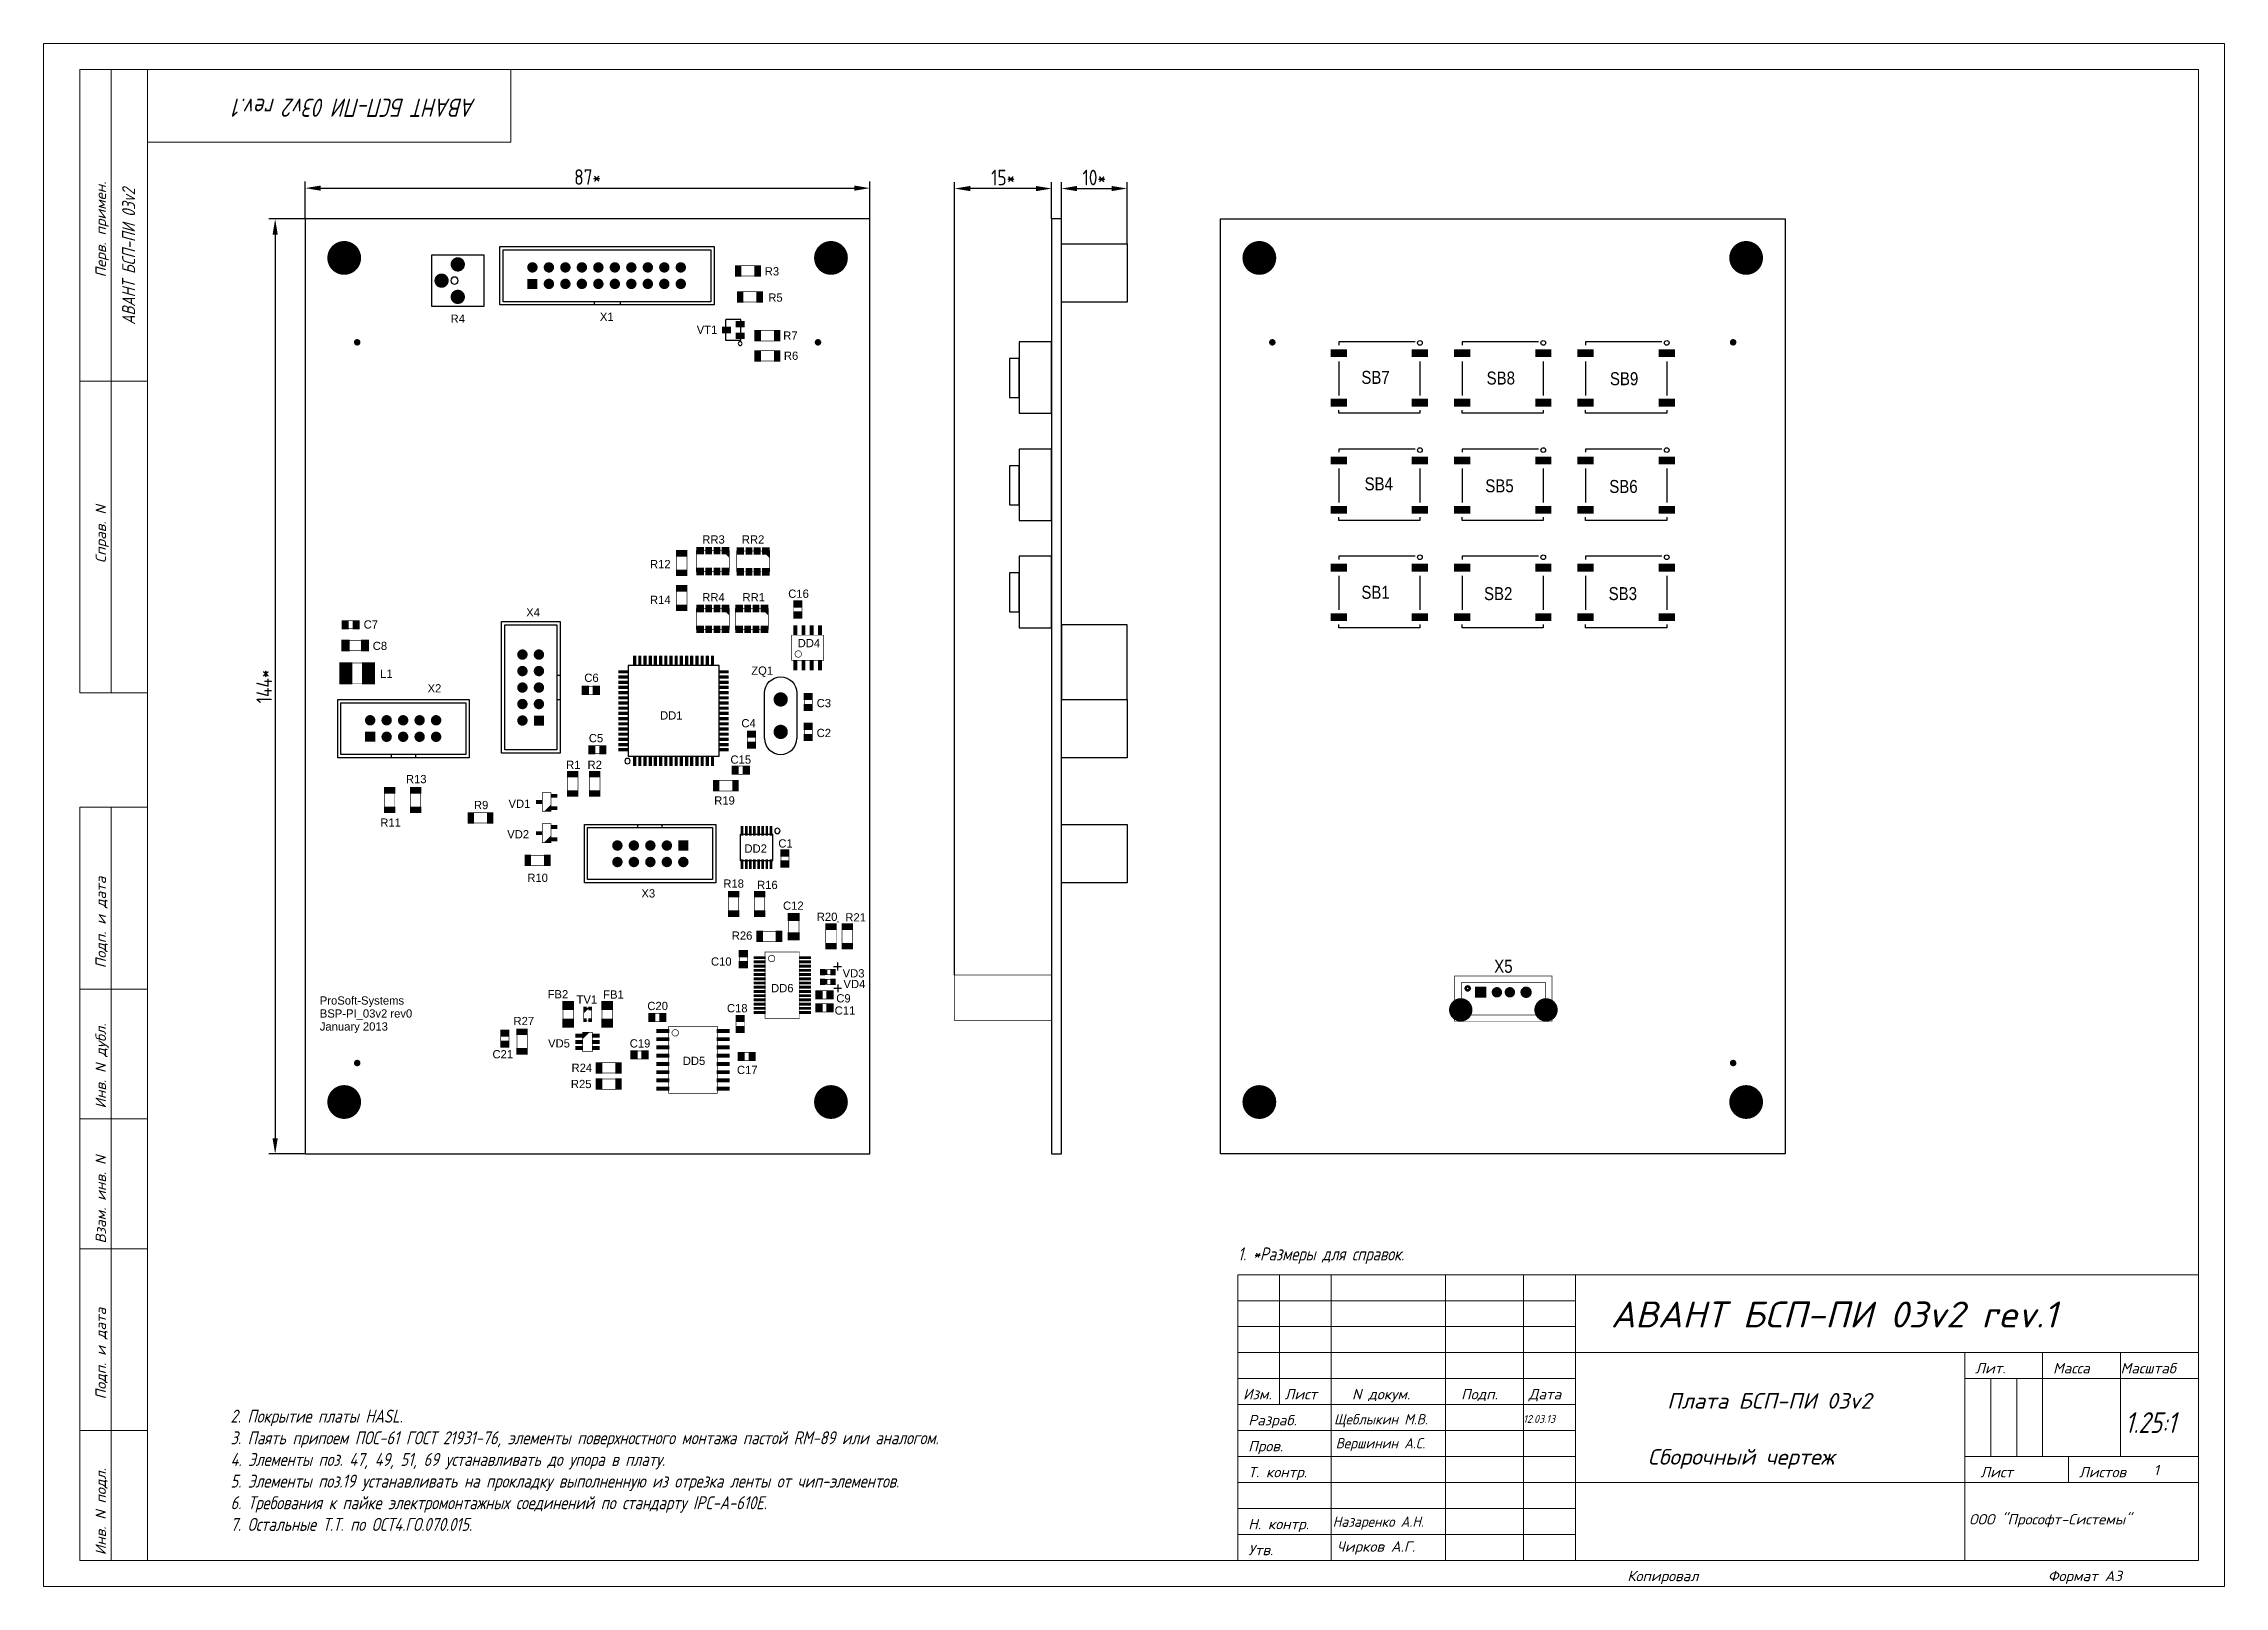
# Model space of a CAD drawing. Extents: x 25 to 880, y 8 to 306.
# Drawn here: x 25.4 to 445.4, y 7.9 to 304.9 of the extents above; entities that cross this region are included whole.
import ezdxf
from ezdxf.enums import TextEntityAlignment as Align

# ---------------------------------------------------------------- set-up
doc = ezdxf.new("R2010")
doc.units = 0
doc.header["$MEASUREMENT"] = 0
for name, color, linetype in [('BOARD', 7, 'Continuous'), ('BOTTOM', 7, 'Continuous'), ('BOTTOM_PIN', 7, 'Continuous'), ('TOP', 7, 'Continuous'), ('TOP_PIN', 7, 'Continuous')]:
    doc.layers.add(name, color=color, linetype=linetype)
doc.layers.add('РАЗМЕРЫ', color=3, linetype='Continuous', lineweight=0)
doc.layers.add('РАМКА', color=7, linetype='Continuous', lineweight=0)
doc.styles.add('ADRF1', font='romans', dxfattribs={"oblique": 15})
doc.styles.add('ГОСТ 2.304', font='CS_Gost2304.shx')
doc.dimstyles.new('ГОСТ', dxfattribs={"dimscale": 0, "dimtxt": 3, "dimasz": 3, "dimexe": 1.25, "dimexo": 0, "dimtad": 1, "dimtoh": 1, "dimdec": 3, "dimtxsty": 'ГОСТ 2.304', "dimcen": 5, "dimadec": 3, "dimazin": 2, "dimtfac": 0.75, "dimtdec": 4, "dimtmove": 1, "dimatfit": 3, "dimfxl": 1, "dimtolj": 1, "dimarcsym": 0})

msp = doc.modelspace()

# ---------------------------------------------------------------- texts
at = {"layer": 'BOARD', "linetype": 'Continuous', "char_height": 2.5, "width": 180.700783, "attachment_point": 1, "style": 'ГОСТ 2.304'}
for s, insert in [('{\\Q15;1. *Размеры для справок.}', (255.4035, 73.1346)), ('{\\Q15;2. Покрытие платы HASL.\\P3. Паять припоем ПОС-61 ГОСТ 21931-76, элементы поверхностного монтажа пастой RM-89 или аналогом.\\P4. Элементы поз. 47, 49, 51, 69 устанавливать до упора в плату.\\P5. Элементы поз.19 устанавливать на прокладку выполненную из отрезка ленты от чип-элементов.\\P6. Требования к пайке электромонтажных соединений по стандарту IPC-A-610E.\\P7. Остальные Т.Т. по ОСТ4.ГО.070.015.}', (61.4018, 41.9137))]:
    msp.add_mtext(s, dxfattribs=dict(at, insert=insert))
at = {"layer": 'BOTTOM', "width": 0.865}
for s, p in [('SB7', (281.9196, 239.3929)), ('SB8', (306.0446, 239.2679)), ('SB9', (329.7946, 239.1429)), ('SB4', (282.5446, 218.8929)), ('SB5', (305.7946, 218.5179)), ('SB6', (329.6696, 218.3929)), ('SB1', (281.9196, 198.0179)), ('SB2', (305.5446, 197.7679)), ('SB3', (329.5446, 197.7679)), ('X5', (306.5446, 126.0179))]:
    msp.add_text(s, height=2.5, dxfattribs=at).set_placement(p, align=Align.CENTER)
at = {"layer": 'TOP', "width": 1.019685}
for s, p in [('R3', (165.6696, 260.2716)), ('R5', (166.3592, 255.2183)), ('R4', (105.1696, 251.1466)), ('X1', (133.8571, 251.5179)), ('VT1', (153.1696, 249.0216)), ('R7', (169.2321, 247.8929)), ('R6', (169.3571, 244.0179)), ('RR3', (154.4196, 208.6466)), ('RR2', (162.0446, 208.6466)), ('R12', (144.1696, 203.8966)), ('R14', (144.1696, 197.0216)), ('RR4', (154.4196, 197.5216)), ('RR1', (162.1696, 197.5216)), ('C16', (170.7946, 198.2054)), ('C7', (88.426, 192.2903)), ('X4', (119.6681, 194.6136)), ('C8', (90.176, 188.1653)), ('DD4', (172.7944, 188.6928)), ('ZQ1', (163.7946, 183.3966)), ('L1', (91.426, 182.7903)), ('X2', (100.6743, 179.9932)), ('C6', (130.9196, 182.0216)), ('C3', (175.6696, 177.1466)), ('DD1', (146.2946, 174.7716)), ('C4', (161.1696, 173.2716)), ('C2', (175.6696, 171.3966)), ('C5', (131.7946, 170.3966)), ('R13', (97.1696, 162.5216)), ('R1', (127.4196, 165.2716)), ('R2', (131.5446, 165.2716)), ('C15', (159.6696, 166.2716)), ('R19', (156.5446, 158.3966)), ('R11', (92.2321, 154.1429)), ('R9', (109.6696, 157.5216)), ('VD1', (117.0446, 157.7716)), ('VD2', (116.7946, 151.8966)), ('C1', (168.2827, 150.1335)), ('DD2', (162.5446, 149.1466)), ('R10', (120.5446, 143.5216)), ('R18', (158.2946, 142.3966)), ('R16', (164.7946, 142.1466)), ('X3', (141.8571, 140.5179)), ('C12', (169.7946, 138.1466)), ('R20', (176.2944, 136.0091)), ('R21', (181.7946, 135.8966)), ('R26', (159.9196, 132.3966)), ('C10', (155.9196, 127.3966)), ('VD3', (181.3949, 125.1255)), ('FB2', (124.4571, 121.0977)), ('FB1', (135.1576, 121.0416)), ('DD6', (167.6696, 122.2716)), ('C9', (179.4469, 120.3124)), ('VD4', (181.5552, 123.0636)), ('TV1', (130.0322, 120.0679)), ('C20', (143.6635, 118.8404)), ('C18', (158.9924, 118.4091)), ('C11', (179.7396, 117.9648)), ('R27', (117.8883, 115.9366)), ('С21', (113.8377, 109.547)), ('VD5', (124.6635, 111.64)), ('C19', (140.2696, 111.6341)), ('DD5', (150.6696, 108.2716)), ('R25', (128.9383, 103.8153)), ('R24', (129.0633, 106.9403)), ('C17', (160.9196, 106.5216))]:
    msp.add_text(s, height=1.5875, dxfattribs=at).set_placement(p, align=Align.CENTER)
for s, p in [('ProSoft-Systems', (78.5909, 119.8929)), ('BSP-PI_03v2 rev0', (78.5909, 117.3929)), ('January 2013', (78.5909, 114.8929))]:
    msp.add_text(s, height=1.5875, dxfattribs=at).set_placement(p)
at = {"layer": 'РАМКА', "style": 'ГОСТ 2.304', "oblique": 15}
for s, height, rotation, p in [('АВАНТ БСП-ПИ 03v2 rev.1', 3.5, 180, (108.6945, 294.3114)), ('АВАНТ БСП-ПИ 03v2', 2.5, 90, (43.0272, 250.74))]:
    msp.add_text(s, height=height, rotation=rotation, dxfattribs=at).set_placement(p)
at = {"layer": 'РАМКА', "style": 'ADRF1', "oblique": 15}
for s, height, p in [('АВАНТ БСП-ПИ 03v2 rev.1', 5, (327.24, 57.7341)), ('Сборочный чертеж', 3, (334.361, 31.3301)), ('1', 2, (431.7713, 29.2846)), ('ООО "Прософт-Системы"', 2, (396.2234, 19.8111)), ('Чирков А.Г.', 2, (274.47, 14.5632))]:
    msp.add_text(s, height=height, dxfattribs=at).set_placement(p)
at = {"layer": 'РАМКА', "style": 'ADRF1', "oblique": 15, "width": 0.9}
for s, height, p in [('Щеблыкин М.В.', 2, (273.9137, 39.0632)), ('12.03.13', 1.5, (310.3659, 39.374)), ('Вершинин А.С.', 2, (274.2373, 34.4539)), ('Назаренко А.Н.', 2, (273.6656, 19.356))]:
    msp.add_text(s, height=height, dxfattribs=at).set_placement(p)
at = {"layer": 'РАМКА', "linetype": 'Continuous', "attachment_point": 1}
for s, insert, char_height, width, style in [('\\pxqc;{\\H1.0714x;Плата БСП-ПИ 03v2}', (322.2924, 45.1115), 2.8, 70.927327, 'ADRF1'), ('{\\Q15;1.25:1}', (426.2614, 41.426), 4, 8, 'ГОСТ 2.304')]:
    msp.add_mtext(s, dxfattribs=dict(at, insert=insert, char_height=char_height, width=width, style=style))

# ---------------------------------------------------------------- blocks, each defined once
blk = doc.blocks.new('РАМКА')
at = {"layer": 'РАМКА'}
for p, q in [((0, 297), (0, 0)), ((420, 297), (0, 297)), ((420, 0), (420, 297)), ((7, 172), (7, 292)), ((20, 292), (7, 292)), ((13, 172), (13, 292)), ((20, 292), (415, 292)), ((20, 5), (20, 292)), ((90, 278), (90, 292)), ((415, 292), (415, 5)), ((20, 278), (90, 278)), ((20, 232), (7, 232)), ((20, 172), (7, 172)), ((7, 5), (7, 150)), ((20, 150), (7, 150)), ((13, 5), (13, 150)), ((20, 115), (7, 115)), ((20, 90), (7, 90)), ((20, 65), (7, 65)), ((230, 60), (230, 5)), ((415, 60), (230, 60)), ((238, 60), (238, 35)), ((248, 60), (248, 5)), ((270, 60), (270, 5)), ((285, 60), (285, 5)), ((295, 60), (295, 5)), ((230, 55), (295, 55)), ((230, 50), (295, 50)), ((230, 45), (415, 45)), ((370, 45), (370, 5)), ((385, 45), (385, 25)), ((400, 45), (400, 25)), ((230, 40), (295, 40)), ((370, 40), (415, 40)), ((375, 40), (375, 25)), ((380, 40), (380, 25)), ((230, 35), (295, 35)), ((20, 30), (7, 30)), ((230, 30), (295, 30)), ((230, 25), (295, 25)), ((370, 25), (415, 25)), ((390, 25), (390, 20)), ((230, 20), (415, 20)), ((230, 15), (295, 15)), ((230, 10), (295, 10)), ((20, 5), (7, 5)), ((415, 5), (20, 5)), ((0, 0), (420, 0))]:
    blk.add_line(p, q, dxfattribs=at)
at = {"layer": 'РАМКА', "style": 'ADRF1', "oblique": 15}
for s, p in [('Перв. примен.', (12, 252)), ('Справ. N', (12, 197)), ('Подп. и дата', (12, 119)), ('Инв. N дубл.', (12, 92)), ('Взам. инв. N', (12, 66)), ('Подп. и дата', (12, 36)), ('Инв. N подл.', (12, 6))]:
    blk.add_text(s, height=2, rotation=90, dxfattribs=at).set_placement(p)
for s, p in [('Лит.', (372, 41)), ('Масса', (387, 41)), ('Масштаб', (400, 41)), ('Изм.', (231, 36)), ('Лист', (239, 36)), ('N докум.', (252, 36)), ('Подп.', (273, 36)), ('Дата', (286, 36)), ('Разраб.', (232, 31)), ('Пров.', (232, 26)), ('Т. контр.', (232, 21)), ('Лист', (373, 21)), ('Листов', (392, 21)), ('Н. контр.', (232, 11)), ('Утв.', (232, 6)), ('Копировал', (305, 1)), ('Формат A3', (386, 1))]:
    blk.add_text(s, height=2, dxfattribs=at).set_placement(p)
blk = doc.blocks.new('*D647')
at = {"layer": 'Defpoints', "color": 0}
for p in [(184.54, 277.08), (75.79, 271.14), (184.54, 271.14)]:
    blk.add_point(p, dxfattribs=at)
at = {"layer": 'РАЗМЕРЫ', "color": 0, "lineweight": -2}
for p, q in [((75.79, 271.14), (75.79, 278.33)), ((184.54, 271.14), (184.54, 278.33)), ((78.79, 277.08), (181.54, 277.08))]:
    blk.add_line(p, q, dxfattribs=at)
at = {"layer": 'РАЗМЕРЫ', "color": 0}
for points in [[(78.79, 277.58), (78.79, 276.58), (75.79, 277.08)], [(181.54, 276.58), (181.54, 277.58), (184.54, 277.08)]]:
    blk.add_solid(points, dxfattribs=at)
at = {"layer": 'РАЗМЕРЫ', "color": 0, "linetype": 'Continuous', "insert": (130.17, 279.21), "char_height": 3, "attachment_point": 5, "style": 'ГОСТ 2.304'}
blk.add_mtext('\\A1;87*', dxfattribs=at)
blk = doc.blocks.new('*D649')
at = {"layer": 'Defpoints', "color": 0}
for p in [(75.79, 271.14), (70, 91.14), (75.79, 91.14)]:
    blk.add_point(p, dxfattribs=at)
at = {"layer": 'РАЗМЕРЫ', "color": 0, "lineweight": -2}
for p, q in [((75.79, 271.14), (68.75, 271.14)), ((70, 268.14), (70, 94.14)), ((75.79, 91.14), (68.75, 91.14))]:
    blk.add_line(p, q, dxfattribs=at)
at = {"layer": 'РАЗМЕРЫ', "color": 0}
for points in [[(70.5, 268.14), (69.5, 268.14), (70, 271.14)], [(69.5, 94.14), (70.5, 94.14), (70, 91.14)]]:
    blk.add_solid(points, dxfattribs=at)
at = {"layer": 'РАЗМЕРЫ', "color": 0, "linetype": 'Continuous', "insert": (67.88, 181.14), "char_height": 3, "attachment_point": 5, "rotation": 90, "style": 'ГОСТ 2.304'}
blk.add_mtext('\\A1;144*', dxfattribs=at)
blk = doc.blocks.new('*D654')
at = {"layer": 'Defpoints', "color": 0}
for p in [(234.08, 277), (221.42, 271.14), (234.08, 266.36)]:
    blk.add_point(p, dxfattribs=at)
at = {"layer": 'РАЗМЕРЫ', "color": 0, "lineweight": -2}
for p, q in [((221.42, 271.14), (221.42, 278.25)), ((234.08, 266.36), (234.08, 278.25)), ((224.42, 277), (231.08, 277))]:
    blk.add_line(p, q, dxfattribs=at)
at = {"layer": 'РАЗМЕРЫ', "color": 0}
for points in [[(224.42, 277.5), (224.42, 276.5), (221.42, 277)], [(231.08, 276.5), (231.08, 277.5), (234.08, 277)]]:
    blk.add_solid(points, dxfattribs=at)
at = {"layer": 'РАЗМЕРЫ', "color": 0, "linetype": 'Continuous', "insert": (227.75, 279.12), "char_height": 3, "attachment_point": 5, "style": 'ГОСТ 2.304'}
blk.add_mtext('\\A1;10*', dxfattribs=at)
blk = doc.blocks.new('*D657')
at = {"layer": 'Defpoints', "color": 0}
for p in [(200.86, 277), (219.54, 271.14), (200.86, 125.58)]:
    blk.add_point(p, dxfattribs=at)
at = {"layer": 'РАЗМЕРЫ', "color": 0, "lineweight": -2}
for p, q in [((200.86, 125.58), (200.86, 278.25)), ((219.54, 271.14), (219.54, 278.25)), ((216.54, 277), (203.86, 277))]:
    blk.add_line(p, q, dxfattribs=at)
at = {"layer": 'РАЗМЕРЫ', "color": 0}
for points in [[(203.86, 277.5), (203.86, 276.5), (200.86, 277)], [(216.54, 276.5), (216.54, 277.5), (219.54, 277)]]:
    blk.add_solid(points, dxfattribs=at)
at = {"layer": 'РАЗМЕРЫ', "color": 0, "linetype": 'Continuous', "insert": (210.2, 279.12), "char_height": 3, "attachment_point": 5, "style": 'ГОСТ 2.304'}
blk.add_mtext('\\A1;15*', dxfattribs=at)

# ---------------------------------------------------------------- dimensions: what is measured, and where the dimension line sits
at = {"layer": 'РАЗМЕРЫ'}
for base, p1, p2, override, picture, middle in [((184.5446, 277.0804), (75.7946, 271.1429), (184.5446, 271.1429), {"dimscale": 1, "dimlfac": 0.8, "dimpost": '*', "dimtxsty": 'ГОСТ 2.304', "dimsah": 1, "dimtolj": 1}, '*D647', (130.1696, 279.2054)), ((200.8571, 277), (219.5446, 271.1429), (200.8571, 125.5804), {"dimscale": 1, "dimdec": 0, "dimlfac": 0.8, "dimpost": '*', "dimtxsty": 'ГОСТ 2.304', "dimsah": 1, "dimtolj": 1}, '*D657', (210.2009, 279.125)), ((234.0759, 277), (221.4196, 271.1429), (234.0759, 266.3616), {"dimscale": 1, "dimdec": 0, "dimlfac": 0.8, "dimpost": '*', "dimtxsty": 'ГОСТ 2.304', "dimsah": 1, "dimtolj": 1}, '*D654', (227.7478, 279.125))]:
    dim = msp.add_linear_dim(base=base, p1=p1, p2=p2, dimstyle='ГОСТ', override=override, dxfattribs=at)
    dim.commit()
    dim.dimension.update_dxf_attribs({"geometry": picture, "text_midpoint": middle})
dim = msp.add_linear_dim(base=(70, 91.1429), p1=(75.7946, 271.1429), p2=(75.7946, 91.1429), angle=90, dimstyle='ГОСТ', override={"dimscale": 1, "dimlfac": 0.8, "dimpost": '*', "dimtxsty": 'ГОСТ 2.304', "dimsah": 1, "dimtolj": 1}, dxfattribs=at)
dim.commit()
dim.dimension.update_dxf_attribs({"geometry": '*D649', "text_midpoint": (67.875, 181.1429)})

# ---------------------------------------------------------------- linework, layer by layer
at = {"linetype": 'Continuous', "const_width": 0.125}
for points in [[(163.8435, 256.4653, 1), (163.7185, 256.4653, 1)], [(178.4485, 135.8153, 1), (178.3235, 135.8153, 1)]]:
    msp.add_lwpolyline(points, format="xyb", close=True, dxfattribs=at)
at = {"layer": 'BOARD'}
for points in [[(75.7946, 91.1429), (184.5446, 91.1429), (184.5446, 271.1429), (75.7946, 271.1429)], [(219.5446, 91.1429), (221.4196, 91.1429), (221.4196, 271.1429), (219.5446, 271.1429)], [(360.7946, 91.1429), (252.0446, 91.1429), (252.0446, 271.1429), (360.7946, 271.1429)]]:
    msp.add_lwpolyline(points, close=True, dxfattribs=at)
at = {"layer": 'BOTTOM', "linetype": 'ByBlock', "ltscale": 100}
for points in [[(213.2946, 244.2679), (211.4196, 244.2679), (211.4196, 236.7679), (213.2946, 236.7679)], [(219.5446, 247.4804), (213.2946, 247.4804), (213.2946, 233.7304), (219.5446, 233.7304)], [(219.5446, 226.8429), (213.2946, 226.8429), (213.2946, 213.0929), (219.5446, 213.0929)], [(213.2946, 223.6304), (211.4196, 223.6304), (211.4196, 216.1304), (213.2946, 216.1304)], [(219.5446, 206.2054), (213.2946, 206.2054), (213.2946, 192.4554), (219.5446, 192.4554)], [(213.2946, 202.9929), (211.4196, 202.9929), (211.4196, 195.4929), (213.2946, 195.4929)]]:
    msp.add_lwpolyline(points, close=True, dxfattribs=at)
at = {"layer": 'BOTTOM'}
for points in [[(289.5246, 247.4804), (274.8371, 247.4804), (274.8371, 246.8554)], [(274.8371, 243.7304), (274.8371, 237.1679)], [(290.4621, 243.7304), (290.4621, 237.1679)], [(313.2946, 247.4804), (298.6071, 247.4804), (298.6071, 246.8554)], [(298.6071, 243.7304), (298.6071, 237.1679)], [(314.2321, 243.7304), (314.2321, 237.1679)], [(337.0646, 247.4804), (322.3771, 247.4804), (322.3771, 246.8554)], [(322.3771, 243.7304), (322.3771, 237.1679)], [(338.0021, 243.7304), (338.0021, 237.1679)], [(290.4621, 234.3554), (290.4621, 233.7304), (274.8371, 233.7304), (274.8371, 234.3554)], [(314.2321, 234.3554), (314.2321, 233.7304), (298.6071, 233.7304), (298.6071, 234.3554)], [(338.0021, 234.3554), (338.0021, 233.7304), (322.3771, 233.7304), (322.3771, 234.3554)], [(289.5246, 226.8429), (274.8371, 226.8429), (274.8371, 226.2179)], [(313.2946, 226.8429), (298.6071, 226.8429), (298.6071, 226.2179)], [(337.0646, 226.8429), (322.3771, 226.8429), (322.3771, 226.2179)], [(274.8371, 223.0929), (274.8371, 216.5304)], [(290.4621, 223.0929), (290.4621, 216.5304)], [(298.6071, 223.0929), (298.6071, 216.5304)], [(314.2321, 223.0929), (314.2321, 216.5304)], [(322.3771, 223.0929), (322.3771, 216.5304)], [(338.0021, 223.0929), (338.0021, 216.5304)], [(290.4621, 213.7179), (290.4621, 213.0929), (274.8371, 213.0929), (274.8371, 213.7179)], [(314.2321, 213.7179), (314.2321, 213.0929), (298.6071, 213.0929), (298.6071, 213.7179)], [(338.0021, 213.7179), (338.0021, 213.0929), (322.3771, 213.0929), (322.3771, 213.7179)], [(289.5246, 206.2054), (274.8371, 206.2054), (274.8371, 205.5804)], [(313.2946, 206.2054), (298.6071, 206.2054), (298.6071, 205.5804)], [(337.0646, 206.2054), (322.3771, 206.2054), (322.3771, 205.5804)], [(274.8371, 202.4554), (274.8371, 195.8929)], [(290.4621, 202.4554), (290.4621, 195.8929)], [(298.6071, 202.4554), (298.6071, 195.8929)], [(314.2321, 202.4554), (314.2321, 195.8929)], [(322.3771, 202.4554), (322.3771, 195.8929)], [(338.0021, 202.4554), (338.0021, 195.8929)], [(290.4621, 193.0804), (290.4621, 192.4554), (274.8371, 192.4554), (274.8371, 193.0804)], [(314.2321, 193.0804), (314.2321, 192.4554), (298.6071, 192.4554), (298.6071, 193.0804)], [(338.0021, 193.0804), (338.0021, 192.4554), (322.3771, 192.4554), (322.3771, 193.0804)]]:
    msp.add_lwpolyline(points, dxfattribs=at)
for points in [[(290.0109, 247.2929, -1), (290.9134, 247.2929, -1)], [(313.7809, 247.2929, -1), (314.6834, 247.2929, -1)], [(337.5509, 247.2929, -1), (338.4534, 247.2929, -1)], [(290.0109, 226.6554, -1), (290.9134, 226.6554, -1)], [(313.7809, 226.6554, -1), (314.6834, 226.6554, -1)], [(337.5509, 226.6554, -1), (338.4534, 226.6554, -1)], [(290.0109, 206.0179, -1), (290.9134, 206.0179, -1)], [(313.7809, 206.0179, -1), (314.6834, 206.0179, -1)], [(337.5509, 206.0179, -1), (338.4534, 206.0179, -1)]]:
    msp.add_lwpolyline(points, format="xyb", close=True, dxfattribs=at)
at = {"layer": 'BOTTOM', "const_width": 0.125}
for points in [[(210.2321, 125.5804), (200.8571, 125.5804), (200.8571, 116.8304), (219.6071, 116.8304), (219.6071, 125.5804)], [(306.5446, 125.3929), (297.1696, 125.3929), (297.1696, 116.6429), (315.9196, 116.6429), (315.9196, 125.3929)], [(298.4196, 124.1429), (314.6696, 124.1429), (314.6696, 117.8929), (298.4196, 117.8929)]]:
    msp.add_lwpolyline(points, close=True, dxfattribs=at)
at = {"layer": 'BOTTOM', "const_width": 0.5}
msp.add_lwpolyline([(299.2946, 123.0179, -1), (300.0446, 123.0179, -1)], format="xyb", close=True, dxfattribs=at)
at = {"layer": 'BOTTOM_PIN', "const_width": 0.125}
for points in [[(259.5446, 260.4554, -1), (259.5446, 266.8304, -1)], [(353.2946, 260.4554, -1), (353.2946, 266.8304, -1)], [(262.0446, 246.8341, -1), (262.0446, 247.9591, -1)], [(350.7946, 246.8341, -1), (350.7946, 247.9591, -1)], [(305.2946, 121.3304, -1), (305.2946, 123.2054, -1)], [(307.7946, 121.3304, -1), (307.7946, 123.2054, -1)], [(310.9196, 121.2366, -1), (310.9196, 123.2991, -1)], [(298.3321, 116.6929, -1), (298.3321, 121.0679, -1)], [(314.7571, 116.6929, -1), (314.7571, 121.0679, -1)], [(350.7946, 108.0841, -1), (350.7946, 109.2091, -1)], [(259.5446, 97.9554, -1), (259.5446, 104.3304, -1)], [(353.2946, 97.9554, -1), (353.2946, 104.3304, -1)]]:
    msp.add_lwpolyline(points, format="xyb", close=True, dxfattribs=at)
for points in [[(262.5709, 264.6429), (256.5184, 264.6429)], [(262.5259, 264.7679), (256.5634, 264.7679)], [(262.4759, 264.8929), (256.6134, 264.8929)], [(262.4196, 265.0179), (256.6696, 265.0179)], [(262.3571, 265.1429), (256.7321, 265.1429)], [(262.2859, 265.2679), (256.8034, 265.2679)], [(262.2084, 265.3929), (256.8809, 265.3929)], [(262.1221, 265.5179), (256.9671, 265.5179)], [(262.0259, 265.6429), (257.0634, 265.6429)], [(261.9196, 265.7679), (257.1696, 265.7679)], [(261.8021, 265.8929), (257.2871, 265.8929)], [(261.6696, 266.0179), (257.4196, 266.0179)], [(261.5209, 266.1429), (257.5684, 266.1429)], [(261.3521, 266.2679), (257.7371, 266.2679)], [(261.1559, 266.3929), (257.9334, 266.3929)], [(260.9209, 266.5179), (258.1684, 266.5179)], [(260.6209, 266.6429), (258.4684, 266.6429)], [(260.1721, 266.7679), (258.9171, 266.7679)], [(356.3209, 264.6429), (350.2684, 264.6429)], [(356.2759, 264.7679), (350.3134, 264.7679)], [(356.2259, 264.8929), (350.3634, 264.8929)], [(356.1696, 265.0179), (350.4196, 265.0179)], [(356.1071, 265.1429), (350.4821, 265.1429)], [(356.0359, 265.2679), (350.5534, 265.2679)], [(355.9584, 265.3929), (350.6309, 265.3929)], [(355.8721, 265.5179), (350.7171, 265.5179)], [(355.7759, 265.6429), (350.8134, 265.6429)], [(355.6696, 265.7679), (350.9196, 265.7679)], [(355.5521, 265.8929), (351.0371, 265.8929)], [(355.4196, 266.0179), (351.1696, 266.0179)], [(355.2709, 266.1429), (351.3184, 266.1429)], [(355.1021, 266.2679), (351.4871, 266.2679)], [(354.9059, 266.3929), (351.6834, 266.3929)], [(354.6709, 266.5179), (351.9184, 266.5179)], [(354.3709, 266.6429), (352.2184, 266.6429)], [(353.9221, 266.7679), (352.6671, 266.7679)], [(262.7321, 263.6429), (256.3571, 263.6429)], [(262.7296, 263.7679), (256.3596, 263.7679)], [(262.7296, 263.5179), (256.3596, 263.5179)], [(262.7221, 263.8929), (256.3671, 263.8929)], [(262.7221, 263.3929), (256.3671, 263.3929)], [(262.7096, 264.0179), (256.3796, 264.0179)], [(262.7096, 263.2679), (256.3796, 263.2679)], [(262.6921, 264.1429), (256.3971, 264.1429)], [(262.6921, 263.1429), (256.3971, 263.1429)], [(262.6696, 264.2679), (256.4196, 264.2679)], [(262.6696, 263.0179), (256.4196, 263.0179)], [(262.6421, 264.3929), (256.4471, 264.3929)], [(262.6421, 262.8929), (256.4471, 262.8929)], [(262.6096, 264.5179), (256.4796, 264.5179)], [(262.6096, 262.7679), (256.4796, 262.7679)], [(262.5709, 262.6429), (256.5184, 262.6429)], [(262.5259, 262.5179), (256.5634, 262.5179)], [(262.4759, 262.3929), (256.6134, 262.3929)], [(262.4196, 262.2679), (256.6696, 262.2679)], [(262.3571, 262.1429), (256.7321, 262.1429)], [(262.2859, 262.0179), (256.8034, 262.0179)], [(262.2084, 261.8929), (256.8809, 261.8929)], [(262.1221, 261.7679), (256.9671, 261.7679)], [(262.0259, 261.6429), (257.0634, 261.6429)], [(261.9196, 261.5179), (257.1696, 261.5179)], [(261.8021, 261.3929), (257.2871, 261.3929)], [(261.6696, 261.2679), (257.4196, 261.2679)], [(261.5209, 261.1429), (257.5684, 261.1429)], [(261.3521, 261.0179), (257.7371, 261.0179)], [(261.1559, 260.8929), (257.9334, 260.8929)], [(260.9209, 260.7679), (258.1684, 260.7679)], [(260.6209, 260.6429), (258.4684, 260.6429)], [(260.1721, 260.5179), (258.9171, 260.5179)], [(356.4821, 263.6429), (350.1071, 263.6429)], [(356.4796, 263.7679), (350.1096, 263.7679)], [(356.4796, 263.5179), (350.1096, 263.5179)], [(356.4721, 263.8929), (350.1171, 263.8929)], [(356.4721, 263.3929), (350.1171, 263.3929)], [(356.4596, 264.0179), (350.1296, 264.0179)], [(356.4596, 263.2679), (350.1296, 263.2679)], [(356.4421, 264.1429), (350.1471, 264.1429)], [(356.4421, 263.1429), (350.1471, 263.1429)], [(356.4196, 264.2679), (350.1696, 264.2679)], [(356.4196, 263.0179), (350.1696, 263.0179)], [(356.3921, 264.3929), (350.1971, 264.3929)], [(356.3921, 262.8929), (350.1971, 262.8929)], [(356.3596, 264.5179), (350.2296, 264.5179)], [(356.3596, 262.7679), (350.2296, 262.7679)], [(356.3209, 262.6429), (350.2684, 262.6429)], [(356.2759, 262.5179), (350.3134, 262.5179)], [(356.2259, 262.3929), (350.3634, 262.3929)], [(356.1696, 262.2679), (350.4196, 262.2679)], [(356.1071, 262.1429), (350.4821, 262.1429)], [(356.0359, 262.0179), (350.5534, 262.0179)], [(355.9584, 261.8929), (350.6309, 261.8929)], [(355.8721, 261.7679), (350.7171, 261.7679)], [(355.7759, 261.6429), (350.8134, 261.6429)], [(355.6696, 261.5179), (350.9196, 261.5179)], [(355.5521, 261.3929), (351.0371, 261.3929)], [(355.4196, 261.2679), (351.1696, 261.2679)], [(355.2709, 261.1429), (351.3184, 261.1429)], [(355.1021, 261.0179), (351.4871, 261.0179)], [(354.9059, 260.8929), (351.6834, 260.8929)], [(354.6709, 260.7679), (351.9184, 260.7679)], [(354.3709, 260.6429), (352.2184, 260.6429)], [(353.9221, 260.5179), (352.6671, 260.5179)], [(262.4671, 247.7679), (261.6221, 247.7679)], [(262.3084, 247.8929), (261.7809, 247.8929)], [(351.2171, 247.7679), (350.3721, 247.7679)], [(351.0584, 247.8929), (350.5309, 247.8929)], [(262.6059, 247.3929), (261.4834, 247.3929)], [(262.5934, 247.5179), (261.4959, 247.5179)], [(262.5921, 247.2679), (261.4971, 247.2679)], [(262.5496, 247.6429), (261.5396, 247.6429)], [(262.5459, 247.1429), (261.5434, 247.1429)], [(262.4596, 247.0179), (261.6296, 247.0179)], [(262.2946, 246.8929), (261.7946, 246.8929)], [(276.3371, 245.8929), (273.3371, 245.8929)], [(276.3371, 245.7679), (273.3371, 245.7679)], [(276.3371, 245.6429), (273.3371, 245.6429)], [(276.3371, 245.5179), (273.3371, 245.5179)], [(276.3371, 245.3929), (273.3371, 245.3929)], [(276.3371, 245.2679), (273.3371, 245.2679)], [(276.3371, 245.1429), (273.3371, 245.1429)], [(276.3371, 245.0179), (273.3371, 245.0179)], [(276.3371, 244.8929), (273.3371, 244.8929)], [(276.3371, 244.7679), (273.3371, 244.7679)], [(276.3371, 244.6429), (273.3371, 244.6429)], [(291.9621, 245.8929), (288.9621, 245.8929)], [(291.9621, 245.7679), (288.9621, 245.7679)], [(291.9621, 245.6429), (288.9621, 245.6429)], [(291.9621, 245.5179), (288.9621, 245.5179)], [(291.9621, 245.3929), (288.9621, 245.3929)], [(291.9621, 245.2679), (288.9621, 245.2679)], [(291.9621, 245.1429), (288.9621, 245.1429)], [(291.9621, 245.0179), (288.9621, 245.0179)], [(291.9621, 244.8929), (288.9621, 244.8929)], [(291.9621, 244.7679), (288.9621, 244.7679)], [(291.9621, 244.6429), (288.9621, 244.6429)], [(300.1071, 245.8929), (297.1071, 245.8929)], [(300.1071, 245.7679), (297.1071, 245.7679)], [(300.1071, 245.6429), (297.1071, 245.6429)], [(300.1071, 245.5179), (297.1071, 245.5179)], [(300.1071, 245.3929), (297.1071, 245.3929)], [(300.1071, 245.2679), (297.1071, 245.2679)], [(300.1071, 245.1429), (297.1071, 245.1429)], [(300.1071, 245.0179), (297.1071, 245.0179)], [(300.1071, 244.8929), (297.1071, 244.8929)], [(300.1071, 244.7679), (297.1071, 244.7679)], [(300.1071, 244.6429), (297.1071, 244.6429)], [(315.7321, 245.8929), (312.7321, 245.8929)], [(315.7321, 245.7679), (312.7321, 245.7679)], [(315.7321, 245.6429), (312.7321, 245.6429)], [(315.7321, 245.5179), (312.7321, 245.5179)], [(315.7321, 245.3929), (312.7321, 245.3929)], [(315.7321, 245.2679), (312.7321, 245.2679)], [(315.7321, 245.1429), (312.7321, 245.1429)], [(315.7321, 245.0179), (312.7321, 245.0179)], [(315.7321, 244.8929), (312.7321, 244.8929)], [(315.7321, 244.7679), (312.7321, 244.7679)], [(315.7321, 244.6429), (312.7321, 244.6429)], [(323.8771, 245.8929), (320.8771, 245.8929)], [(323.8771, 245.7679), (320.8771, 245.7679)], [(323.8771, 245.6429), (320.8771, 245.6429)], [(323.8771, 245.5179), (320.8771, 245.5179)], [(323.8771, 245.3929), (320.8771, 245.3929)], [(323.8771, 245.2679), (320.8771, 245.2679)], [(323.8771, 245.1429), (320.8771, 245.1429)], [(323.8771, 245.0179), (320.8771, 245.0179)], [(323.8771, 244.8929), (320.8771, 244.8929)], [(323.8771, 244.7679), (320.8771, 244.7679)], [(323.8771, 244.6429), (320.8771, 244.6429)], [(339.5021, 245.8929), (336.5021, 245.8929)], [(339.5021, 245.7679), (336.5021, 245.7679)], [(339.5021, 245.6429), (336.5021, 245.6429)], [(339.5021, 245.5179), (336.5021, 245.5179)], [(339.5021, 245.3929), (336.5021, 245.3929)], [(339.5021, 245.2679), (336.5021, 245.2679)], [(339.5021, 245.1429), (336.5021, 245.1429)], [(339.5021, 245.0179), (336.5021, 245.0179)], [(339.5021, 244.8929), (336.5021, 244.8929)], [(339.5021, 244.7679), (336.5021, 244.7679)], [(339.5021, 244.6429), (336.5021, 244.6429)], [(351.3559, 247.3929), (350.2334, 247.3929)], [(351.3434, 247.5179), (350.2459, 247.5179)], [(351.3421, 247.2679), (350.2471, 247.2679)], [(351.2996, 247.6429), (350.2896, 247.6429)], [(351.2959, 247.1429), (350.2934, 247.1429)], [(351.2096, 247.0179), (350.3796, 247.0179)], [(351.0446, 246.8929), (350.5446, 246.8929)], [(276.3371, 236.3929), (273.3371, 236.3929)], [(276.3371, 236.2679), (273.3371, 236.2679)], [(276.3371, 236.1429), (273.3371, 236.1429)], [(276.3371, 236.0179), (273.3371, 236.0179)], [(276.3371, 235.8929), (273.3371, 235.8929)], [(276.3371, 235.7679), (273.3371, 235.7679)], [(276.3371, 235.6429), (273.3371, 235.6429)], [(276.3371, 235.5179), (273.3371, 235.5179)], [(276.3371, 235.3929), (273.3371, 235.3929)], [(276.3371, 235.2679), (273.3371, 235.2679)], [(276.3371, 235.1429), (273.3371, 235.1429)], [(291.9621, 236.3929), (288.9621, 236.3929)], [(291.9621, 236.2679), (288.9621, 236.2679)], [(291.9621, 236.1429), (288.9621, 236.1429)], [(291.9621, 236.0179), (288.9621, 236.0179)], [(291.9621, 235.8929), (288.9621, 235.8929)], [(291.9621, 235.7679), (288.9621, 235.7679)], [(291.9621, 235.6429), (288.9621, 235.6429)], [(291.9621, 235.5179), (288.9621, 235.5179)], [(291.9621, 235.3929), (288.9621, 235.3929)], [(291.9621, 235.2679), (288.9621, 235.2679)], [(291.9621, 235.1429), (288.9621, 235.1429)], [(300.1071, 236.3929), (297.1071, 236.3929)], [(300.1071, 236.2679), (297.1071, 236.2679)], [(300.1071, 236.1429), (297.1071, 236.1429)], [(300.1071, 236.0179), (297.1071, 236.0179)], [(300.1071, 235.8929), (297.1071, 235.8929)], [(300.1071, 235.7679), (297.1071, 235.7679)], [(300.1071, 235.6429), (297.1071, 235.6429)], [(300.1071, 235.5179), (297.1071, 235.5179)], [(300.1071, 235.3929), (297.1071, 235.3929)], [(300.1071, 235.2679), (297.1071, 235.2679)], [(300.1071, 235.1429), (297.1071, 235.1429)], [(315.7321, 236.3929), (312.7321, 236.3929)], [(315.7321, 236.2679), (312.7321, 236.2679)], [(315.7321, 236.1429), (312.7321, 236.1429)], [(315.7321, 236.0179), (312.7321, 236.0179)], [(315.7321, 235.8929), (312.7321, 235.8929)], [(315.7321, 235.7679), (312.7321, 235.7679)], [(315.7321, 235.6429), (312.7321, 235.6429)], [(315.7321, 235.5179), (312.7321, 235.5179)], [(315.7321, 235.3929), (312.7321, 235.3929)], [(315.7321, 235.2679), (312.7321, 235.2679)], [(315.7321, 235.1429), (312.7321, 235.1429)], [(323.8771, 236.3929), (320.8771, 236.3929)], [(323.8771, 236.2679), (320.8771, 236.2679)], [(323.8771, 236.1429), (320.8771, 236.1429)], [(323.8771, 236.0179), (320.8771, 236.0179)], [(323.8771, 235.8929), (320.8771, 235.8929)], [(323.8771, 235.7679), (320.8771, 235.7679)], [(323.8771, 235.6429), (320.8771, 235.6429)], [(323.8771, 235.5179), (320.8771, 235.5179)], [(323.8771, 235.3929), (320.8771, 235.3929)], [(323.8771, 235.2679), (320.8771, 235.2679)], [(323.8771, 235.1429), (320.8771, 235.1429)], [(339.5021, 236.3929), (336.5021, 236.3929)], [(339.5021, 236.2679), (336.5021, 236.2679)], [(339.5021, 236.1429), (336.5021, 236.1429)], [(339.5021, 236.0179), (336.5021, 236.0179)], [(339.5021, 235.8929), (336.5021, 235.8929)], [(339.5021, 235.7679), (336.5021, 235.7679)], [(339.5021, 235.6429), (336.5021, 235.6429)], [(339.5021, 235.5179), (336.5021, 235.5179)], [(339.5021, 235.3929), (336.5021, 235.3929)], [(339.5021, 235.2679), (336.5021, 235.2679)], [(339.5021, 235.1429), (336.5021, 235.1429)], [(276.3371, 225.2679), (273.3371, 225.2679)], [(276.3371, 225.1429), (273.3371, 225.1429)], [(276.3371, 225.0179), (273.3371, 225.0179)], [(276.3371, 224.8929), (273.3371, 224.8929)], [(276.3371, 224.7679), (273.3371, 224.7679)], [(276.3371, 224.6429), (273.3371, 224.6429)], [(276.3371, 224.5179), (273.3371, 224.5179)], [(276.3371, 224.3929), (273.3371, 224.3929)], [(276.3371, 224.2679), (273.3371, 224.2679)], [(276.3371, 224.1429), (273.3371, 224.1429)], [(276.3371, 224.0179), (273.3371, 224.0179)], [(291.9621, 225.2679), (288.9621, 225.2679)], [(291.9621, 225.1429), (288.9621, 225.1429)], [(291.9621, 225.0179), (288.9621, 225.0179)], [(291.9621, 224.8929), (288.9621, 224.8929)], [(291.9621, 224.7679), (288.9621, 224.7679)], [(291.9621, 224.6429), (288.9621, 224.6429)], [(291.9621, 224.5179), (288.9621, 224.5179)], [(291.9621, 224.3929), (288.9621, 224.3929)], [(291.9621, 224.2679), (288.9621, 224.2679)], [(291.9621, 224.1429), (288.9621, 224.1429)], [(291.9621, 224.0179), (288.9621, 224.0179)], [(300.1071, 225.2679), (297.1071, 225.2679)], [(300.1071, 225.1429), (297.1071, 225.1429)], [(300.1071, 225.0179), (297.1071, 225.0179)], [(300.1071, 224.8929), (297.1071, 224.8929)], [(300.1071, 224.7679), (297.1071, 224.7679)], [(300.1071, 224.6429), (297.1071, 224.6429)], [(300.1071, 224.5179), (297.1071, 224.5179)], [(300.1071, 224.3929), (297.1071, 224.3929)], [(300.1071, 224.2679), (297.1071, 224.2679)], [(300.1071, 224.1429), (297.1071, 224.1429)], [(300.1071, 224.0179), (297.1071, 224.0179)], [(315.7321, 225.2679), (312.7321, 225.2679)], [(315.7321, 225.1429), (312.7321, 225.1429)], [(315.7321, 225.0179), (312.7321, 225.0179)], [(315.7321, 224.8929), (312.7321, 224.8929)], [(315.7321, 224.7679), (312.7321, 224.7679)], [(315.7321, 224.6429), (312.7321, 224.6429)], [(315.7321, 224.5179), (312.7321, 224.5179)], [(315.7321, 224.3929), (312.7321, 224.3929)], [(315.7321, 224.2679), (312.7321, 224.2679)], [(315.7321, 224.1429), (312.7321, 224.1429)], [(315.7321, 224.0179), (312.7321, 224.0179)], [(323.8771, 225.2679), (320.8771, 225.2679)], [(323.8771, 225.1429), (320.8771, 225.1429)], [(323.8771, 225.0179), (320.8771, 225.0179)], [(323.8771, 224.8929), (320.8771, 224.8929)], [(323.8771, 224.7679), (320.8771, 224.7679)], [(323.8771, 224.6429), (320.8771, 224.6429)], [(323.8771, 224.5179), (320.8771, 224.5179)], [(323.8771, 224.3929), (320.8771, 224.3929)], [(323.8771, 224.2679), (320.8771, 224.2679)], [(323.8771, 224.1429), (320.8771, 224.1429)], [(323.8771, 224.0179), (320.8771, 224.0179)], [(339.5021, 225.2679), (336.5021, 225.2679)], [(339.5021, 225.1429), (336.5021, 225.1429)], [(339.5021, 225.0179), (336.5021, 225.0179)], [(339.5021, 224.8929), (336.5021, 224.8929)], [(339.5021, 224.7679), (336.5021, 224.7679)], [(339.5021, 224.6429), (336.5021, 224.6429)], [(339.5021, 224.5179), (336.5021, 224.5179)], [(339.5021, 224.3929), (336.5021, 224.3929)], [(339.5021, 224.2679), (336.5021, 224.2679)], [(339.5021, 224.1429), (336.5021, 224.1429)], [(339.5021, 224.0179), (336.5021, 224.0179)], [(276.3371, 215.7679), (273.3371, 215.7679)], [(276.3371, 215.6429), (273.3371, 215.6429)], [(276.3371, 215.5179), (273.3371, 215.5179)], [(276.3371, 215.3929), (273.3371, 215.3929)], [(276.3371, 215.2679), (273.3371, 215.2679)], [(276.3371, 215.1429), (273.3371, 215.1429)], [(276.3371, 215.0179), (273.3371, 215.0179)], [(276.3371, 214.8929), (273.3371, 214.8929)], [(276.3371, 214.7679), (273.3371, 214.7679)], [(276.3371, 214.6429), (273.3371, 214.6429)], [(276.3371, 214.5179), (273.3371, 214.5179)], [(291.9621, 215.7679), (288.9621, 215.7679)], [(291.9621, 215.6429), (288.9621, 215.6429)], [(291.9621, 215.5179), (288.9621, 215.5179)], [(291.9621, 215.3929), (288.9621, 215.3929)], [(291.9621, 215.2679), (288.9621, 215.2679)], [(291.9621, 215.1429), (288.9621, 215.1429)], [(291.9621, 215.0179), (288.9621, 215.0179)], [(291.9621, 214.8929), (288.9621, 214.8929)], [(291.9621, 214.7679), (288.9621, 214.7679)], [(291.9621, 214.6429), (288.9621, 214.6429)], [(291.9621, 214.5179), (288.9621, 214.5179)], [(300.1071, 215.7679), (297.1071, 215.7679)], [(300.1071, 215.6429), (297.1071, 215.6429)], [(300.1071, 215.5179), (297.1071, 215.5179)], [(300.1071, 215.3929), (297.1071, 215.3929)], [(300.1071, 215.2679), (297.1071, 215.2679)], [(300.1071, 215.1429), (297.1071, 215.1429)], [(300.1071, 215.0179), (297.1071, 215.0179)], [(300.1071, 214.8929), (297.1071, 214.8929)], [(300.1071, 214.7679), (297.1071, 214.7679)], [(300.1071, 214.6429), (297.1071, 214.6429)], [(300.1071, 214.5179), (297.1071, 214.5179)], [(315.7321, 215.7679), (312.7321, 215.7679)], [(315.7321, 215.6429), (312.7321, 215.6429)], [(315.7321, 215.5179), (312.7321, 215.5179)], [(315.7321, 215.3929), (312.7321, 215.3929)], [(315.7321, 215.2679), (312.7321, 215.2679)], [(315.7321, 215.1429), (312.7321, 215.1429)], [(315.7321, 215.0179), (312.7321, 215.0179)], [(315.7321, 214.8929), (312.7321, 214.8929)], [(315.7321, 214.7679), (312.7321, 214.7679)], [(315.7321, 214.6429), (312.7321, 214.6429)], [(315.7321, 214.5179), (312.7321, 214.5179)], [(323.8771, 215.7679), (320.8771, 215.7679)], [(323.8771, 215.6429), (320.8771, 215.6429)], [(323.8771, 215.5179), (320.8771, 215.5179)], [(323.8771, 215.3929), (320.8771, 215.3929)], [(323.8771, 215.2679), (320.8771, 215.2679)], [(323.8771, 215.1429), (320.8771, 215.1429)], [(323.8771, 215.0179), (320.8771, 215.0179)], [(323.8771, 214.8929), (320.8771, 214.8929)], [(323.8771, 214.7679), (320.8771, 214.7679)], [(323.8771, 214.6429), (320.8771, 214.6429)], [(323.8771, 214.5179), (320.8771, 214.5179)], [(339.5021, 215.7679), (336.5021, 215.7679)], [(339.5021, 215.6429), (336.5021, 215.6429)], [(339.5021, 215.5179), (336.5021, 215.5179)], [(339.5021, 215.3929), (336.5021, 215.3929)], [(339.5021, 215.2679), (336.5021, 215.2679)], [(339.5021, 215.1429), (336.5021, 215.1429)], [(339.5021, 215.0179), (336.5021, 215.0179)], [(339.5021, 214.8929), (336.5021, 214.8929)], [(339.5021, 214.7679), (336.5021, 214.7679)], [(339.5021, 214.6429), (336.5021, 214.6429)], [(339.5021, 214.5179), (336.5021, 214.5179)], [(276.3371, 204.6429), (273.3371, 204.6429)], [(276.3371, 204.5179), (273.3371, 204.5179)], [(276.3371, 204.3929), (273.3371, 204.3929)], [(276.3371, 204.2679), (273.3371, 204.2679)], [(276.3371, 204.1429), (273.3371, 204.1429)], [(276.3371, 204.0179), (273.3371, 204.0179)], [(276.3371, 203.8929), (273.3371, 203.8929)], [(276.3371, 203.7679), (273.3371, 203.7679)], [(276.3371, 203.6429), (273.3371, 203.6429)], [(276.3371, 203.5179), (273.3371, 203.5179)], [(276.3371, 203.3929), (273.3371, 203.3929)], [(291.9621, 204.6429), (288.9621, 204.6429)], [(291.9621, 204.5179), (288.9621, 204.5179)], [(291.9621, 204.3929), (288.9621, 204.3929)], [(291.9621, 204.2679), (288.9621, 204.2679)], [(291.9621, 204.1429), (288.9621, 204.1429)], [(291.9621, 204.0179), (288.9621, 204.0179)], [(291.9621, 203.8929), (288.9621, 203.8929)], [(291.9621, 203.7679), (288.9621, 203.7679)], [(291.9621, 203.6429), (288.9621, 203.6429)], [(291.9621, 203.5179), (288.9621, 203.5179)], [(291.9621, 203.3929), (288.9621, 203.3929)], [(300.1071, 204.6429), (297.1071, 204.6429)], [(300.1071, 204.5179), (297.1071, 204.5179)], [(300.1071, 204.3929), (297.1071, 204.3929)], [(300.1071, 204.2679), (297.1071, 204.2679)], [(300.1071, 204.1429), (297.1071, 204.1429)], [(300.1071, 204.0179), (297.1071, 204.0179)], [(300.1071, 203.8929), (297.1071, 203.8929)], [(300.1071, 203.7679), (297.1071, 203.7679)], [(300.1071, 203.6429), (297.1071, 203.6429)], [(300.1071, 203.5179), (297.1071, 203.5179)], [(300.1071, 203.3929), (297.1071, 203.3929)], [(315.7321, 204.6429), (312.7321, 204.6429)], [(315.7321, 204.5179), (312.7321, 204.5179)], [(315.7321, 204.3929), (312.7321, 204.3929)], [(315.7321, 204.2679), (312.7321, 204.2679)], [(315.7321, 204.1429), (312.7321, 204.1429)], [(315.7321, 204.0179), (312.7321, 204.0179)], [(315.7321, 203.8929), (312.7321, 203.8929)], [(315.7321, 203.7679), (312.7321, 203.7679)], [(315.7321, 203.6429), (312.7321, 203.6429)], [(315.7321, 203.5179), (312.7321, 203.5179)], [(315.7321, 203.3929), (312.7321, 203.3929)], [(323.8771, 204.6429), (320.8771, 204.6429)], [(323.8771, 204.5179), (320.8771, 204.5179)], [(323.8771, 204.3929), (320.8771, 204.3929)], [(323.8771, 204.2679), (320.8771, 204.2679)], [(323.8771, 204.1429), (320.8771, 204.1429)], [(323.8771, 204.0179), (320.8771, 204.0179)], [(323.8771, 203.8929), (320.8771, 203.8929)], [(323.8771, 203.7679), (320.8771, 203.7679)], [(323.8771, 203.6429), (320.8771, 203.6429)], [(323.8771, 203.5179), (320.8771, 203.5179)], [(323.8771, 203.3929), (320.8771, 203.3929)], [(339.5021, 204.6429), (336.5021, 204.6429)], [(339.5021, 204.5179), (336.5021, 204.5179)], [(339.5021, 204.3929), (336.5021, 204.3929)], [(339.5021, 204.2679), (336.5021, 204.2679)], [(339.5021, 204.1429), (336.5021, 204.1429)], [(339.5021, 204.0179), (336.5021, 204.0179)], [(339.5021, 203.8929), (336.5021, 203.8929)], [(339.5021, 203.7679), (336.5021, 203.7679)], [(339.5021, 203.6429), (336.5021, 203.6429)], [(339.5021, 203.5179), (336.5021, 203.5179)], [(339.5021, 203.3929), (336.5021, 203.3929)], [(276.3371, 195.1429), (273.3371, 195.1429)], [(276.3371, 195.0179), (273.3371, 195.0179)], [(276.3371, 194.8929), (273.3371, 194.8929)], [(276.3371, 194.7679), (273.3371, 194.7679)], [(276.3371, 194.6429), (273.3371, 194.6429)], [(276.3371, 194.5179), (273.3371, 194.5179)], [(276.3371, 194.3929), (273.3371, 194.3929)], [(276.3371, 194.2679), (273.3371, 194.2679)], [(276.3371, 194.1429), (273.3371, 194.1429)], [(276.3371, 194.0179), (273.3371, 194.0179)], [(276.3371, 193.8929), (273.3371, 193.8929)], [(291.9621, 195.1429), (288.9621, 195.1429)], [(291.9621, 195.0179), (288.9621, 195.0179)], [(291.9621, 194.8929), (288.9621, 194.8929)], [(291.9621, 194.7679), (288.9621, 194.7679)], [(291.9621, 194.6429), (288.9621, 194.6429)], [(291.9621, 194.5179), (288.9621, 194.5179)], [(291.9621, 194.3929), (288.9621, 194.3929)], [(291.9621, 194.2679), (288.9621, 194.2679)], [(291.9621, 194.1429), (288.9621, 194.1429)], [(291.9621, 194.0179), (288.9621, 194.0179)], [(291.9621, 193.8929), (288.9621, 193.8929)], [(300.1071, 195.1429), (297.1071, 195.1429)], [(300.1071, 195.0179), (297.1071, 195.0179)], [(300.1071, 194.8929), (297.1071, 194.8929)], [(300.1071, 194.7679), (297.1071, 194.7679)], [(300.1071, 194.6429), (297.1071, 194.6429)], [(300.1071, 194.5179), (297.1071, 194.5179)], [(300.1071, 194.3929), (297.1071, 194.3929)], [(300.1071, 194.2679), (297.1071, 194.2679)], [(300.1071, 194.1429), (297.1071, 194.1429)], [(300.1071, 194.0179), (297.1071, 194.0179)], [(300.1071, 193.8929), (297.1071, 193.8929)], [(315.7321, 195.1429), (312.7321, 195.1429)], [(315.7321, 195.0179), (312.7321, 195.0179)], [(315.7321, 194.8929), (312.7321, 194.8929)], [(315.7321, 194.7679), (312.7321, 194.7679)], [(315.7321, 194.6429), (312.7321, 194.6429)], [(315.7321, 194.5179), (312.7321, 194.5179)], [(315.7321, 194.3929), (312.7321, 194.3929)], [(315.7321, 194.2679), (312.7321, 194.2679)], [(315.7321, 194.1429), (312.7321, 194.1429)], [(315.7321, 194.0179), (312.7321, 194.0179)], [(315.7321, 193.8929), (312.7321, 193.8929)], [(323.8771, 195.1429), (320.8771, 195.1429)], [(323.8771, 195.0179), (320.8771, 195.0179)], [(323.8771, 194.8929), (320.8771, 194.8929)], [(323.8771, 194.7679), (320.8771, 194.7679)], [(323.8771, 194.6429), (320.8771, 194.6429)], [(323.8771, 194.5179), (320.8771, 194.5179)], [(323.8771, 194.3929), (320.8771, 194.3929)], [(323.8771, 194.2679), (320.8771, 194.2679)], [(323.8771, 194.1429), (320.8771, 194.1429)], [(323.8771, 194.0179), (320.8771, 194.0179)], [(323.8771, 193.8929), (320.8771, 193.8929)], [(339.5021, 195.1429), (336.5021, 195.1429)], [(339.5021, 195.0179), (336.5021, 195.0179)], [(339.5021, 194.8929), (336.5021, 194.8929)], [(339.5021, 194.7679), (336.5021, 194.7679)], [(339.5021, 194.6429), (336.5021, 194.6429)], [(339.5021, 194.5179), (336.5021, 194.5179)], [(339.5021, 194.3929), (336.5021, 194.3929)], [(339.5021, 194.2679), (336.5021, 194.2679)], [(339.5021, 194.1429), (336.5021, 194.1429)], [(339.5021, 194.0179), (336.5021, 194.0179)], [(339.5021, 193.8929), (336.5021, 193.8929)], [(303.1696, 123.2679), (301.1696, 123.2679)], [(303.1696, 123.1429), (301.1696, 123.1429)], [(303.1696, 123.0179), (301.1696, 123.0179)], [(303.1696, 122.8929), (301.1696, 122.8929)], [(303.1696, 122.7679), (301.1696, 122.7679)], [(303.1696, 122.6429), (301.1696, 122.6429)], [(303.1696, 122.5179), (301.1696, 122.5179)], [(303.1696, 122.3929), (301.1696, 122.3929)], [(303.1696, 122.2679), (301.1696, 122.2679)], [(303.1696, 122.1429), (301.1696, 122.1429)], [(303.1696, 122.0179), (301.1696, 122.0179)], [(303.1696, 121.8929), (301.1696, 121.8929)], [(303.1696, 121.7679), (301.1696, 121.7679)], [(306.2321, 122.2679), (304.3571, 122.2679)], [(306.2234, 122.3929), (304.3659, 122.3929)], [(306.2234, 122.1429), (304.3659, 122.1429)], [(306.1971, 122.5179), (304.3921, 122.5179)], [(306.1971, 122.0179), (304.3921, 122.0179)], [(306.1534, 122.6429), (304.4359, 122.6429)], [(306.1534, 121.8929), (304.4359, 121.8929)], [(306.0871, 122.7679), (304.5021, 122.7679)], [(306.0871, 121.7679), (304.5021, 121.7679)], [(305.9934, 122.8929), (304.5959, 122.8929)], [(305.8571, 123.0179), (304.7321, 123.0179)], [(305.6309, 123.1429), (304.9584, 123.1429)], [(308.7321, 122.2679), (306.8571, 122.2679)], [(308.7234, 122.3929), (306.8659, 122.3929)], [(308.7234, 122.1429), (306.8659, 122.1429)], [(308.6971, 122.5179), (306.8921, 122.5179)], [(308.6971, 122.0179), (306.8921, 122.0179)], [(308.6534, 122.6429), (306.9359, 122.6429)], [(308.6534, 121.8929), (306.9359, 121.8929)], [(308.5871, 122.7679), (307.0021, 122.7679)], [(308.5871, 121.7679), (307.0021, 121.7679)], [(308.4934, 122.8929), (307.0959, 122.8929)], [(308.3571, 123.0179), (307.2321, 123.0179)], [(308.1309, 123.1429), (307.4584, 123.1429)], [(311.9509, 122.2679), (309.8884, 122.2679)], [(311.9421, 122.3929), (309.8971, 122.3929)], [(311.9421, 122.1429), (309.8971, 122.1429)], [(311.9196, 122.5179), (309.9196, 122.5179)], [(311.9196, 122.0179), (309.9196, 122.0179)], [(311.8796, 122.6429), (309.9596, 122.6429)], [(311.8796, 121.8929), (309.9596, 121.8929)], [(311.8209, 122.7679), (310.0184, 122.7679)], [(311.8209, 121.7679), (310.0184, 121.7679)], [(311.7396, 122.8929), (310.0996, 122.8929)], [(311.6271, 123.0179), (310.2121, 123.0179)], [(311.4646, 123.1429), (310.3746, 123.1429)], [(311.1709, 123.2679), (310.6684, 123.2679)], [(300.5184, 118.8929), (296.1459, 118.8929)], [(300.5159, 118.7679), (296.1484, 118.7679)], [(300.5146, 119.0179), (296.1496, 119.0179)], [(300.5059, 118.6429), (296.1584, 118.6429)], [(300.5034, 119.1429), (296.1609, 119.1429)], [(300.4884, 118.5179), (296.1759, 118.5179)], [(300.4846, 119.2679), (296.1796, 119.2679)], [(300.4634, 118.3929), (296.2009, 118.3929)], [(300.4584, 119.3929), (296.2059, 119.3929)], [(300.4321, 118.2679), (296.2321, 118.2679)], [(300.4246, 119.5179), (296.2396, 119.5179)], [(300.3909, 118.1429), (296.2734, 118.1429)], [(300.3821, 119.6429), (296.2821, 119.6429)], [(300.3421, 118.0179), (296.3221, 118.0179)], [(300.3309, 119.7679), (296.3334, 119.7679)], [(300.2834, 117.8929), (296.3809, 117.8929)], [(300.2709, 119.8929), (296.3934, 119.8929)], [(300.2146, 117.7679), (296.4496, 117.7679)], [(300.1996, 120.0179), (296.4646, 120.0179)], [(300.1359, 117.6429), (296.5284, 117.6429)], [(300.1184, 120.1429), (296.5459, 120.1429)], [(300.0221, 120.2679), (296.6421, 120.2679)], [(299.9121, 120.3929), (296.7521, 120.3929)], [(299.7821, 120.5179), (296.8821, 120.5179)], [(299.6271, 120.6429), (297.0371, 120.6429)], [(299.4371, 120.7679), (297.2271, 120.7679)], [(299.1884, 120.8929), (297.4759, 120.8929)], [(298.7971, 121.0179), (297.8671, 121.0179)], [(303.1696, 121.6429), (301.1696, 121.6429)], [(303.1696, 121.5179), (301.1696, 121.5179)], [(303.1696, 121.3929), (301.1696, 121.3929)], [(303.1696, 121.2679), (301.1696, 121.2679)], [(305.9934, 121.6429), (304.5959, 121.6429)], [(305.8571, 121.5179), (304.7321, 121.5179)], [(305.6309, 121.3929), (304.9584, 121.3929)], [(308.4934, 121.6429), (307.0959, 121.6429)], [(308.3571, 121.5179), (307.2321, 121.5179)], [(308.1309, 121.3929), (307.4584, 121.3929)], [(311.7396, 121.6429), (310.0996, 121.6429)], [(311.6271, 121.5179), (310.2121, 121.5179)], [(311.4646, 121.3929), (310.3746, 121.3929)], [(311.1709, 121.2679), (310.6684, 121.2679)], [(316.9434, 118.8929), (312.5709, 118.8929)], [(316.9409, 118.7679), (312.5734, 118.7679)], [(316.9396, 119.0179), (312.5746, 119.0179)], [(316.9309, 118.6429), (312.5834, 118.6429)], [(316.9284, 119.1429), (312.5859, 119.1429)], [(316.9134, 118.5179), (312.6009, 118.5179)], [(316.9096, 119.2679), (312.6046, 119.2679)], [(316.8884, 118.3929), (312.6259, 118.3929)], [(316.8834, 119.3929), (312.6309, 119.3929)], [(316.8571, 118.2679), (312.6571, 118.2679)], [(316.8496, 119.5179), (312.6646, 119.5179)], [(316.8159, 118.1429), (312.6984, 118.1429)], [(316.8071, 119.6429), (312.7071, 119.6429)], [(316.7671, 118.0179), (312.7471, 118.0179)], [(316.7559, 119.7679), (312.7584, 119.7679)], [(316.7084, 117.8929), (312.8059, 117.8929)], [(316.6959, 119.8929), (312.8184, 119.8929)], [(316.6396, 117.7679), (312.8746, 117.7679)], [(316.6246, 120.0179), (312.8896, 120.0179)], [(316.5609, 117.6429), (312.9534, 117.6429)], [(316.5434, 120.1429), (312.9709, 120.1429)], [(316.4471, 120.2679), (313.0671, 120.2679)], [(316.3371, 120.3929), (313.1771, 120.3929)], [(316.2071, 120.5179), (313.3071, 120.5179)], [(316.0521, 120.6429), (313.4621, 120.6429)], [(315.8621, 120.7679), (313.6521, 120.7679)], [(315.6134, 120.8929), (313.9009, 120.8929)], [(315.2221, 121.0179), (314.2921, 121.0179)], [(300.0434, 117.5179), (296.6209, 117.5179)], [(299.9359, 117.3929), (296.7284, 117.3929)], [(299.8096, 117.2679), (296.8546, 117.2679)], [(299.6609, 117.1429), (297.0034, 117.1429)], [(299.4784, 117.0179), (297.1859, 117.0179)], [(299.2459, 116.8929), (297.4184, 116.8929)], [(298.8996, 116.7679), (297.7646, 116.7679)], [(316.4684, 117.5179), (313.0459, 117.5179)], [(316.3609, 117.3929), (313.1534, 117.3929)], [(316.2346, 117.2679), (313.2796, 117.2679)], [(316.0859, 117.1429), (313.4284, 117.1429)], [(315.9034, 117.0179), (313.6109, 117.0179)], [(315.6709, 116.8929), (313.8434, 116.8929)], [(315.3246, 116.7679), (314.1896, 116.7679)], [(351.0584, 109.1429), (350.5309, 109.1429)], [(351.3559, 108.6429), (350.2334, 108.6429)], [(351.3434, 108.7679), (350.2459, 108.7679)], [(351.3421, 108.5179), (350.2471, 108.5179)], [(351.2996, 108.8929), (350.2896, 108.8929)], [(351.2959, 108.3929), (350.2934, 108.3929)], [(351.2171, 109.0179), (350.3721, 109.0179)], [(351.2096, 108.2679), (350.3796, 108.2679)], [(351.0446, 108.1429), (350.5446, 108.1429)], [(262.7321, 101.1429), (256.3571, 101.1429)], [(262.7296, 101.2679), (256.3596, 101.2679)], [(262.7296, 101.0179), (256.3596, 101.0179)], [(262.7221, 101.3929), (256.3671, 101.3929)], [(262.7221, 100.8929), (256.3671, 100.8929)], [(262.7096, 101.5179), (256.3796, 101.5179)], [(262.7096, 100.7679), (256.3796, 100.7679)], [(262.6921, 101.6429), (256.3971, 101.6429)], [(262.6696, 101.7679), (256.4196, 101.7679)], [(262.6421, 101.8929), (256.4471, 101.8929)], [(262.6096, 102.0179), (256.4796, 102.0179)], [(262.5709, 102.1429), (256.5184, 102.1429)], [(262.5259, 102.2679), (256.5634, 102.2679)], [(262.4759, 102.3929), (256.6134, 102.3929)], [(262.4196, 102.5179), (256.6696, 102.5179)], [(262.3571, 102.6429), (256.7321, 102.6429)], [(262.2859, 102.7679), (256.8034, 102.7679)], [(262.2084, 102.8929), (256.8809, 102.8929)], [(262.1221, 103.0179), (256.9671, 103.0179)], [(262.0259, 103.1429), (257.0634, 103.1429)], [(261.9196, 103.2679), (257.1696, 103.2679)], [(261.8021, 103.3929), (257.2871, 103.3929)], [(261.6696, 103.5179), (257.4196, 103.5179)], [(261.5209, 103.6429), (257.5684, 103.6429)], [(261.3521, 103.7679), (257.7371, 103.7679)], [(261.1559, 103.8929), (257.9334, 103.8929)], [(260.9209, 104.0179), (258.1684, 104.0179)], [(260.6209, 104.1429), (258.4684, 104.1429)], [(260.1721, 104.2679), (258.9171, 104.2679)], [(356.4821, 101.1429), (350.1071, 101.1429)], [(356.4796, 101.2679), (350.1096, 101.2679)], [(356.4796, 101.0179), (350.1096, 101.0179)], [(356.4721, 101.3929), (350.1171, 101.3929)], [(356.4721, 100.8929), (350.1171, 100.8929)], [(356.4596, 101.5179), (350.1296, 101.5179)], [(356.4596, 100.7679), (350.1296, 100.7679)], [(356.4421, 101.6429), (350.1471, 101.6429)], [(356.4196, 101.7679), (350.1696, 101.7679)], [(356.3921, 101.8929), (350.1971, 101.8929)], [(356.3596, 102.0179), (350.2296, 102.0179)], [(356.3209, 102.1429), (350.2684, 102.1429)], [(356.2759, 102.2679), (350.3134, 102.2679)], [(356.2259, 102.3929), (350.3634, 102.3929)], [(356.1696, 102.5179), (350.4196, 102.5179)], [(356.1071, 102.6429), (350.4821, 102.6429)], [(356.0359, 102.7679), (350.5534, 102.7679)], [(355.9584, 102.8929), (350.6309, 102.8929)], [(355.8721, 103.0179), (350.7171, 103.0179)], [(355.7759, 103.1429), (350.8134, 103.1429)], [(355.6696, 103.2679), (350.9196, 103.2679)], [(355.5521, 103.3929), (351.0371, 103.3929)], [(355.4196, 103.5179), (351.1696, 103.5179)], [(355.2709, 103.6429), (351.3184, 103.6429)], [(355.1021, 103.7679), (351.4871, 103.7679)], [(354.9059, 103.8929), (351.6834, 103.8929)], [(354.6709, 104.0179), (351.9184, 104.0179)], [(354.3709, 104.1429), (352.2184, 104.1429)], [(353.9221, 104.2679), (352.6671, 104.2679)], [(262.6921, 100.6429), (256.3971, 100.6429)], [(262.6696, 100.5179), (256.4196, 100.5179)], [(262.6421, 100.3929), (256.4471, 100.3929)], [(262.6096, 100.2679), (256.4796, 100.2679)], [(262.5709, 100.1429), (256.5184, 100.1429)], [(262.5259, 100.0179), (256.5634, 100.0179)], [(262.4759, 99.8929), (256.6134, 99.8929)], [(262.4196, 99.7679), (256.6696, 99.7679)], [(262.3571, 99.6429), (256.7321, 99.6429)], [(262.2859, 99.5179), (256.8034, 99.5179)], [(262.2084, 99.3929), (256.8809, 99.3929)], [(262.1221, 99.2679), (256.9671, 99.2679)], [(262.0259, 99.1429), (257.0634, 99.1429)], [(261.9196, 99.0179), (257.1696, 99.0179)], [(261.8021, 98.8929), (257.2871, 98.8929)], [(261.6696, 98.7679), (257.4196, 98.7679)], [(261.5209, 98.6429), (257.5684, 98.6429)], [(261.3521, 98.5179), (257.7371, 98.5179)], [(261.1559, 98.3929), (257.9334, 98.3929)], [(260.9209, 98.2679), (258.1684, 98.2679)], [(260.6209, 98.1429), (258.4684, 98.1429)], [(260.1721, 98.0179), (258.9171, 98.0179)], [(356.4421, 100.6429), (350.1471, 100.6429)], [(356.4196, 100.5179), (350.1696, 100.5179)], [(356.3921, 100.3929), (350.1971, 100.3929)], [(356.3596, 100.2679), (350.2296, 100.2679)], [(356.3209, 100.1429), (350.2684, 100.1429)], [(356.2759, 100.0179), (350.3134, 100.0179)], [(356.2259, 99.8929), (350.3634, 99.8929)], [(356.1696, 99.7679), (350.4196, 99.7679)], [(356.1071, 99.6429), (350.4821, 99.6429)], [(356.0359, 99.5179), (350.5534, 99.5179)], [(355.9584, 99.3929), (350.6309, 99.3929)], [(355.8721, 99.2679), (350.7171, 99.2679)], [(355.7759, 99.1429), (350.8134, 99.1429)], [(355.6696, 99.0179), (350.9196, 99.0179)], [(355.5521, 98.8929), (351.0371, 98.8929)], [(355.4196, 98.7679), (351.1696, 98.7679)], [(355.2709, 98.6429), (351.3184, 98.6429)], [(355.1021, 98.5179), (351.4871, 98.5179)], [(354.9059, 98.3929), (351.6834, 98.3929)], [(354.6709, 98.2679), (351.9184, 98.2679)], [(354.3709, 98.1429), (352.2184, 98.1429)], [(353.9221, 98.0179), (352.6671, 98.0179)]]:
    msp.add_lwpolyline(points, dxfattribs=at)
for points in [[(276.3371, 244.6054), (276.3371, 245.9804), (273.3371, 245.9804), (273.3371, 244.6054)], [(291.9621, 244.6054), (291.9621, 245.9804), (288.9621, 245.9804), (288.9621, 244.6054)], [(300.1071, 244.6054), (300.1071, 245.9804), (297.1071, 245.9804), (297.1071, 244.6054)], [(315.7321, 244.6054), (315.7321, 245.9804), (312.7321, 245.9804), (312.7321, 244.6054)], [(323.8771, 244.6054), (323.8771, 245.9804), (320.8771, 245.9804), (320.8771, 244.6054)], [(339.5021, 244.6054), (339.5021, 245.9804), (336.5021, 245.9804), (336.5021, 244.6054)], [(276.3371, 235.0804), (276.3371, 236.4554), (273.3371, 236.4554), (273.3371, 235.0804)], [(291.9621, 235.0804), (291.9621, 236.4554), (288.9621, 236.4554), (288.9621, 235.0804)], [(300.1071, 235.0804), (300.1071, 236.4554), (297.1071, 236.4554), (297.1071, 235.0804)], [(315.7321, 235.0804), (315.7321, 236.4554), (312.7321, 236.4554), (312.7321, 235.0804)], [(323.8771, 235.0804), (323.8771, 236.4554), (320.8771, 236.4554), (320.8771, 235.0804)], [(339.5021, 235.0804), (339.5021, 236.4554), (336.5021, 236.4554), (336.5021, 235.0804)], [(276.3371, 223.9679), (276.3371, 225.3429), (273.3371, 225.3429), (273.3371, 223.9679)], [(291.9621, 223.9679), (291.9621, 225.3429), (288.9621, 225.3429), (288.9621, 223.9679)], [(300.1071, 223.9679), (300.1071, 225.3429), (297.1071, 225.3429), (297.1071, 223.9679)], [(315.7321, 223.9679), (315.7321, 225.3429), (312.7321, 225.3429), (312.7321, 223.9679)], [(323.8771, 223.9679), (323.8771, 225.3429), (320.8771, 225.3429), (320.8771, 223.9679)], [(339.5021, 223.9679), (339.5021, 225.3429), (336.5021, 225.3429), (336.5021, 223.9679)], [(276.3371, 214.4429), (276.3371, 215.8179), (273.3371, 215.8179), (273.3371, 214.4429)], [(291.9621, 214.4429), (291.9621, 215.8179), (288.9621, 215.8179), (288.9621, 214.4429)], [(300.1071, 214.4429), (300.1071, 215.8179), (297.1071, 215.8179), (297.1071, 214.4429)], [(315.7321, 214.4429), (315.7321, 215.8179), (312.7321, 215.8179), (312.7321, 214.4429)], [(323.8771, 214.4429), (323.8771, 215.8179), (320.8771, 215.8179), (320.8771, 214.4429)], [(339.5021, 214.4429), (339.5021, 215.8179), (336.5021, 215.8179), (336.5021, 214.4429)], [(276.3371, 203.3304), (276.3371, 204.7054), (273.3371, 204.7054), (273.3371, 203.3304)], [(291.9621, 203.3304), (291.9621, 204.7054), (288.9621, 204.7054), (288.9621, 203.3304)], [(300.1071, 203.3304), (300.1071, 204.7054), (297.1071, 204.7054), (297.1071, 203.3304)], [(315.7321, 203.3304), (315.7321, 204.7054), (312.7321, 204.7054), (312.7321, 203.3304)], [(323.8771, 203.3304), (323.8771, 204.7054), (320.8771, 204.7054), (320.8771, 203.3304)], [(339.5021, 203.3304), (339.5021, 204.7054), (336.5021, 204.7054), (336.5021, 203.3304)], [(276.3371, 193.8054), (276.3371, 195.1804), (273.3371, 195.1804), (273.3371, 193.8054)], [(291.9621, 193.8054), (291.9621, 195.1804), (288.9621, 195.1804), (288.9621, 193.8054)], [(300.1071, 193.8054), (300.1071, 195.1804), (297.1071, 195.1804), (297.1071, 193.8054)], [(315.7321, 193.8054), (315.7321, 195.1804), (312.7321, 195.1804), (312.7321, 193.8054)], [(323.8771, 193.8054), (323.8771, 195.1804), (320.8771, 195.1804), (320.8771, 193.8054)], [(339.5021, 193.8054), (339.5021, 195.1804), (336.5021, 195.1804), (336.5021, 193.8054)], [(303.1696, 121.2679), (303.1696, 123.2679), (301.1696, 123.2679), (301.1696, 121.2679)]]:
    msp.add_lwpolyline(points, close=True, dxfattribs=at)
at = {"layer": 'TOP'}
for points in [[(113.2946, 254.5804), (113.2946, 265.8304), (154.5446, 265.8304), (154.5446, 254.5804)], [(113.9196, 255.2054), (113.9196, 265.2054), (153.9196, 265.2054), (153.9196, 255.2054)], [(234.0759, 266.3616), (234.0759, 255.1116), (221.4196, 255.1116), (221.4196, 266.3616)], [(110.1696, 264.2679), (110.1696, 254.2679), (100.1696, 254.2679), (100.1696, 264.2679)], [(120.3384, 257.8491), (118.7509, 257.8491), (118.7509, 259.4366), (120.3384, 259.4366)], [(124.8571, 168.3304), (113.6071, 168.3304), (113.6071, 193.6429), (124.8571, 193.6429)], [(124.2321, 168.9554), (114.2321, 168.9554), (114.2321, 193.0179), (124.2321, 193.0179)], [(234.0759, 178.6429), (234.0759, 193.0179), (221.4196, 193.0179), (221.4196, 178.6429)], [(155.4821, 167.7054), (155.4821, 185.2054), (137.9821, 185.2054), (137.9821, 167.7054)], [(82.0446, 167.3929), (82.0446, 178.6429), (107.3571, 178.6429), (107.3571, 167.3929)], [(82.6696, 168.0179), (82.6696, 178.0179), (106.7321, 178.0179), (106.7321, 168.0179)], [(234.0759, 178.6429), (234.0759, 167.3929), (221.4196, 167.3929), (221.4196, 178.6429)], [(89.0796, 170.6579), (87.4896, 170.6579), (87.4896, 172.2479), (89.0796, 172.2479)], [(121.5921, 175.3654), (121.5921, 173.7754), (120.0021, 173.7754), (120.0021, 175.3654)], [(154.8571, 154.5841), (154.8571, 143.3341), (129.5446, 143.3341), (129.5446, 154.5841)], [(154.2321, 153.9591), (154.2321, 143.9591), (130.1696, 143.9591), (130.1696, 153.9591)], [(147.8221, 151.3191), (149.4121, 151.3191), (149.4121, 149.7291), (147.8221, 149.7291)], [(159.5796, 152.6429), (159.5796, 147.6429), (165.8284, 147.6429), (165.8284, 152.6429)], [(234.0759, 154.5841), (234.0759, 143.3341), (221.4196, 143.3341), (221.4196, 154.5841)]]:
    msp.add_lwpolyline(points, close=True, dxfattribs=at)
for points in [[(120.3384, 261.8179, 1), (118.7509, 261.8179, 1)], [(123.5134, 261.8179, 1), (121.9259, 261.8179, 1)], [(126.6884, 261.8179, 1), (125.1009, 261.8179, 1)], [(129.8634, 261.8179, 1), (128.2759, 261.8179, 1)], [(133.0384, 261.8179, 1), (131.4509, 261.8179, 1)], [(136.2134, 261.8179, 1), (134.6259, 261.8179, 1)], [(139.3884, 261.8179, 1), (137.8009, 261.8179, 1)], [(142.5634, 261.8179, 1), (140.9759, 261.8179, 1)], [(145.7384, 261.8179, 1), (144.1509, 261.8179, 1)], [(148.9134, 261.8179, 1), (147.3259, 261.8179, 1)], [(105.2434, 259.2679, 1), (103.8459, 259.2679, 1)], [(123.5134, 258.6429, 1), (121.9259, 258.6429, 1)], [(126.6884, 258.6429, 1), (125.1009, 258.6429, 1)], [(129.8634, 258.6429, 1), (128.2759, 258.6429, 1)], [(133.0384, 258.6429, 1), (131.4509, 258.6429, 1)], [(136.2134, 258.6429, 1), (134.6259, 258.6429, 1)], [(139.3884, 258.6429, 1), (137.8009, 258.6429, 1)], [(142.5634, 258.6429, 1), (140.9759, 258.6429, 1)], [(145.7384, 258.6429, 1), (144.1509, 258.6429, 1)], [(148.9134, 258.6429, 1), (147.3259, 258.6429, 1)], [(159.9308, 247.1568, 1), (159.1808, 247.1568, 1)], [(118.4121, 187.2904, 1), (116.8221, 187.2904, 1)], [(118.4121, 184.1104, 1), (116.8221, 184.1104, 1)], [(121.5921, 187.2904, 1), (120.0021, 187.2904, 1)], [(121.5921, 184.1104, 1), (120.0021, 184.1104, 1)], [(118.4121, 180.9304, 1), (116.8221, 180.9304, 1)], [(121.5921, 180.9304, 1), (120.0021, 180.9304, 1)], [(118.4121, 177.7504, 1), (116.8221, 177.7504, 1)], [(121.5921, 177.7504, 1), (120.0021, 177.7504, 1)], [(89.0796, 174.6329, 1), (87.4896, 174.6329, 1)], [(92.2596, 174.6329, 1), (90.6696, 174.6329, 1)], [(92.2596, 171.4529, 1), (90.6696, 171.4529, 1)], [(95.4396, 174.6329, 1), (93.8496, 174.6329, 1)], [(95.4396, 171.4529, 1), (93.8496, 171.4529, 1)], [(98.6196, 174.6329, 1), (97.0296, 174.6329, 1)], [(98.6196, 171.4529, 1), (97.0296, 171.4529, 1)], [(101.7996, 174.6329, 1), (100.2096, 174.6329, 1)], [(101.7996, 171.4529, 1), (100.2096, 171.4529, 1)], [(118.4121, 174.5704, 1), (116.8221, 174.5704, 1)], [(138.3721, 166.7679, 1), (137.3421, 166.7679, 1)], [(136.6921, 150.5241, 1), (135.1021, 150.5241, 1)], [(139.8721, 150.5241, 1), (138.2821, 150.5241, 1)], [(143.0521, 150.5241, 1), (141.4621, 150.5241, 1)], [(146.2321, 150.5241, 1), (144.6421, 150.5241, 1)], [(167.2471, 153.3304, 1), (166.2171, 153.3304, 1)], [(136.6921, 147.3441, 1), (135.1021, 147.3441, 1)], [(139.8721, 147.3441, 1), (138.2821, 147.3441, 1)], [(143.0521, 147.3441, 1), (141.4621, 147.3441, 1)], [(146.2321, 147.3441, 1), (144.6421, 147.3441, 1)], [(149.4121, 147.3441, 1), (147.8221, 147.3441, 1)]]:
    msp.add_lwpolyline(points, format="xyb", close=True, dxfattribs=at)
at = {"layer": 'TOP', "const_width": 0.125}
for points in [[(159.1071, 260.1466), (159.1071, 262.1466), (162.9821, 262.1466), (162.9821, 260.1466)], [(159.4821, 255.1429), (159.4821, 257.1429), (163.3571, 257.1429), (163.3571, 255.1429)], [(166.7321, 249.6466), (166.7321, 247.6466), (162.8571, 247.6466), (162.8571, 249.6466)], [(162.8571, 243.7716), (162.8571, 245.7716), (166.7321, 245.7716), (166.7321, 243.7716)], [(147.2946, 206.8341), (149.2946, 206.8341), (149.2946, 202.9591), (147.2946, 202.9591)], [(151.1196, 207.2716), (157.4696, 207.2716), (157.4696, 203.2716), (151.1196, 203.2716)], [(158.8696, 207.2091), (165.2196, 207.2091), (165.2196, 203.2091), (158.8696, 203.2091)], [(147.2946, 200.0841), (149.2946, 200.0841), (149.2946, 196.2091), (147.2946, 196.2091)], [(83.2946, 192.2404), (83.2946, 193.8029), (85.7946, 193.8029), (85.7946, 192.2404)], [(151.1196, 196.1466), (157.4696, 196.1466), (157.4696, 192.1466), (151.1196, 192.1466)], [(158.6196, 196.1466), (164.9696, 196.1466), (164.9696, 192.1466), (158.6196, 192.1466)], [(171.4509, 194.7054), (169.8884, 194.7054), (169.8884, 197.2054), (171.4509, 197.2054)], [(83.4196, 188.0216), (83.4196, 190.0216), (87.4196, 190.0216), (87.4196, 188.0216)], [(175.6134, 186.1429), (169.4884, 186.1429), (169.4884, 191.0179), (175.6134, 191.0179)], [(82.9821, 181.6466), (82.9821, 185.6466), (88.6071, 185.6466), (88.6071, 181.6466)], [(132.0446, 181.1779), (132.0446, 179.6154), (129.5446, 179.6154), (129.5446, 181.1779)], [(171.8884, 179.3966), (173.4509, 179.3966), (173.4509, 176.8966), (171.8884, 176.8966)], [(160.9509, 172.1466), (162.5134, 172.1466), (162.5134, 169.6466), (160.9509, 169.6466)], [(173.4509, 171.1466), (171.8884, 171.1466), (171.8884, 173.6466), (173.4509, 173.6466)], [(133.2946, 169.7404), (133.2946, 168.1779), (130.7946, 168.1779), (130.7946, 169.7404)], [(128.2946, 160.4591), (126.2946, 160.4591), (126.2946, 164.3341), (128.2946, 164.3341)], [(132.5446, 160.4591), (130.5446, 160.4591), (130.5446, 164.3341), (132.5446, 164.3341)], [(158.4196, 164.2404), (158.4196, 165.8029), (160.9196, 165.8029), (160.9196, 164.2404)], [(93.0446, 157.3341), (91.0446, 157.3341), (91.0446, 161.2091), (93.0446, 161.2091)], [(98.0446, 157.3341), (96.0446, 157.3341), (96.0446, 161.2091), (98.0446, 161.2091)], [(123.1071, 160.7091), (123.1071, 157.0841), (121.4821, 157.0841), (121.4821, 160.7091)], [(158.7321, 163.0216), (158.7321, 161.0216), (154.8571, 161.0216), (154.8571, 163.0216)], [(111.4821, 156.8341), (111.4821, 154.8341), (107.6071, 154.8341), (107.6071, 156.8341)], [(123.1071, 154.7091), (123.1071, 151.0841), (121.4821, 151.0841), (121.4821, 154.7091)], [(122.4821, 148.6466), (122.4821, 146.6466), (118.6071, 146.6466), (118.6071, 148.6466)], [(168.9509, 146.7716), (167.3884, 146.7716), (167.3884, 149.2716), (168.9509, 149.2716)], [(159.2946, 137.3341), (157.2946, 137.3341), (157.2946, 141.2091), (159.2946, 141.2091)], [(164.2946, 137.3341), (162.2946, 137.3341), (162.2946, 141.2091), (164.2946, 141.2091)], [(170.8571, 132.8966), (168.8571, 132.8966), (168.8571, 136.8966), (170.8571, 136.8966)], [(178.0446, 131.0841), (176.0446, 131.0841), (176.0446, 134.9591), (178.0446, 134.9591)], [(181.1696, 131.0841), (179.1696, 131.0841), (179.1696, 134.9591), (181.1696, 134.9591)], [(163.2321, 132.0216), (163.2321, 134.0216), (167.1071, 134.0216), (167.1071, 132.0216)], [(160.9509, 127.3966), (159.3884, 127.3966), (159.3884, 129.8966), (160.9509, 129.8966)], [(164.3571, 117.2716), (164.3571, 130.0216), (170.9821, 130.0216), (170.9821, 117.2716)], [(175.4196, 125.6466), (175.4196, 126.6466), (177.4196, 126.6466), (177.4196, 125.6466)], [(174.5446, 120.9904), (174.5446, 122.5529), (177.0446, 122.5529), (177.0446, 120.9904)], [(175.4196, 123.7716), (175.4196, 124.7716), (177.4196, 124.7716), (177.4196, 123.7716)], [(125.4196, 120.0216), (127.4196, 120.0216), (127.4196, 116.0216), (125.4196, 116.0216)], [(129.4196, 119.2716), (130.9196, 119.2716), (130.9196, 116.7716), (129.4196, 116.7716)], [(132.9196, 120.0216), (134.9196, 120.0216), (134.9196, 116.0216), (132.9196, 116.0216)], [(142.3571, 116.6154), (142.3571, 118.1779), (144.8571, 118.1779), (144.8571, 116.6154)], [(174.5446, 118.4904), (174.5446, 120.0529), (177.0446, 120.0529), (177.0446, 118.4904)], [(115.0134, 112.0841), (113.4509, 112.0841), (113.4509, 114.5841), (115.0134, 114.5841)], [(116.5446, 114.7091), (118.5446, 114.7091), (118.5446, 110.8341), (116.5446, 110.8341)], [(129.2321, 110.8341), (129.2321, 114.5841), (131.1071, 114.5841), (131.1071, 110.8341)], [(145.7946, 102.8341), (145.7946, 115.7091), (155.1696, 115.7091), (155.1696, 102.8341)], [(160.3259, 114.8966), (158.7634, 114.8966), (158.7634, 117.3966), (160.3259, 117.3966)], [(141.4196, 110.9904), (141.4196, 109.4279), (138.9196, 109.4279), (138.9196, 110.9904)], [(159.5446, 109.1154), (159.5446, 110.6779), (162.0446, 110.6779), (162.0446, 109.1154)], [(132.2946, 106.7091), (132.2946, 108.7091), (136.1696, 108.7091), (136.1696, 106.7091)], [(132.2946, 103.5841), (132.2946, 105.5841), (136.1696, 105.5841), (136.1696, 103.5841)]]:
    msp.add_lwpolyline(points, close=True, dxfattribs=at)
at = {"layer": 'TOP'}
for points in [[(131.4196, 255.2054), (131.4196, 254.5804)], [(136.4196, 255.2054), (136.4196, 254.5804)], [(159.6696, 247.7679), (159.6696, 251.7679), (156.7946, 251.7679)], [(159.6696, 247.7679), (156.7946, 247.7679), (156.7946, 251.7679)], [(124.2321, 183.3304), (124.8571, 183.3304)], [(124.2321, 178.6429), (124.8571, 178.6429)], [(164.2321, 171.1429), (164.2321, 179.8929)], [(170.4821, 179.8929), (170.4821, 171.1429)], [(92.3571, 168.0179), (92.3571, 167.3929)], [(97.0446, 168.0179), (97.0446, 167.3929)], [(139.8571, 153.9591), (139.8571, 154.5841)], [(144.5446, 153.9591), (144.5446, 154.5841)]]:
    msp.add_lwpolyline(points, dxfattribs=at)
at = {"layer": 'TOP', "const_width": 0.125}
for points in [[(157.4696, 206.0216), (156.2196, 207.2716)], [(157.4696, 206.1466), (156.3446, 207.2716)], [(157.4696, 206.2716), (156.4696, 207.2716)], [(157.4696, 206.3966), (156.5946, 207.2716)], [(157.4696, 206.5216), (156.7196, 207.2716)], [(157.4696, 206.6466), (156.8446, 207.2716)], [(157.4696, 206.7716), (156.9696, 207.2716)], [(157.4696, 206.8966), (157.0946, 207.2716)], [(157.4696, 207.0216), (157.2196, 207.2716)], [(157.4696, 207.1466), (157.3446, 207.2716)], [(165.2196, 205.9591), (163.9696, 207.2091)], [(165.2196, 206.0841), (164.0946, 207.2091)], [(165.2196, 206.2091), (164.2196, 207.2091)], [(165.2196, 206.3341), (164.3446, 207.2091)], [(165.2196, 206.4591), (164.4696, 207.2091)], [(165.2196, 206.5841), (164.5946, 207.2091)], [(165.2196, 206.7091), (164.7196, 207.2091)], [(165.2196, 206.8341), (164.8446, 207.2091)], [(165.2196, 206.9591), (164.9696, 207.2091)], [(165.2196, 207.0841), (165.0946, 207.2091)], [(157.4696, 194.8966), (156.2196, 196.1466)], [(157.4696, 195.0216), (156.3446, 196.1466)], [(157.4696, 195.1466), (156.4696, 196.1466)], [(157.4696, 195.2716), (156.5946, 196.1466)], [(157.4696, 195.3966), (156.7196, 196.1466)], [(157.4696, 195.5216), (156.8446, 196.1466)], [(157.4696, 195.6466), (156.9696, 196.1466)], [(157.4696, 195.7716), (157.0946, 196.1466)], [(157.4696, 195.8966), (157.2196, 196.1466)], [(157.4696, 196.0216), (157.3446, 196.1466)], [(164.9696, 194.8966), (163.7196, 196.1466)], [(164.9696, 195.0216), (163.8446, 196.1466)], [(164.9696, 195.1466), (163.9696, 196.1466)], [(164.9696, 195.2716), (164.0946, 196.1466)], [(164.9696, 195.3966), (164.2196, 196.1466)], [(164.9696, 195.5216), (164.3446, 196.1466)], [(164.9696, 195.6466), (164.4696, 196.1466)], [(164.9696, 195.7716), (164.5946, 196.1466)], [(164.9696, 195.8966), (164.7196, 196.1466)], [(164.9696, 196.0216), (164.8446, 196.1466)], [(121.8571, 157.0841), (123.1071, 158.3341)], [(121.9821, 157.0841), (123.1071, 158.2091)], [(122.1071, 157.0841), (123.1071, 158.0841)], [(122.2321, 157.0841), (123.1071, 157.9591)], [(122.3571, 157.0841), (123.1071, 157.8341)], [(122.4821, 157.0841), (123.1071, 157.7091)], [(122.6071, 157.0841), (123.1071, 157.5841)], [(122.7321, 157.0841), (123.1071, 157.4591)], [(122.8571, 157.0841), (123.1071, 157.3341)], [(122.9821, 157.0841), (123.1071, 157.2091)], [(121.8571, 151.0841), (123.1071, 152.3341)], [(121.9821, 151.0841), (123.1071, 152.2091)], [(122.1071, 151.0841), (123.1071, 152.0841)], [(122.2321, 151.0841), (123.1071, 151.9591)], [(122.3571, 151.0841), (123.1071, 151.8341)], [(122.4821, 151.0841), (123.1071, 151.7091)], [(122.6071, 151.0841), (123.1071, 151.5841)], [(122.7321, 151.0841), (123.1071, 151.4591)], [(122.8571, 151.0841), (123.1071, 151.3341)], [(122.9821, 151.0841), (123.1071, 151.2091)], [(175.5446, 125.6466), (175.5446, 126.6466)], [(175.6696, 125.6466), (175.6696, 126.6466)], [(175.7946, 125.6466), (175.7946, 126.6466)], [(175.9196, 125.6466), (175.9196, 126.6466)], [(176.0446, 125.6466), (176.0446, 126.6466)], [(176.1696, 125.6466), (176.1696, 126.6466)], [(176.2946, 125.6466), (176.2946, 126.6466)], [(175.5446, 123.7716), (175.5446, 124.7716)], [(175.6696, 123.7716), (175.6696, 124.7716)], [(175.7946, 123.7716), (175.7946, 124.7716)], [(175.9196, 123.7716), (175.9196, 124.7716)], [(176.0446, 123.7716), (176.0446, 124.7716)], [(176.1696, 123.7716), (176.1696, 124.7716)], [(176.2946, 123.7716), (176.2946, 124.7716)], [(129.4196, 118.2716), (130.4196, 119.2716)], [(129.4196, 118.3966), (130.2946, 119.2716)], [(129.4196, 118.5216), (130.1696, 119.2716)], [(129.4196, 118.6466), (130.0446, 119.2716)], [(129.4196, 118.7716), (129.9196, 119.2716)], [(129.4196, 118.8966), (129.7946, 119.2716)], [(129.4196, 119.0216), (129.6696, 119.2716)], [(129.4196, 119.1466), (129.5446, 119.2716)], [(130.4821, 114.5841), (129.2321, 113.3341)], [(130.3571, 114.5841), (129.2321, 113.4591)], [(130.2321, 114.5841), (129.2321, 113.5841)], [(130.1071, 114.5841), (129.2321, 113.7091)], [(129.9821, 114.5841), (129.2321, 113.8341)], [(129.8571, 114.5841), (129.2321, 113.9591)], [(129.7321, 114.5841), (129.2321, 114.0841)], [(129.6071, 114.5841), (129.2321, 114.2091)], [(129.4821, 114.5841), (129.2321, 114.3341)], [(129.3571, 114.5841), (129.2321, 114.4591)]]:
    msp.add_lwpolyline(points, dxfattribs=at)
for points in [[(171.3634, 187.3929, 1), (170.1134, 187.3929, 1)], [(166.2321, 128.7716, 1), (164.9821, 128.7716, 1)], [(147.6696, 114.4591, 1), (146.4196, 114.4591, 1)]]:
    msp.add_lwpolyline(points, format="xyb", close=True, dxfattribs=at)
at = {"layer": 'TOP'}
for points in [[(164.2321, 179.8929, -0.983472), (170.4821, 179.8929)], [(164.2321, 171.1429, 0.983472), (170.4821, 171.1429)]]:
    msp.add_lwpolyline(points, format="xyb", dxfattribs=at)
at = {"layer": 'TOP_PIN', "linetype": 'Continuous'}
for p, q in [((177.546, 127.2378), (179.046, 127.2378)), ((178.2868, 127.9802), (178.2868, 126.4802)), ((177.5997, 123.0329), (179.0997, 123.0329)), ((178.3406, 123.7753), (178.3406, 122.2753))]:
    msp.add_line(p, q, dxfattribs=at)
at = {"layer": 'TOP_PIN', "const_width": 0.125}
for points in [[(83.2946, 260.4554, 1), (83.2946, 266.8304, 1)], [(177.0446, 260.4554, 1), (177.0446, 266.8304, 1)], [(102.0446, 257.9554, 1), (102.0446, 260.5804, 1)], [(105.1696, 261.0804, 1), (105.1696, 263.7054, 1)], [(119.5446, 260.8804, 1), (119.5446, 262.7554, 1)], [(122.7196, 260.8804, 1), (122.7196, 262.7554, 1)], [(125.8946, 260.8804, 1), (125.8946, 262.7554, 1)], [(129.0696, 260.8804, 1), (129.0696, 262.7554, 1)], [(132.2446, 260.8804, 1), (132.2446, 262.7554, 1)], [(135.4196, 260.8804, 1), (135.4196, 262.7554, 1)], [(138.5946, 260.8804, 1), (138.5946, 262.7554, 1)], [(141.7696, 260.8804, 1), (141.7696, 262.7554, 1)], [(144.9446, 260.8804, 1), (144.9446, 262.7554, 1)], [(148.1196, 260.8804, 1), (148.1196, 262.7554, 1)], [(105.1696, 254.8304, 1), (105.1696, 257.4554, 1)], [(122.7196, 257.7054, 1), (122.7196, 259.5804, 1)], [(125.8946, 257.7054, 1), (125.8946, 259.5804, 1)], [(129.0696, 257.7054, 1), (129.0696, 259.5804, 1)], [(132.2446, 257.7054, 1), (132.2446, 259.5804, 1)], [(135.4196, 257.7054, 1), (135.4196, 259.5804, 1)], [(138.5946, 257.7054, 1), (138.5946, 259.5804, 1)], [(141.7696, 257.7054, 1), (141.7696, 259.5804, 1)], [(144.9446, 257.7054, 1), (144.9446, 259.5804, 1)], [(148.1196, 257.7054, 1), (148.1196, 259.5804, 1)], [(85.7946, 246.8341, 1), (85.7946, 247.9591, 1)], [(174.5446, 246.8341, 1), (174.5446, 247.9591, 1)], [(117.6196, 186.3429, 1), (117.6196, 188.2179, 1)], [(117.6196, 183.1679, 1), (117.6196, 185.0429, 1)], [(120.7946, 186.3429, 1), (120.7946, 188.2179, 1)], [(120.7946, 183.1679, 1), (120.7946, 185.0429, 1)], [(117.6196, 179.9929, 1), (117.6196, 181.8679, 1)], [(120.7946, 179.9929, 1), (120.7946, 181.8679, 1)], [(117.6196, 176.8179, 1), (117.6196, 178.6929, 1)], [(120.7946, 176.8179, 1), (120.7946, 178.6929, 1)], [(167.3571, 177.3304, 1), (167.3571, 179.9554, 1)], [(88.2946, 173.6929, 1), (88.2946, 175.5679, 1)], [(91.4696, 173.6929, 1), (91.4696, 175.5679, 1)], [(91.4696, 170.5179, 1), (91.4696, 172.3929, 1)], [(94.6446, 173.6929, 1), (94.6446, 175.5679, 1)], [(94.6446, 170.5179, 1), (94.6446, 172.3929, 1)], [(97.8196, 173.6929, 1), (97.8196, 175.5679, 1)], [(97.8196, 170.5179, 1), (97.8196, 172.3929, 1)], [(100.9946, 173.6929, 1), (100.9946, 175.5679, 1)], [(100.9946, 170.5179, 1), (100.9946, 172.3929, 1)], [(117.6196, 173.6429, 1), (117.6196, 175.5179, 1)], [(167.3571, 171.0804, 1), (167.3571, 173.7054, 1)], [(135.9071, 149.5841, 1), (135.9071, 151.4591, 1)], [(139.0821, 149.5841, 1), (139.0821, 151.4591, 1)], [(142.2571, 149.5841, 1), (142.2571, 151.4591, 1)], [(145.4321, 149.5841, 1), (145.4321, 151.4591, 1)], [(135.9071, 146.4091, 1), (135.9071, 148.2841, 1)], [(139.0821, 146.4091, 1), (139.0821, 148.2841, 1)], [(142.2571, 146.4091, 1), (142.2571, 148.2841, 1)], [(145.4321, 146.4091, 1), (145.4321, 148.2841, 1)], [(148.6071, 146.4091, 1), (148.6071, 148.2841, 1)], [(85.7946, 108.0841, 1), (85.7946, 109.2091, 1)], [(83.2946, 97.9554, 1), (83.2946, 104.3304, 1)], [(177.0446, 97.9554, 1), (177.0446, 104.3304, 1)]]:
    msp.add_lwpolyline(points, format="xyb", close=True, dxfattribs=at)
for points in [[(80.2684, 264.6429), (86.3209, 264.6429)], [(80.3134, 264.7679), (86.2759, 264.7679)], [(80.3634, 264.8929), (86.2259, 264.8929)], [(80.4196, 265.0179), (86.1696, 265.0179)], [(80.4821, 265.1429), (86.1071, 265.1429)], [(80.5534, 265.2679), (86.0359, 265.2679)], [(80.6309, 265.3929), (85.9584, 265.3929)], [(80.7171, 265.5179), (85.8721, 265.5179)], [(80.8134, 265.6429), (85.7759, 265.6429)], [(80.9196, 265.7679), (85.6696, 265.7679)], [(81.0371, 265.8929), (85.5521, 265.8929)], [(81.1696, 266.0179), (85.4196, 266.0179)], [(81.3184, 266.1429), (85.2709, 266.1429)], [(81.4871, 266.2679), (85.1021, 266.2679)], [(81.6834, 266.3929), (84.9059, 266.3929)], [(81.9184, 266.5179), (84.6709, 266.5179)], [(82.2184, 266.6429), (84.3709, 266.6429)], [(82.6671, 266.7679), (83.9221, 266.7679)], [(174.0184, 264.6429), (180.0709, 264.6429)], [(174.0634, 264.7679), (180.0259, 264.7679)], [(174.1134, 264.8929), (179.9759, 264.8929)], [(174.1696, 265.0179), (179.9196, 265.0179)], [(174.2321, 265.1429), (179.8571, 265.1429)], [(174.3034, 265.2679), (179.7859, 265.2679)], [(174.3809, 265.3929), (179.7084, 265.3929)], [(174.4671, 265.5179), (179.6221, 265.5179)], [(174.5634, 265.6429), (179.5259, 265.6429)], [(174.6696, 265.7679), (179.4196, 265.7679)], [(174.7871, 265.8929), (179.3021, 265.8929)], [(174.9196, 266.0179), (179.1696, 266.0179)], [(175.0684, 266.1429), (179.0209, 266.1429)], [(175.2371, 266.2679), (178.8521, 266.2679)], [(175.4334, 266.3929), (178.6559, 266.3929)], [(175.6684, 266.5179), (178.4209, 266.5179)], [(175.9684, 266.6429), (178.1209, 266.6429)], [(176.4171, 266.7679), (177.6721, 266.7679)], [(80.1071, 263.6429), (86.4821, 263.6429)], [(80.1096, 263.7679), (86.4796, 263.7679)], [(80.1096, 263.5179), (86.4796, 263.5179)], [(80.1171, 263.8929), (86.4721, 263.8929)], [(80.1171, 263.3929), (86.4721, 263.3929)], [(80.1296, 264.0179), (86.4596, 264.0179)], [(80.1296, 263.2679), (86.4596, 263.2679)], [(80.1471, 264.1429), (86.4421, 264.1429)], [(80.1471, 263.1429), (86.4421, 263.1429)], [(80.1696, 264.2679), (86.4196, 264.2679)], [(80.1696, 263.0179), (86.4196, 263.0179)], [(80.1971, 264.3929), (86.3921, 264.3929)], [(80.1971, 262.8929), (86.3921, 262.8929)], [(80.2296, 264.5179), (86.3596, 264.5179)], [(80.2296, 262.7679), (86.3596, 262.7679)], [(80.2684, 262.6429), (86.3209, 262.6429)], [(80.3134, 262.5179), (86.2759, 262.5179)], [(80.3634, 262.3929), (86.2259, 262.3929)], [(80.4196, 262.2679), (86.1696, 262.2679)], [(80.4821, 262.1429), (86.1071, 262.1429)], [(80.5534, 262.0179), (86.0359, 262.0179)], [(80.6309, 261.8929), (85.9584, 261.8929)], [(80.7171, 261.7679), (85.8721, 261.7679)], [(80.8134, 261.6429), (85.7759, 261.6429)], [(80.9196, 261.5179), (85.6696, 261.5179)], [(81.0371, 261.3929), (85.5521, 261.3929)], [(81.1696, 261.2679), (85.4196, 261.2679)], [(81.3184, 261.1429), (85.2709, 261.1429)], [(81.4871, 261.0179), (85.1021, 261.0179)], [(81.6834, 260.8929), (84.9059, 260.8929)], [(81.9184, 260.7679), (84.6709, 260.7679)], [(82.2184, 260.6429), (84.3709, 260.6429)], [(82.6671, 260.5179), (83.9221, 260.5179)], [(101.3696, 260.3929), (102.7196, 260.3929)], [(101.6446, 260.5179), (102.4446, 260.5179)], [(103.8571, 262.3929), (106.4821, 262.3929)], [(103.8634, 262.5179), (106.4759, 262.5179)], [(103.8634, 262.2679), (106.4759, 262.2679)], [(103.8821, 262.6429), (106.4571, 262.6429)], [(103.8821, 262.1429), (106.4571, 262.1429)], [(103.9121, 262.7679), (106.4271, 262.7679)], [(103.9121, 262.0179), (106.4271, 262.0179)], [(103.9571, 262.8929), (106.3821, 262.8929)], [(103.9571, 261.8929), (106.3821, 261.8929)], [(104.0159, 263.0179), (106.3234, 263.0179)], [(104.0159, 261.7679), (106.3234, 261.7679)], [(104.0934, 263.1429), (106.2459, 263.1429)], [(104.0934, 261.6429), (106.2459, 261.6429)], [(104.1921, 263.2679), (106.1471, 263.2679)], [(104.1921, 261.5179), (106.1471, 261.5179)], [(104.3196, 263.3929), (106.0196, 263.3929)], [(104.3196, 261.3929), (106.0196, 261.3929)], [(104.4946, 263.5179), (105.8446, 263.5179)], [(104.4946, 261.2679), (105.8446, 261.2679)], [(104.7696, 263.6429), (105.5696, 263.6429)], [(104.7696, 261.1429), (105.5696, 261.1429)], [(118.6096, 261.7679), (120.4796, 261.7679)], [(118.6109, 261.8929), (120.4784, 261.8929)], [(118.6246, 261.6429), (120.4646, 261.6429)], [(118.6296, 262.0179), (120.4596, 262.0179)], [(118.6571, 261.5179), (120.4321, 261.5179)], [(118.6659, 262.1429), (120.4234, 262.1429)], [(118.7096, 261.3929), (120.3796, 261.3929)], [(118.7234, 262.2679), (120.3659, 262.2679)], [(118.7859, 261.2679), (120.3034, 261.2679)], [(118.8046, 262.3929), (120.2846, 262.3929)], [(118.8946, 261.1429), (120.1946, 261.1429)], [(118.9221, 262.5179), (120.1671, 262.5179)], [(119.0559, 261.0179), (120.0334, 261.0179)], [(119.0996, 262.6429), (119.9896, 262.6429)], [(119.3921, 260.8929), (119.6971, 260.8929)], [(121.7846, 261.7679), (123.6546, 261.7679)], [(121.7859, 261.8929), (123.6534, 261.8929)], [(121.7996, 261.6429), (123.6396, 261.6429)], [(121.8046, 262.0179), (123.6346, 262.0179)], [(121.8321, 261.5179), (123.6071, 261.5179)], [(121.8409, 262.1429), (123.5984, 262.1429)], [(121.8846, 261.3929), (123.5546, 261.3929)], [(121.8984, 262.2679), (123.5409, 262.2679)], [(121.9609, 261.2679), (123.4784, 261.2679)], [(121.9796, 262.3929), (123.4596, 262.3929)], [(122.0696, 261.1429), (123.3696, 261.1429)], [(122.0971, 262.5179), (123.3421, 262.5179)], [(122.2309, 261.0179), (123.2084, 261.0179)], [(122.2746, 262.6429), (123.1646, 262.6429)], [(122.5671, 260.8929), (122.8721, 260.8929)], [(124.9596, 261.7679), (126.8296, 261.7679)], [(124.9609, 261.8929), (126.8284, 261.8929)], [(124.9746, 261.6429), (126.8146, 261.6429)], [(124.9796, 262.0179), (126.8096, 262.0179)], [(125.0071, 261.5179), (126.7821, 261.5179)], [(125.0159, 262.1429), (126.7734, 262.1429)], [(125.0596, 261.3929), (126.7296, 261.3929)], [(125.0734, 262.2679), (126.7159, 262.2679)], [(125.1359, 261.2679), (126.6534, 261.2679)], [(125.1546, 262.3929), (126.6346, 262.3929)], [(125.2446, 261.1429), (126.5446, 261.1429)], [(125.2721, 262.5179), (126.5171, 262.5179)], [(125.4059, 261.0179), (126.3834, 261.0179)], [(125.4496, 262.6429), (126.3396, 262.6429)], [(125.7421, 260.8929), (126.0471, 260.8929)], [(128.1346, 261.7679), (130.0046, 261.7679)], [(128.1359, 261.8929), (130.0034, 261.8929)], [(128.1496, 261.6429), (129.9896, 261.6429)], [(128.1546, 262.0179), (129.9846, 262.0179)], [(128.1821, 261.5179), (129.9571, 261.5179)], [(128.1909, 262.1429), (129.9484, 262.1429)], [(128.2346, 261.3929), (129.9046, 261.3929)], [(128.2484, 262.2679), (129.8909, 262.2679)], [(128.3109, 261.2679), (129.8284, 261.2679)], [(128.3296, 262.3929), (129.8096, 262.3929)], [(128.4196, 261.1429), (129.7196, 261.1429)], [(128.4471, 262.5179), (129.6921, 262.5179)], [(128.5809, 261.0179), (129.5584, 261.0179)], [(128.6246, 262.6429), (129.5146, 262.6429)], [(128.9171, 260.8929), (129.2221, 260.8929)], [(131.3096, 261.7679), (133.1796, 261.7679)], [(131.3109, 261.8929), (133.1784, 261.8929)], [(131.3246, 261.6429), (133.1646, 261.6429)], [(131.3296, 262.0179), (133.1596, 262.0179)], [(131.3571, 261.5179), (133.1321, 261.5179)], [(131.3659, 262.1429), (133.1234, 262.1429)], [(131.4096, 261.3929), (133.0796, 261.3929)], [(131.4234, 262.2679), (133.0659, 262.2679)], [(131.4859, 261.2679), (133.0034, 261.2679)], [(131.5046, 262.3929), (132.9846, 262.3929)], [(131.5946, 261.1429), (132.8946, 261.1429)], [(131.6221, 262.5179), (132.8671, 262.5179)], [(131.7559, 261.0179), (132.7334, 261.0179)], [(131.7996, 262.6429), (132.6896, 262.6429)], [(132.0921, 260.8929), (132.3971, 260.8929)], [(134.4846, 261.7679), (136.3546, 261.7679)], [(134.4859, 261.8929), (136.3534, 261.8929)], [(134.4996, 261.6429), (136.3396, 261.6429)], [(134.5046, 262.0179), (136.3346, 262.0179)], [(134.5321, 261.5179), (136.3071, 261.5179)], [(134.5409, 262.1429), (136.2984, 262.1429)], [(134.5846, 261.3929), (136.2546, 261.3929)], [(134.5984, 262.2679), (136.2409, 262.2679)], [(134.6609, 261.2679), (136.1784, 261.2679)], [(134.6796, 262.3929), (136.1596, 262.3929)], [(134.7696, 261.1429), (136.0696, 261.1429)], [(134.7971, 262.5179), (136.0421, 262.5179)], [(134.9309, 261.0179), (135.9084, 261.0179)], [(134.9746, 262.6429), (135.8646, 262.6429)], [(135.2671, 260.8929), (135.5721, 260.8929)], [(137.6596, 261.7679), (139.5296, 261.7679)], [(137.6609, 261.8929), (139.5284, 261.8929)], [(137.6746, 261.6429), (139.5146, 261.6429)], [(137.6796, 262.0179), (139.5096, 262.0179)], [(137.7071, 261.5179), (139.4821, 261.5179)], [(137.7159, 262.1429), (139.4734, 262.1429)], [(137.7596, 261.3929), (139.4296, 261.3929)], [(137.7734, 262.2679), (139.4159, 262.2679)], [(137.8359, 261.2679), (139.3534, 261.2679)], [(137.8546, 262.3929), (139.3346, 262.3929)], [(137.9446, 261.1429), (139.2446, 261.1429)], [(137.9721, 262.5179), (139.2171, 262.5179)], [(138.1059, 261.0179), (139.0834, 261.0179)], [(138.1496, 262.6429), (139.0396, 262.6429)], [(138.4421, 260.8929), (138.7471, 260.8929)], [(140.8346, 261.7679), (142.7046, 261.7679)], [(140.8359, 261.8929), (142.7034, 261.8929)], [(140.8496, 261.6429), (142.6896, 261.6429)], [(140.8546, 262.0179), (142.6846, 262.0179)], [(140.8821, 261.5179), (142.6571, 261.5179)], [(140.8909, 262.1429), (142.6484, 262.1429)], [(140.9346, 261.3929), (142.6046, 261.3929)], [(140.9484, 262.2679), (142.5909, 262.2679)], [(141.0109, 261.2679), (142.5284, 261.2679)], [(141.0296, 262.3929), (142.5096, 262.3929)], [(141.1196, 261.1429), (142.4196, 261.1429)], [(141.1471, 262.5179), (142.3921, 262.5179)], [(141.2809, 261.0179), (142.2584, 261.0179)], [(141.3246, 262.6429), (142.2146, 262.6429)], [(141.6171, 260.8929), (141.9221, 260.8929)], [(144.0096, 261.7679), (145.8796, 261.7679)], [(144.0109, 261.8929), (145.8784, 261.8929)], [(144.0246, 261.6429), (145.8646, 261.6429)], [(144.0296, 262.0179), (145.8596, 262.0179)], [(144.0571, 261.5179), (145.8321, 261.5179)], [(144.0659, 262.1429), (145.8234, 262.1429)], [(144.1096, 261.3929), (145.7796, 261.3929)], [(144.1234, 262.2679), (145.7659, 262.2679)], [(144.1859, 261.2679), (145.7034, 261.2679)], [(144.2046, 262.3929), (145.6846, 262.3929)], [(144.2946, 261.1429), (145.5946, 261.1429)], [(144.3221, 262.5179), (145.5671, 262.5179)], [(144.4559, 261.0179), (145.4334, 261.0179)], [(144.4996, 262.6429), (145.3896, 262.6429)], [(144.7921, 260.8929), (145.0971, 260.8929)], [(147.1846, 261.7679), (149.0546, 261.7679)], [(147.1859, 261.8929), (149.0534, 261.8929)], [(147.1996, 261.6429), (149.0396, 261.6429)], [(147.2046, 262.0179), (149.0346, 262.0179)], [(147.2321, 261.5179), (149.0071, 261.5179)], [(147.2409, 262.1429), (148.9984, 262.1429)], [(147.2846, 261.3929), (148.9546, 261.3929)], [(147.2984, 262.2679), (148.9409, 262.2679)], [(147.3609, 261.2679), (148.8784, 261.2679)], [(147.3796, 262.3929), (148.8596, 262.3929)], [(147.4696, 261.1429), (148.7696, 261.1429)], [(147.4971, 262.5179), (148.7421, 262.5179)], [(147.6309, 261.0179), (148.6084, 261.0179)], [(147.6746, 262.6429), (148.5646, 262.6429)], [(147.9671, 260.8929), (148.2721, 260.8929)], [(158.6071, 262.1429), (159.7321, 262.1429)], [(158.6071, 262.0179), (159.7321, 262.0179)], [(158.6071, 261.8929), (159.7321, 261.8929)], [(158.6071, 261.7679), (159.7321, 261.7679)], [(158.6071, 261.6429), (159.7321, 261.6429)], [(158.6071, 261.5179), (159.7321, 261.5179)], [(158.6071, 261.3929), (159.7321, 261.3929)], [(158.6071, 261.2679), (159.7321, 261.2679)], [(158.6071, 261.1429), (159.7321, 261.1429)], [(158.6071, 261.0179), (159.7321, 261.0179)], [(158.6071, 260.8929), (159.7321, 260.8929)], [(158.6071, 260.7679), (159.7321, 260.7679)], [(158.6071, 260.6429), (159.7321, 260.6429)], [(158.6071, 260.5179), (159.7321, 260.5179)], [(158.6071, 260.3929), (159.7321, 260.3929)], [(162.3571, 262.1429), (163.4821, 262.1429)], [(162.3571, 262.0179), (163.4821, 262.0179)], [(162.3571, 261.8929), (163.4821, 261.8929)], [(162.3571, 261.7679), (163.4821, 261.7679)], [(162.3571, 261.6429), (163.4821, 261.6429)], [(162.3571, 261.5179), (163.4821, 261.5179)], [(162.3571, 261.3929), (163.4821, 261.3929)], [(162.3571, 261.2679), (163.4821, 261.2679)], [(162.3571, 261.1429), (163.4821, 261.1429)], [(162.3571, 261.0179), (163.4821, 261.0179)], [(162.3571, 260.8929), (163.4821, 260.8929)], [(162.3571, 260.7679), (163.4821, 260.7679)], [(162.3571, 260.6429), (163.4821, 260.6429)], [(162.3571, 260.5179), (163.4821, 260.5179)], [(162.3571, 260.3929), (163.4821, 260.3929)], [(173.8571, 263.6429), (180.2321, 263.6429)], [(173.8596, 263.7679), (180.2296, 263.7679)], [(173.8596, 263.5179), (180.2296, 263.5179)], [(173.8671, 263.8929), (180.2221, 263.8929)], [(173.8671, 263.3929), (180.2221, 263.3929)], [(173.8796, 264.0179), (180.2096, 264.0179)], [(173.8796, 263.2679), (180.2096, 263.2679)], [(173.8971, 264.1429), (180.1921, 264.1429)], [(173.8971, 263.1429), (180.1921, 263.1429)], [(173.9196, 264.2679), (180.1696, 264.2679)], [(173.9196, 263.0179), (180.1696, 263.0179)], [(173.9471, 264.3929), (180.1421, 264.3929)], [(173.9471, 262.8929), (180.1421, 262.8929)], [(173.9796, 264.5179), (180.1096, 264.5179)], [(173.9796, 262.7679), (180.1096, 262.7679)], [(174.0184, 262.6429), (180.0709, 262.6429)], [(174.0634, 262.5179), (180.0259, 262.5179)], [(174.1134, 262.3929), (179.9759, 262.3929)], [(174.1696, 262.2679), (179.9196, 262.2679)], [(174.2321, 262.1429), (179.8571, 262.1429)], [(174.3034, 262.0179), (179.7859, 262.0179)], [(174.3809, 261.8929), (179.7084, 261.8929)], [(174.4671, 261.7679), (179.6221, 261.7679)], [(174.5634, 261.6429), (179.5259, 261.6429)], [(174.6696, 261.5179), (179.4196, 261.5179)], [(174.7871, 261.3929), (179.3021, 261.3929)], [(174.9196, 261.2679), (179.1696, 261.2679)], [(175.0684, 261.1429), (179.0209, 261.1429)], [(175.2371, 261.0179), (178.8521, 261.0179)], [(175.4334, 260.8929), (178.6559, 260.8929)], [(175.6684, 260.7679), (178.4209, 260.7679)], [(175.9684, 260.6429), (178.1209, 260.6429)], [(176.4171, 260.5179), (177.6721, 260.5179)], [(100.7321, 259.2679), (103.3571, 259.2679)], [(100.7384, 259.3929), (103.3509, 259.3929)], [(100.7384, 259.1429), (103.3509, 259.1429)], [(100.7571, 259.5179), (103.3321, 259.5179)], [(100.7571, 259.0179), (103.3321, 259.0179)], [(100.7871, 259.6429), (103.3021, 259.6429)], [(100.7871, 258.8929), (103.3021, 258.8929)], [(100.8321, 259.7679), (103.2571, 259.7679)], [(100.8321, 258.7679), (103.2571, 258.7679)], [(100.8909, 259.8929), (103.1984, 259.8929)], [(100.8909, 258.6429), (103.1984, 258.6429)], [(100.9684, 260.0179), (103.1209, 260.0179)], [(100.9684, 258.5179), (103.1209, 258.5179)], [(101.0671, 260.1429), (103.0221, 260.1429)], [(101.0671, 258.3929), (103.0221, 258.3929)], [(101.1946, 260.2679), (102.8946, 260.2679)], [(101.1946, 258.2679), (102.8946, 258.2679)], [(101.3696, 258.1429), (102.7196, 258.1429)], [(101.6446, 258.0179), (102.4446, 258.0179)], [(103.8571, 256.1429), (106.4821, 256.1429)], [(103.8634, 256.2679), (106.4759, 256.2679)], [(103.8821, 256.3929), (106.4571, 256.3929)], [(103.9121, 256.5179), (106.4271, 256.5179)], [(103.9571, 256.6429), (106.3821, 256.6429)], [(104.0159, 256.7679), (106.3234, 256.7679)], [(104.0934, 256.8929), (106.2459, 256.8929)], [(104.1921, 257.0179), (106.1471, 257.0179)], [(104.3196, 257.1429), (106.0196, 257.1429)], [(104.4946, 257.2679), (105.8446, 257.2679)], [(104.7696, 257.3929), (105.5696, 257.3929)], [(118.6384, 259.5179), (120.4509, 259.5179)], [(118.6384, 259.3929), (120.4509, 259.3929)], [(118.6384, 259.2679), (120.4509, 259.2679)], [(118.6384, 259.1429), (120.4509, 259.1429)], [(118.6384, 259.0179), (120.4509, 259.0179)], [(118.6384, 258.8929), (120.4509, 258.8929)], [(118.6384, 258.7679), (120.4509, 258.7679)], [(118.6384, 258.6429), (120.4509, 258.6429)], [(118.6384, 258.5179), (120.4509, 258.5179)], [(118.6384, 258.3929), (120.4509, 258.3929)], [(118.6384, 258.2679), (120.4509, 258.2679)], [(118.6384, 258.1429), (120.4509, 258.1429)], [(118.6384, 258.0179), (120.4509, 258.0179)], [(118.6384, 257.8929), (120.4509, 257.8929)], [(118.6384, 257.7679), (120.4509, 257.7679)], [(121.7821, 258.6429), (123.6571, 258.6429)], [(121.7909, 258.7679), (123.6484, 258.7679)], [(121.7909, 258.5179), (123.6484, 258.5179)], [(121.8171, 258.8929), (123.6221, 258.8929)], [(121.8171, 258.3929), (123.6221, 258.3929)], [(121.8609, 259.0179), (123.5784, 259.0179)], [(121.8609, 258.2679), (123.5784, 258.2679)], [(121.9271, 259.1429), (123.5121, 259.1429)], [(121.9271, 258.1429), (123.5121, 258.1429)], [(122.0209, 259.2679), (123.4184, 259.2679)], [(122.0209, 258.0179), (123.4184, 258.0179)], [(122.1571, 259.3929), (123.2821, 259.3929)], [(122.1571, 257.8929), (123.2821, 257.8929)], [(122.3834, 259.5179), (123.0559, 259.5179)], [(122.3834, 257.7679), (123.0559, 257.7679)], [(124.9571, 258.6429), (126.8321, 258.6429)], [(124.9659, 258.7679), (126.8234, 258.7679)], [(124.9659, 258.5179), (126.8234, 258.5179)], [(124.9921, 258.8929), (126.7971, 258.8929)], [(124.9921, 258.3929), (126.7971, 258.3929)], [(125.0359, 259.0179), (126.7534, 259.0179)], [(125.0359, 258.2679), (126.7534, 258.2679)], [(125.1021, 259.1429), (126.6871, 259.1429)], [(125.1021, 258.1429), (126.6871, 258.1429)], [(125.1959, 259.2679), (126.5934, 259.2679)], [(125.1959, 258.0179), (126.5934, 258.0179)], [(125.3321, 259.3929), (126.4571, 259.3929)], [(125.3321, 257.8929), (126.4571, 257.8929)], [(125.5584, 259.5179), (126.2309, 259.5179)], [(125.5584, 257.7679), (126.2309, 257.7679)], [(128.1321, 258.6429), (130.0071, 258.6429)], [(128.1409, 258.7679), (129.9984, 258.7679)], [(128.1409, 258.5179), (129.9984, 258.5179)], [(128.1671, 258.8929), (129.9721, 258.8929)], [(128.1671, 258.3929), (129.9721, 258.3929)], [(128.2109, 259.0179), (129.9284, 259.0179)], [(128.2109, 258.2679), (129.9284, 258.2679)], [(128.2771, 259.1429), (129.8621, 259.1429)], [(128.2771, 258.1429), (129.8621, 258.1429)], [(128.3709, 259.2679), (129.7684, 259.2679)], [(128.3709, 258.0179), (129.7684, 258.0179)], [(128.5071, 259.3929), (129.6321, 259.3929)], [(128.5071, 257.8929), (129.6321, 257.8929)], [(128.7334, 259.5179), (129.4059, 259.5179)], [(128.7334, 257.7679), (129.4059, 257.7679)], [(131.3071, 258.6429), (133.1821, 258.6429)], [(131.3159, 258.7679), (133.1734, 258.7679)], [(131.3159, 258.5179), (133.1734, 258.5179)], [(131.3421, 258.8929), (133.1471, 258.8929)], [(131.3421, 258.3929), (133.1471, 258.3929)], [(131.3859, 259.0179), (133.1034, 259.0179)], [(131.3859, 258.2679), (133.1034, 258.2679)], [(131.4521, 259.1429), (133.0371, 259.1429)], [(131.4521, 258.1429), (133.0371, 258.1429)], [(131.5459, 259.2679), (132.9434, 259.2679)], [(131.5459, 258.0179), (132.9434, 258.0179)], [(131.6821, 259.3929), (132.8071, 259.3929)], [(131.6821, 257.8929), (132.8071, 257.8929)], [(131.9084, 259.5179), (132.5809, 259.5179)], [(131.9084, 257.7679), (132.5809, 257.7679)], [(134.4821, 258.6429), (136.3571, 258.6429)], [(134.4909, 258.7679), (136.3484, 258.7679)], [(134.4909, 258.5179), (136.3484, 258.5179)], [(134.5171, 258.8929), (136.3221, 258.8929)], [(134.5171, 258.3929), (136.3221, 258.3929)], [(134.5609, 259.0179), (136.2784, 259.0179)], [(134.5609, 258.2679), (136.2784, 258.2679)], [(134.6271, 259.1429), (136.2121, 259.1429)], [(134.6271, 258.1429), (136.2121, 258.1429)], [(134.7209, 259.2679), (136.1184, 259.2679)], [(134.7209, 258.0179), (136.1184, 258.0179)], [(134.8571, 259.3929), (135.9821, 259.3929)], [(134.8571, 257.8929), (135.9821, 257.8929)], [(135.0834, 259.5179), (135.7559, 259.5179)], [(135.0834, 257.7679), (135.7559, 257.7679)], [(137.6571, 258.6429), (139.5321, 258.6429)], [(137.6659, 258.7679), (139.5234, 258.7679)], [(137.6659, 258.5179), (139.5234, 258.5179)], [(137.6921, 258.8929), (139.4971, 258.8929)], [(137.6921, 258.3929), (139.4971, 258.3929)], [(137.7359, 259.0179), (139.4534, 259.0179)], [(137.7359, 258.2679), (139.4534, 258.2679)], [(137.8021, 259.1429), (139.3871, 259.1429)], [(137.8021, 258.1429), (139.3871, 258.1429)], [(137.8959, 259.2679), (139.2934, 259.2679)], [(137.8959, 258.0179), (139.2934, 258.0179)], [(138.0321, 259.3929), (139.1571, 259.3929)], [(138.0321, 257.8929), (139.1571, 257.8929)], [(138.2584, 259.5179), (138.9309, 259.5179)], [(138.2584, 257.7679), (138.9309, 257.7679)], [(140.8321, 258.6429), (142.7071, 258.6429)], [(140.8409, 258.7679), (142.6984, 258.7679)], [(140.8409, 258.5179), (142.6984, 258.5179)], [(140.8671, 258.8929), (142.6721, 258.8929)], [(140.8671, 258.3929), (142.6721, 258.3929)], [(140.9109, 259.0179), (142.6284, 259.0179)], [(140.9109, 258.2679), (142.6284, 258.2679)], [(140.9771, 259.1429), (142.5621, 259.1429)], [(140.9771, 258.1429), (142.5621, 258.1429)], [(141.0709, 259.2679), (142.4684, 259.2679)], [(141.0709, 258.0179), (142.4684, 258.0179)], [(141.2071, 259.3929), (142.3321, 259.3929)], [(141.2071, 257.8929), (142.3321, 257.8929)], [(141.4334, 259.5179), (142.1059, 259.5179)], [(141.4334, 257.7679), (142.1059, 257.7679)], [(144.0071, 258.6429), (145.8821, 258.6429)], [(144.0159, 258.7679), (145.8734, 258.7679)], [(144.0159, 258.5179), (145.8734, 258.5179)], [(144.0421, 258.8929), (145.8471, 258.8929)], [(144.0421, 258.3929), (145.8471, 258.3929)], [(144.0859, 259.0179), (145.8034, 259.0179)], [(144.0859, 258.2679), (145.8034, 258.2679)], [(144.1521, 259.1429), (145.7371, 259.1429)], [(144.1521, 258.1429), (145.7371, 258.1429)], [(144.2459, 259.2679), (145.6434, 259.2679)], [(144.2459, 258.0179), (145.6434, 258.0179)], [(144.3821, 259.3929), (145.5071, 259.3929)], [(144.3821, 257.8929), (145.5071, 257.8929)], [(144.6084, 259.5179), (145.2809, 259.5179)], [(144.6084, 257.7679), (145.2809, 257.7679)], [(147.1821, 258.6429), (149.0571, 258.6429)], [(147.1909, 258.7679), (149.0484, 258.7679)], [(147.1909, 258.5179), (149.0484, 258.5179)], [(147.2171, 258.8929), (149.0221, 258.8929)], [(147.2171, 258.3929), (149.0221, 258.3929)], [(147.2609, 259.0179), (148.9784, 259.0179)], [(147.2609, 258.2679), (148.9784, 258.2679)], [(147.3271, 259.1429), (148.9121, 259.1429)], [(147.3271, 258.1429), (148.9121, 258.1429)], [(147.4209, 259.2679), (148.8184, 259.2679)], [(147.4209, 258.0179), (148.8184, 258.0179)], [(147.5571, 259.3929), (148.6821, 259.3929)], [(147.5571, 257.8929), (148.6821, 257.8929)], [(147.7834, 259.5179), (148.4559, 259.5179)], [(147.7834, 257.7679), (148.4559, 257.7679)], [(158.6071, 260.2679), (159.7321, 260.2679)], [(158.6071, 260.1429), (159.7321, 260.1429)], [(158.9821, 257.1429), (160.1071, 257.1429)], [(158.9821, 257.0179), (160.1071, 257.0179)], [(158.9821, 256.8929), (160.1071, 256.8929)], [(158.9821, 256.7679), (160.1071, 256.7679)], [(158.9821, 256.6429), (160.1071, 256.6429)], [(158.9821, 256.5179), (160.1071, 256.5179)], [(158.9821, 256.3929), (160.1071, 256.3929)], [(158.9821, 256.2679), (160.1071, 256.2679)], [(158.9821, 256.1429), (160.1071, 256.1429)], [(162.3571, 260.2679), (163.4821, 260.2679)], [(162.3571, 260.1429), (163.4821, 260.1429)], [(162.7321, 257.1429), (163.8571, 257.1429)], [(162.7321, 257.0179), (163.8571, 257.0179)], [(162.7321, 256.8929), (163.8571, 256.8929)], [(162.7321, 256.7679), (163.8571, 256.7679)], [(162.7321, 256.6429), (163.8571, 256.6429)], [(162.7321, 256.5179), (163.8571, 256.5179)], [(162.7321, 256.3929), (163.8571, 256.3929)], [(162.7321, 256.2679), (163.8571, 256.2679)], [(162.7321, 256.1429), (163.8571, 256.1429)], [(103.8634, 256.0179), (106.4759, 256.0179)], [(103.8821, 255.8929), (106.4571, 255.8929)], [(103.9121, 255.7679), (106.4271, 255.7679)], [(103.9571, 255.6429), (106.3821, 255.6429)], [(104.0159, 255.5179), (106.3234, 255.5179)], [(104.0934, 255.3929), (106.2459, 255.3929)], [(104.1921, 255.2679), (106.1471, 255.2679)], [(104.3196, 255.1429), (106.0196, 255.1429)], [(104.4946, 255.0179), (105.8446, 255.0179)], [(104.7696, 254.8929), (105.5696, 254.8929)], [(158.9821, 256.0179), (160.1071, 256.0179)], [(158.9821, 255.8929), (160.1071, 255.8929)], [(158.9821, 255.7679), (160.1071, 255.7679)], [(158.9821, 255.6429), (160.1071, 255.6429)], [(158.9821, 255.5179), (160.1071, 255.5179)], [(158.9821, 255.3929), (160.1071, 255.3929)], [(158.9821, 255.2679), (160.1071, 255.2679)], [(158.9821, 255.1429), (160.1071, 255.1429)], [(162.7321, 256.0179), (163.8571, 256.0179)], [(162.7321, 255.8929), (163.8571, 255.8929)], [(162.7321, 255.7679), (163.8571, 255.7679)], [(162.7321, 255.6429), (163.8571, 255.6429)], [(162.7321, 255.5179), (163.8571, 255.5179)], [(162.7321, 255.3929), (163.8571, 255.3929)], [(162.7321, 255.2679), (163.8571, 255.2679)], [(162.7321, 255.1429), (163.8571, 255.1429)], [(85.3721, 247.7679), (86.2171, 247.7679)], [(85.5309, 247.8929), (86.0584, 247.8929)], [(156.1071, 250.2679), (157.7321, 250.2679)], [(156.1071, 250.1429), (157.7321, 250.1429)], [(156.1071, 250.0179), (157.7321, 250.0179)], [(156.1071, 249.8929), (157.7321, 249.8929)], [(156.1071, 249.7679), (157.7321, 249.7679)], [(156.1071, 249.6429), (157.7321, 249.6429)], [(156.1071, 249.5179), (157.7321, 249.5179)], [(156.1071, 249.3929), (157.7321, 249.3929)], [(156.1071, 249.2679), (157.7321, 249.2679)], [(158.7321, 251.3929), (160.3571, 251.3929)], [(158.7321, 251.2679), (160.3571, 251.2679)], [(158.7321, 251.1429), (160.3571, 251.1429)], [(158.7321, 251.0179), (160.3571, 251.0179)], [(158.7321, 250.8929), (160.3571, 250.8929)], [(158.7321, 250.7679), (160.3571, 250.7679)], [(158.7321, 250.6429), (160.3571, 250.6429)], [(158.7321, 250.5179), (160.3571, 250.5179)], [(158.7321, 250.3929), (160.3571, 250.3929)], [(158.7321, 249.1429), (160.3571, 249.1429)], [(158.7321, 249.0179), (160.3571, 249.0179)], [(158.7321, 248.8929), (160.3571, 248.8929)], [(158.7321, 248.7679), (160.3571, 248.7679)], [(158.7321, 248.6429), (160.3571, 248.6429)], [(158.7321, 248.5179), (160.3571, 248.5179)], [(158.7321, 248.3929), (160.3571, 248.3929)], [(158.7321, 248.2679), (160.3571, 248.2679)], [(158.7321, 248.1429), (160.3571, 248.1429)], [(162.3571, 249.6429), (163.4821, 249.6429)], [(162.3571, 249.5179), (163.4821, 249.5179)], [(162.3571, 249.3929), (163.4821, 249.3929)], [(162.3571, 249.2679), (163.4821, 249.2679)], [(162.3571, 249.1429), (163.4821, 249.1429)], [(162.3571, 249.0179), (163.4821, 249.0179)], [(162.3571, 248.8929), (163.4821, 248.8929)], [(162.3571, 248.7679), (163.4821, 248.7679)], [(162.3571, 248.6429), (163.4821, 248.6429)], [(162.3571, 248.5179), (163.4821, 248.5179)], [(162.3571, 248.3929), (163.4821, 248.3929)], [(162.3571, 248.2679), (163.4821, 248.2679)], [(162.3571, 248.1429), (163.4821, 248.1429)], [(162.3571, 248.0179), (163.4821, 248.0179)], [(162.3571, 247.8929), (163.4821, 247.8929)], [(162.3571, 247.7679), (163.4821, 247.7679)], [(166.1071, 249.6429), (167.2321, 249.6429)], [(166.1071, 249.5179), (167.2321, 249.5179)], [(166.1071, 249.3929), (167.2321, 249.3929)], [(166.1071, 249.2679), (167.2321, 249.2679)], [(166.1071, 249.1429), (167.2321, 249.1429)], [(166.1071, 249.0179), (167.2321, 249.0179)], [(166.1071, 248.8929), (167.2321, 248.8929)], [(166.1071, 248.7679), (167.2321, 248.7679)], [(166.1071, 248.6429), (167.2321, 248.6429)], [(166.1071, 248.5179), (167.2321, 248.5179)], [(166.1071, 248.3929), (167.2321, 248.3929)], [(166.1071, 248.2679), (167.2321, 248.2679)], [(166.1071, 248.1429), (167.2321, 248.1429)], [(166.1071, 248.0179), (167.2321, 248.0179)], [(166.1071, 247.8929), (167.2321, 247.8929)], [(166.1071, 247.7679), (167.2321, 247.7679)], [(174.1221, 247.7679), (174.9671, 247.7679)], [(174.2809, 247.8929), (174.8084, 247.8929)], [(85.2334, 247.3929), (86.3559, 247.3929)], [(85.2459, 247.5179), (86.3434, 247.5179)], [(85.2471, 247.2679), (86.3421, 247.2679)], [(85.2896, 247.6429), (86.2996, 247.6429)], [(85.2934, 247.1429), (86.2959, 247.1429)], [(85.3796, 247.0179), (86.2096, 247.0179)], [(85.5446, 246.8929), (86.0446, 246.8929)], [(162.3571, 247.6429), (163.4821, 247.6429)], [(162.3571, 245.7679), (163.4821, 245.7679)], [(162.3571, 245.6429), (163.4821, 245.6429)], [(162.3571, 245.5179), (163.4821, 245.5179)], [(162.3571, 245.3929), (163.4821, 245.3929)], [(162.3571, 245.2679), (163.4821, 245.2679)], [(162.3571, 245.1429), (163.4821, 245.1429)], [(162.3571, 245.0179), (163.4821, 245.0179)], [(162.3571, 244.8929), (163.4821, 244.8929)], [(162.3571, 244.7679), (163.4821, 244.7679)], [(162.3571, 244.6429), (163.4821, 244.6429)], [(162.3571, 244.5179), (163.4821, 244.5179)], [(162.3571, 244.3929), (163.4821, 244.3929)], [(162.3571, 244.2679), (163.4821, 244.2679)], [(162.3571, 244.1429), (163.4821, 244.1429)], [(162.3571, 244.0179), (163.4821, 244.0179)], [(162.3571, 243.8929), (163.4821, 243.8929)], [(162.3571, 243.7679), (163.4821, 243.7679)], [(166.1071, 247.6429), (167.2321, 247.6429)], [(166.1071, 245.7679), (167.2321, 245.7679)], [(166.1071, 245.6429), (167.2321, 245.6429)], [(166.1071, 245.5179), (167.2321, 245.5179)], [(166.1071, 245.3929), (167.2321, 245.3929)], [(166.1071, 245.2679), (167.2321, 245.2679)], [(166.1071, 245.1429), (167.2321, 245.1429)], [(166.1071, 245.0179), (167.2321, 245.0179)], [(166.1071, 244.8929), (167.2321, 244.8929)], [(166.1071, 244.7679), (167.2321, 244.7679)], [(166.1071, 244.6429), (167.2321, 244.6429)], [(166.1071, 244.5179), (167.2321, 244.5179)], [(166.1071, 244.3929), (167.2321, 244.3929)], [(166.1071, 244.2679), (167.2321, 244.2679)], [(166.1071, 244.1429), (167.2321, 244.1429)], [(166.1071, 244.0179), (167.2321, 244.0179)], [(166.1071, 243.8929), (167.2321, 243.8929)], [(166.1071, 243.7679), (167.2321, 243.7679)], [(173.9834, 247.3929), (175.1059, 247.3929)], [(173.9959, 247.5179), (175.0934, 247.5179)], [(173.9971, 247.2679), (175.0921, 247.2679)], [(174.0396, 247.6429), (175.0496, 247.6429)], [(174.0434, 247.1429), (175.0459, 247.1429)], [(174.1296, 247.0179), (174.9596, 247.0179)], [(174.2946, 246.8929), (174.7946, 246.8929)], [(147.2634, 207.2679), (149.3259, 207.2679)], [(147.2634, 207.1429), (149.3259, 207.1429)], [(147.2634, 207.0179), (149.3259, 207.0179)], [(147.2634, 206.8929), (149.3259, 206.8929)], [(147.2634, 206.7679), (149.3259, 206.7679)], [(147.2634, 206.6429), (149.3259, 206.6429)], [(147.2634, 206.5179), (149.3259, 206.5179)], [(147.2634, 206.3929), (149.3259, 206.3929)], [(147.2634, 206.2679), (149.3259, 206.2679)], [(151.1946, 207.8929), (152.5071, 207.8929)], [(151.1946, 207.7679), (152.5071, 207.7679)], [(151.1946, 207.6429), (152.5071, 207.6429)], [(151.1946, 207.5179), (152.5071, 207.5179)], [(151.1946, 207.3929), (152.5071, 207.3929)], [(151.1946, 207.2679), (152.5071, 207.2679)], [(151.1946, 207.1429), (152.5071, 207.1429)], [(151.1946, 207.0179), (152.5071, 207.0179)], [(151.1946, 206.8929), (152.5071, 206.8929)], [(151.1946, 206.7679), (152.5071, 206.7679)], [(151.1946, 206.6429), (152.5071, 206.6429)], [(152.9071, 207.8929), (154.0946, 207.8929)], [(152.9071, 207.7679), (154.0946, 207.7679)], [(152.9071, 207.6429), (154.0946, 207.6429)], [(152.9071, 207.5179), (154.0946, 207.5179)], [(152.9071, 207.3929), (154.0946, 207.3929)], [(152.9071, 207.2679), (154.0946, 207.2679)], [(152.9071, 207.1429), (154.0946, 207.1429)], [(152.9071, 207.0179), (154.0946, 207.0179)], [(152.9071, 206.8929), (154.0946, 206.8929)], [(152.9071, 206.7679), (154.0946, 206.7679)], [(152.9071, 206.6429), (154.0946, 206.6429)], [(154.4946, 207.8929), (155.6821, 207.8929)], [(154.4946, 207.7679), (155.6821, 207.7679)], [(154.4946, 207.6429), (155.6821, 207.6429)], [(154.4946, 207.5179), (155.6821, 207.5179)], [(154.4946, 207.3929), (155.6821, 207.3929)], [(154.4946, 207.2679), (155.6821, 207.2679)], [(154.4946, 207.1429), (155.6821, 207.1429)], [(154.4946, 207.0179), (155.6821, 207.0179)], [(154.4946, 206.8929), (155.6821, 206.8929)], [(154.4946, 206.7679), (155.6821, 206.7679)], [(154.4946, 206.6429), (155.6821, 206.6429)], [(156.0821, 207.8929), (157.3946, 207.8929)], [(156.0821, 207.7679), (157.3946, 207.7679)], [(156.0821, 207.6429), (157.3946, 207.6429)], [(156.0821, 207.5179), (157.3946, 207.5179)], [(156.0821, 207.3929), (157.3946, 207.3929)], [(156.0821, 207.2679), (157.3946, 207.2679)], [(156.0821, 207.1429), (157.3946, 207.1429)], [(156.0821, 207.0179), (157.3946, 207.0179)], [(156.0821, 206.8929), (157.3946, 206.8929)], [(156.0821, 206.7679), (157.3946, 206.7679)], [(156.0821, 206.6429), (157.3946, 206.6429)], [(158.9446, 207.7679), (160.2571, 207.7679)], [(158.9446, 207.6429), (160.2571, 207.6429)], [(158.9446, 207.5179), (160.2571, 207.5179)], [(158.9446, 207.3929), (160.2571, 207.3929)], [(158.9446, 207.2679), (160.2571, 207.2679)], [(158.9446, 207.1429), (160.2571, 207.1429)], [(158.9446, 207.0179), (160.2571, 207.0179)], [(158.9446, 206.8929), (160.2571, 206.8929)], [(158.9446, 206.7679), (160.2571, 206.7679)], [(158.9446, 206.6429), (160.2571, 206.6429)], [(160.6571, 207.7679), (161.8446, 207.7679)], [(160.6571, 207.6429), (161.8446, 207.6429)], [(160.6571, 207.5179), (161.8446, 207.5179)], [(160.6571, 207.3929), (161.8446, 207.3929)], [(160.6571, 207.2679), (161.8446, 207.2679)], [(160.6571, 207.1429), (161.8446, 207.1429)], [(160.6571, 207.0179), (161.8446, 207.0179)], [(160.6571, 206.8929), (161.8446, 206.8929)], [(160.6571, 206.7679), (161.8446, 206.7679)], [(160.6571, 206.6429), (161.8446, 206.6429)], [(162.2446, 207.7679), (163.4321, 207.7679)], [(162.2446, 207.6429), (163.4321, 207.6429)], [(162.2446, 207.5179), (163.4321, 207.5179)], [(162.2446, 207.3929), (163.4321, 207.3929)], [(162.2446, 207.2679), (163.4321, 207.2679)], [(162.2446, 207.1429), (163.4321, 207.1429)], [(162.2446, 207.0179), (163.4321, 207.0179)], [(162.2446, 206.8929), (163.4321, 206.8929)], [(162.2446, 206.7679), (163.4321, 206.7679)], [(162.2446, 206.6429), (163.4321, 206.6429)], [(163.8321, 207.7679), (165.1446, 207.7679)], [(163.8321, 207.6429), (165.1446, 207.6429)], [(163.8321, 207.5179), (165.1446, 207.5179)], [(163.8321, 207.3929), (165.1446, 207.3929)], [(163.8321, 207.2679), (165.1446, 207.2679)], [(163.8321, 207.1429), (165.1446, 207.1429)], [(163.8321, 207.0179), (165.1446, 207.0179)], [(163.8321, 206.8929), (165.1446, 206.8929)], [(163.8321, 206.7679), (165.1446, 206.7679)], [(163.8321, 206.6429), (165.1446, 206.6429)], [(147.2634, 203.5179), (149.3259, 203.5179)], [(147.2634, 203.3929), (149.3259, 203.3929)], [(147.2634, 203.2679), (149.3259, 203.2679)], [(147.2634, 203.1429), (149.3259, 203.1429)], [(147.2634, 203.0179), (149.3259, 203.0179)], [(147.2634, 202.8929), (149.3259, 202.8929)], [(147.2634, 202.7679), (149.3259, 202.7679)], [(147.2634, 202.6429), (149.3259, 202.6429)], [(147.2634, 202.5179), (149.3259, 202.5179)], [(151.1946, 203.8929), (152.5071, 203.8929)], [(151.1946, 203.7679), (152.5071, 203.7679)], [(151.1946, 203.6429), (152.5071, 203.6429)], [(151.1946, 203.5179), (152.5071, 203.5179)], [(151.1946, 203.3929), (152.5071, 203.3929)], [(151.1946, 203.2679), (152.5071, 203.2679)], [(151.1946, 203.1429), (152.5071, 203.1429)], [(151.1946, 203.0179), (152.5071, 203.0179)], [(151.1946, 202.8929), (152.5071, 202.8929)], [(151.1946, 202.7679), (152.5071, 202.7679)], [(151.1946, 202.6429), (152.5071, 202.6429)], [(152.9071, 203.8929), (154.0946, 203.8929)], [(152.9071, 203.7679), (154.0946, 203.7679)], [(152.9071, 203.6429), (154.0946, 203.6429)], [(152.9071, 203.5179), (154.0946, 203.5179)], [(152.9071, 203.3929), (154.0946, 203.3929)], [(152.9071, 203.2679), (154.0946, 203.2679)], [(152.9071, 203.1429), (154.0946, 203.1429)], [(152.9071, 203.0179), (154.0946, 203.0179)], [(152.9071, 202.8929), (154.0946, 202.8929)], [(152.9071, 202.7679), (154.0946, 202.7679)], [(152.9071, 202.6429), (154.0946, 202.6429)], [(154.4946, 203.8929), (155.6821, 203.8929)], [(154.4946, 203.7679), (155.6821, 203.7679)], [(154.4946, 203.6429), (155.6821, 203.6429)], [(154.4946, 203.5179), (155.6821, 203.5179)], [(154.4946, 203.3929), (155.6821, 203.3929)], [(154.4946, 203.2679), (155.6821, 203.2679)], [(154.4946, 203.1429), (155.6821, 203.1429)], [(154.4946, 203.0179), (155.6821, 203.0179)], [(154.4946, 202.8929), (155.6821, 202.8929)], [(154.4946, 202.7679), (155.6821, 202.7679)], [(154.4946, 202.6429), (155.6821, 202.6429)], [(156.0821, 203.8929), (157.3946, 203.8929)], [(156.0821, 203.7679), (157.3946, 203.7679)], [(156.0821, 203.6429), (157.3946, 203.6429)], [(156.0821, 203.5179), (157.3946, 203.5179)], [(156.0821, 203.3929), (157.3946, 203.3929)], [(156.0821, 203.2679), (157.3946, 203.2679)], [(156.0821, 203.1429), (157.3946, 203.1429)], [(156.0821, 203.0179), (157.3946, 203.0179)], [(156.0821, 202.8929), (157.3946, 202.8929)], [(156.0821, 202.7679), (157.3946, 202.7679)], [(156.0821, 202.6429), (157.3946, 202.6429)], [(158.9446, 203.7679), (160.2571, 203.7679)], [(158.9446, 203.6429), (160.2571, 203.6429)], [(158.9446, 203.5179), (160.2571, 203.5179)], [(158.9446, 203.3929), (160.2571, 203.3929)], [(158.9446, 203.2679), (160.2571, 203.2679)], [(158.9446, 203.1429), (160.2571, 203.1429)], [(158.9446, 203.0179), (160.2571, 203.0179)], [(158.9446, 202.8929), (160.2571, 202.8929)], [(158.9446, 202.7679), (160.2571, 202.7679)], [(158.9446, 202.6429), (160.2571, 202.6429)], [(160.6571, 203.7679), (161.8446, 203.7679)], [(160.6571, 203.6429), (161.8446, 203.6429)], [(160.6571, 203.5179), (161.8446, 203.5179)], [(160.6571, 203.3929), (161.8446, 203.3929)], [(160.6571, 203.2679), (161.8446, 203.2679)], [(160.6571, 203.1429), (161.8446, 203.1429)], [(160.6571, 203.0179), (161.8446, 203.0179)], [(160.6571, 202.8929), (161.8446, 202.8929)], [(160.6571, 202.7679), (161.8446, 202.7679)], [(160.6571, 202.6429), (161.8446, 202.6429)], [(162.2446, 203.7679), (163.4321, 203.7679)], [(162.2446, 203.6429), (163.4321, 203.6429)], [(162.2446, 203.5179), (163.4321, 203.5179)], [(162.2446, 203.3929), (163.4321, 203.3929)], [(162.2446, 203.2679), (163.4321, 203.2679)], [(162.2446, 203.1429), (163.4321, 203.1429)], [(162.2446, 203.0179), (163.4321, 203.0179)], [(162.2446, 202.8929), (163.4321, 202.8929)], [(162.2446, 202.7679), (163.4321, 202.7679)], [(162.2446, 202.6429), (163.4321, 202.6429)], [(163.8321, 203.7679), (165.1446, 203.7679)], [(163.8321, 203.6429), (165.1446, 203.6429)], [(163.8321, 203.5179), (165.1446, 203.5179)], [(163.8321, 203.3929), (165.1446, 203.3929)], [(163.8321, 203.2679), (165.1446, 203.2679)], [(163.8321, 203.1429), (165.1446, 203.1429)], [(163.8321, 203.0179), (165.1446, 203.0179)], [(163.8321, 202.8929), (165.1446, 202.8929)], [(163.8321, 202.7679), (165.1446, 202.7679)], [(163.8321, 202.6429), (165.1446, 202.6429)], [(147.2634, 200.5179), (149.3259, 200.5179)], [(147.2634, 200.3929), (149.3259, 200.3929)], [(147.2634, 200.2679), (149.3259, 200.2679)], [(147.2634, 200.1429), (149.3259, 200.1429)], [(147.2634, 200.0179), (149.3259, 200.0179)], [(147.2634, 199.8929), (149.3259, 199.8929)], [(147.2634, 199.7679), (149.3259, 199.7679)], [(147.2634, 199.6429), (149.3259, 199.6429)], [(147.2634, 199.5179), (149.3259, 199.5179)], [(169.8571, 197.6429), (171.4821, 197.6429)], [(169.8571, 197.5179), (171.4821, 197.5179)], [(169.8571, 197.3929), (171.4821, 197.3929)], [(82.8571, 193.7679), (84.1071, 193.7679)], [(82.8571, 193.6429), (84.1071, 193.6429)], [(82.8571, 193.5179), (84.1071, 193.5179)], [(82.8571, 193.3929), (84.1071, 193.3929)], [(82.8571, 193.2679), (84.1071, 193.2679)], [(82.8571, 193.1429), (84.1071, 193.1429)], [(84.9821, 193.7679), (86.2321, 193.7679)], [(84.9821, 193.6429), (86.2321, 193.6429)], [(84.9821, 193.5179), (86.2321, 193.5179)], [(84.9821, 193.3929), (86.2321, 193.3929)], [(84.9821, 193.2679), (86.2321, 193.2679)], [(84.9821, 193.1429), (86.2321, 193.1429)], [(147.2634, 196.7679), (149.3259, 196.7679)], [(147.2634, 196.6429), (149.3259, 196.6429)], [(147.2634, 196.5179), (149.3259, 196.5179)], [(147.2634, 196.3929), (149.3259, 196.3929)], [(147.2634, 196.2679), (149.3259, 196.2679)], [(147.2634, 196.1429), (149.3259, 196.1429)], [(147.2634, 196.0179), (149.3259, 196.0179)], [(147.2634, 195.8929), (149.3259, 195.8929)], [(147.2634, 195.7679), (149.3259, 195.7679)], [(151.1946, 196.7679), (152.5071, 196.7679)], [(151.1946, 196.6429), (152.5071, 196.6429)], [(151.1946, 196.5179), (152.5071, 196.5179)], [(151.1946, 196.3929), (152.5071, 196.3929)], [(151.1946, 196.2679), (152.5071, 196.2679)], [(151.1946, 196.1429), (152.5071, 196.1429)], [(151.1946, 196.0179), (152.5071, 196.0179)], [(151.1946, 195.8929), (152.5071, 195.8929)], [(151.1946, 195.7679), (152.5071, 195.7679)], [(151.1946, 195.6429), (152.5071, 195.6429)], [(151.1946, 195.5179), (152.5071, 195.5179)], [(152.9071, 196.7679), (154.0946, 196.7679)], [(152.9071, 196.6429), (154.0946, 196.6429)], [(152.9071, 196.5179), (154.0946, 196.5179)], [(152.9071, 196.3929), (154.0946, 196.3929)], [(152.9071, 196.2679), (154.0946, 196.2679)], [(152.9071, 196.1429), (154.0946, 196.1429)], [(152.9071, 196.0179), (154.0946, 196.0179)], [(152.9071, 195.8929), (154.0946, 195.8929)], [(152.9071, 195.7679), (154.0946, 195.7679)], [(152.9071, 195.6429), (154.0946, 195.6429)], [(152.9071, 195.5179), (154.0946, 195.5179)], [(154.4946, 196.7679), (155.6821, 196.7679)], [(154.4946, 196.6429), (155.6821, 196.6429)], [(154.4946, 196.5179), (155.6821, 196.5179)], [(154.4946, 196.3929), (155.6821, 196.3929)], [(154.4946, 196.2679), (155.6821, 196.2679)], [(154.4946, 196.1429), (155.6821, 196.1429)], [(154.4946, 196.0179), (155.6821, 196.0179)], [(154.4946, 195.8929), (155.6821, 195.8929)], [(154.4946, 195.7679), (155.6821, 195.7679)], [(154.4946, 195.6429), (155.6821, 195.6429)], [(154.4946, 195.5179), (155.6821, 195.5179)], [(156.0821, 196.7679), (157.3946, 196.7679)], [(156.0821, 196.6429), (157.3946, 196.6429)], [(156.0821, 196.5179), (157.3946, 196.5179)], [(156.0821, 196.3929), (157.3946, 196.3929)], [(156.0821, 196.2679), (157.3946, 196.2679)], [(156.0821, 196.1429), (157.3946, 196.1429)], [(156.0821, 196.0179), (157.3946, 196.0179)], [(156.0821, 195.8929), (157.3946, 195.8929)], [(156.0821, 195.7679), (157.3946, 195.7679)], [(156.0821, 195.6429), (157.3946, 195.6429)], [(156.0821, 195.5179), (157.3946, 195.5179)], [(158.6946, 196.7679), (160.0071, 196.7679)], [(158.6946, 196.6429), (160.0071, 196.6429)], [(158.6946, 196.5179), (160.0071, 196.5179)], [(158.6946, 196.3929), (160.0071, 196.3929)], [(158.6946, 196.2679), (160.0071, 196.2679)], [(158.6946, 196.1429), (160.0071, 196.1429)], [(158.6946, 196.0179), (160.0071, 196.0179)], [(158.6946, 195.8929), (160.0071, 195.8929)], [(158.6946, 195.7679), (160.0071, 195.7679)], [(158.6946, 195.6429), (160.0071, 195.6429)], [(158.6946, 195.5179), (160.0071, 195.5179)], [(160.4071, 196.7679), (161.5946, 196.7679)], [(160.4071, 196.6429), (161.5946, 196.6429)], [(160.4071, 196.5179), (161.5946, 196.5179)], [(160.4071, 196.3929), (161.5946, 196.3929)], [(160.4071, 196.2679), (161.5946, 196.2679)], [(160.4071, 196.1429), (161.5946, 196.1429)], [(160.4071, 196.0179), (161.5946, 196.0179)], [(160.4071, 195.8929), (161.5946, 195.8929)], [(160.4071, 195.7679), (161.5946, 195.7679)], [(160.4071, 195.6429), (161.5946, 195.6429)], [(160.4071, 195.5179), (161.5946, 195.5179)], [(161.9946, 196.7679), (163.1821, 196.7679)], [(161.9946, 196.6429), (163.1821, 196.6429)], [(161.9946, 196.5179), (163.1821, 196.5179)], [(161.9946, 196.3929), (163.1821, 196.3929)], [(161.9946, 196.2679), (163.1821, 196.2679)], [(161.9946, 196.1429), (163.1821, 196.1429)], [(161.9946, 196.0179), (163.1821, 196.0179)], [(161.9946, 195.8929), (163.1821, 195.8929)], [(161.9946, 195.7679), (163.1821, 195.7679)], [(161.9946, 195.6429), (163.1821, 195.6429)], [(161.9946, 195.5179), (163.1821, 195.5179)], [(163.5821, 196.7679), (164.8946, 196.7679)], [(163.5821, 196.6429), (164.8946, 196.6429)], [(163.5821, 196.5179), (164.8946, 196.5179)], [(163.5821, 196.3929), (164.8946, 196.3929)], [(163.5821, 196.2679), (164.8946, 196.2679)], [(163.5821, 196.1429), (164.8946, 196.1429)], [(163.5821, 196.0179), (164.8946, 196.0179)], [(163.5821, 195.8929), (164.8946, 195.8929)], [(163.5821, 195.7679), (164.8946, 195.7679)], [(163.5821, 195.6429), (164.8946, 195.6429)], [(163.5821, 195.5179), (164.8946, 195.5179)], [(169.8571, 197.2679), (171.4821, 197.2679)], [(169.8571, 197.1429), (171.4821, 197.1429)], [(169.8571, 197.0179), (171.4821, 197.0179)], [(169.8571, 196.8929), (171.4821, 196.8929)], [(169.8571, 196.7679), (171.4821, 196.7679)], [(169.8571, 196.6429), (171.4821, 196.6429)], [(169.8571, 196.5179), (171.4821, 196.5179)], [(169.8571, 196.3929), (171.4821, 196.3929)], [(169.8571, 195.5179), (171.4821, 195.5179)], [(169.8571, 195.3929), (171.4821, 195.3929)], [(169.8571, 195.2679), (171.4821, 195.2679)], [(169.8571, 195.1429), (171.4821, 195.1429)], [(169.8571, 195.0179), (171.4821, 195.0179)], [(169.8571, 194.8929), (171.4821, 194.8929)], [(169.8571, 194.7679), (171.4821, 194.7679)], [(169.8571, 194.6429), (171.4821, 194.6429)], [(169.8571, 194.5179), (171.4821, 194.5179)], [(169.8571, 194.3929), (171.4821, 194.3929)], [(169.8571, 194.2679), (171.4821, 194.2679)], [(82.8259, 190.0179), (84.2634, 190.0179)], [(82.8259, 189.8929), (84.2634, 189.8929)], [(82.8259, 189.7679), (84.2634, 189.7679)], [(82.8259, 189.6429), (84.2634, 189.6429)], [(82.8259, 189.5179), (84.2634, 189.5179)], [(82.8259, 189.3929), (84.2634, 189.3929)], [(82.8259, 189.2679), (84.2634, 189.2679)], [(82.8259, 189.1429), (84.2634, 189.1429)], [(82.8259, 189.0179), (84.2634, 189.0179)], [(82.8571, 193.0179), (84.1071, 193.0179)], [(82.8571, 192.8929), (84.1071, 192.8929)], [(82.8571, 192.7679), (84.1071, 192.7679)], [(82.8571, 192.6429), (84.1071, 192.6429)], [(82.8571, 192.5179), (84.1071, 192.5179)], [(82.8571, 192.3929), (84.1071, 192.3929)], [(82.8571, 192.2679), (84.1071, 192.2679)], [(84.9821, 193.0179), (86.2321, 193.0179)], [(84.9821, 192.8929), (86.2321, 192.8929)], [(84.9821, 192.7679), (86.2321, 192.7679)], [(84.9821, 192.6429), (86.2321, 192.6429)], [(84.9821, 192.5179), (86.2321, 192.5179)], [(84.9821, 192.3929), (86.2321, 192.3929)], [(84.9821, 192.2679), (86.2321, 192.2679)], [(86.5759, 190.0179), (88.0134, 190.0179)], [(86.5759, 189.8929), (88.0134, 189.8929)], [(86.5759, 189.7679), (88.0134, 189.7679)], [(86.5759, 189.6429), (88.0134, 189.6429)], [(86.5759, 189.5179), (88.0134, 189.5179)], [(86.5759, 189.3929), (88.0134, 189.3929)], [(86.5759, 189.2679), (88.0134, 189.2679)], [(86.5759, 189.1429), (88.0134, 189.1429)], [(86.5759, 189.0179), (88.0134, 189.0179)], [(151.1946, 192.7679), (152.5071, 192.7679)], [(151.1946, 192.6429), (152.5071, 192.6429)], [(151.1946, 192.5179), (152.5071, 192.5179)], [(151.1946, 192.3929), (152.5071, 192.3929)], [(151.1946, 192.2679), (152.5071, 192.2679)], [(151.1946, 192.1429), (152.5071, 192.1429)], [(151.1946, 192.0179), (152.5071, 192.0179)], [(151.1946, 191.8929), (152.5071, 191.8929)], [(151.1946, 191.7679), (152.5071, 191.7679)], [(151.1946, 191.6429), (152.5071, 191.6429)], [(151.1946, 191.5179), (152.5071, 191.5179)], [(152.9071, 192.7679), (154.0946, 192.7679)], [(152.9071, 192.6429), (154.0946, 192.6429)], [(152.9071, 192.5179), (154.0946, 192.5179)], [(152.9071, 192.3929), (154.0946, 192.3929)], [(152.9071, 192.2679), (154.0946, 192.2679)], [(152.9071, 192.1429), (154.0946, 192.1429)], [(152.9071, 192.0179), (154.0946, 192.0179)], [(152.9071, 191.8929), (154.0946, 191.8929)], [(152.9071, 191.7679), (154.0946, 191.7679)], [(152.9071, 191.6429), (154.0946, 191.6429)], [(152.9071, 191.5179), (154.0946, 191.5179)], [(154.4946, 192.7679), (155.6821, 192.7679)], [(154.4946, 192.6429), (155.6821, 192.6429)], [(154.4946, 192.5179), (155.6821, 192.5179)], [(154.4946, 192.3929), (155.6821, 192.3929)], [(154.4946, 192.2679), (155.6821, 192.2679)], [(154.4946, 192.1429), (155.6821, 192.1429)], [(154.4946, 192.0179), (155.6821, 192.0179)], [(154.4946, 191.8929), (155.6821, 191.8929)], [(154.4946, 191.7679), (155.6821, 191.7679)], [(154.4946, 191.6429), (155.6821, 191.6429)], [(154.4946, 191.5179), (155.6821, 191.5179)], [(156.0821, 192.7679), (157.3946, 192.7679)], [(156.0821, 192.6429), (157.3946, 192.6429)], [(156.0821, 192.5179), (157.3946, 192.5179)], [(156.0821, 192.3929), (157.3946, 192.3929)], [(156.0821, 192.2679), (157.3946, 192.2679)], [(156.0821, 192.1429), (157.3946, 192.1429)], [(156.0821, 192.0179), (157.3946, 192.0179)], [(156.0821, 191.8929), (157.3946, 191.8929)], [(156.0821, 191.7679), (157.3946, 191.7679)], [(156.0821, 191.6429), (157.3946, 191.6429)], [(156.0821, 191.5179), (157.3946, 191.5179)], [(158.6946, 192.7679), (160.0071, 192.7679)], [(158.6946, 192.6429), (160.0071, 192.6429)], [(158.6946, 192.5179), (160.0071, 192.5179)], [(158.6946, 192.3929), (160.0071, 192.3929)], [(158.6946, 192.2679), (160.0071, 192.2679)], [(158.6946, 192.1429), (160.0071, 192.1429)], [(158.6946, 192.0179), (160.0071, 192.0179)], [(158.6946, 191.8929), (160.0071, 191.8929)], [(158.6946, 191.7679), (160.0071, 191.7679)], [(158.6946, 191.6429), (160.0071, 191.6429)], [(158.6946, 191.5179), (160.0071, 191.5179)], [(160.4071, 192.7679), (161.5946, 192.7679)], [(160.4071, 192.6429), (161.5946, 192.6429)], [(160.4071, 192.5179), (161.5946, 192.5179)], [(160.4071, 192.3929), (161.5946, 192.3929)], [(160.4071, 192.2679), (161.5946, 192.2679)], [(160.4071, 192.1429), (161.5946, 192.1429)], [(160.4071, 192.0179), (161.5946, 192.0179)], [(160.4071, 191.8929), (161.5946, 191.8929)], [(160.4071, 191.7679), (161.5946, 191.7679)], [(160.4071, 191.6429), (161.5946, 191.6429)], [(160.4071, 191.5179), (161.5946, 191.5179)], [(161.9946, 192.7679), (163.1821, 192.7679)], [(161.9946, 192.6429), (163.1821, 192.6429)], [(161.9946, 192.5179), (163.1821, 192.5179)], [(161.9946, 192.3929), (163.1821, 192.3929)], [(161.9946, 192.2679), (163.1821, 192.2679)], [(161.9946, 192.1429), (163.1821, 192.1429)], [(161.9946, 192.0179), (163.1821, 192.0179)], [(161.9946, 191.8929), (163.1821, 191.8929)], [(161.9946, 191.7679), (163.1821, 191.7679)], [(161.9946, 191.6429), (163.1821, 191.6429)], [(161.9946, 191.5179), (163.1821, 191.5179)], [(163.5821, 192.7679), (164.8946, 192.7679)], [(163.5821, 192.6429), (164.8946, 192.6429)], [(163.5821, 192.5179), (164.8946, 192.5179)], [(163.5821, 192.3929), (164.8946, 192.3929)], [(163.5821, 192.2679), (164.8946, 192.2679)], [(163.5821, 192.1429), (164.8946, 192.1429)], [(163.5821, 192.0179), (164.8946, 192.0179)], [(163.5821, 191.8929), (164.8946, 191.8929)], [(163.5821, 191.7679), (164.8946, 191.7679)], [(163.5821, 191.6429), (164.8946, 191.6429)], [(163.5821, 191.5179), (164.8946, 191.5179)], [(169.8571, 192.7679), (170.4821, 192.7679)], [(169.8571, 192.6429), (170.4821, 192.6429)], [(169.8571, 192.5179), (170.4821, 192.5179)], [(169.8571, 192.3929), (170.4821, 192.3929)], [(169.8571, 192.2679), (170.4821, 192.2679)], [(169.8571, 192.1429), (170.4821, 192.1429)], [(169.8571, 192.0179), (170.4821, 192.0179)], [(169.8571, 191.8929), (170.4821, 191.8929)], [(169.8571, 191.7679), (170.4821, 191.7679)], [(169.8571, 191.6429), (170.4821, 191.6429)], [(169.8571, 191.5179), (170.4821, 191.5179)], [(169.8571, 191.3929), (170.4821, 191.3929)], [(169.8571, 191.2679), (170.4821, 191.2679)], [(169.8571, 191.1429), (170.4821, 191.1429)], [(171.4446, 192.7679), (172.0696, 192.7679)], [(171.4446, 192.6429), (172.0696, 192.6429)], [(171.4446, 192.5179), (172.0696, 192.5179)], [(171.4446, 192.3929), (172.0696, 192.3929)], [(171.4446, 192.2679), (172.0696, 192.2679)], [(171.4446, 192.1429), (172.0696, 192.1429)], [(171.4446, 192.0179), (172.0696, 192.0179)], [(171.4446, 191.8929), (172.0696, 191.8929)], [(171.4446, 191.7679), (172.0696, 191.7679)], [(171.4446, 191.6429), (172.0696, 191.6429)], [(171.4446, 191.5179), (172.0696, 191.5179)], [(171.4446, 191.3929), (172.0696, 191.3929)], [(171.4446, 191.2679), (172.0696, 191.2679)], [(171.4446, 191.1429), (172.0696, 191.1429)], [(173.0321, 192.7679), (173.6571, 192.7679)], [(173.0321, 192.6429), (173.6571, 192.6429)], [(173.0321, 192.5179), (173.6571, 192.5179)], [(173.0321, 192.3929), (173.6571, 192.3929)], [(173.0321, 192.2679), (173.6571, 192.2679)], [(173.0321, 192.1429), (173.6571, 192.1429)], [(173.0321, 192.0179), (173.6571, 192.0179)], [(173.0321, 191.8929), (173.6571, 191.8929)], [(173.0321, 191.7679), (173.6571, 191.7679)], [(173.0321, 191.6429), (173.6571, 191.6429)], [(173.0321, 191.5179), (173.6571, 191.5179)], [(173.0321, 191.3929), (173.6571, 191.3929)], [(173.0321, 191.2679), (173.6571, 191.2679)], [(173.0321, 191.1429), (173.6571, 191.1429)], [(174.6196, 192.7679), (175.2446, 192.7679)], [(174.6196, 192.6429), (175.2446, 192.6429)], [(174.6196, 192.5179), (175.2446, 192.5179)], [(174.6196, 192.3929), (175.2446, 192.3929)], [(174.6196, 192.2679), (175.2446, 192.2679)], [(174.6196, 192.1429), (175.2446, 192.1429)], [(174.6196, 192.0179), (175.2446, 192.0179)], [(174.6196, 191.8929), (175.2446, 191.8929)], [(174.6196, 191.7679), (175.2446, 191.7679)], [(174.6196, 191.6429), (175.2446, 191.6429)], [(174.6196, 191.5179), (175.2446, 191.5179)], [(174.6196, 191.3929), (175.2446, 191.3929)], [(174.6196, 191.2679), (175.2446, 191.2679)], [(174.6196, 191.1429), (175.2446, 191.1429)], [(82.4196, 185.6429), (84.7946, 185.6429)], [(82.4196, 185.5179), (84.7946, 185.5179)], [(82.4196, 185.3929), (84.7946, 185.3929)], [(82.4196, 185.2679), (84.7946, 185.2679)], [(82.4196, 185.1429), (84.7946, 185.1429)], [(82.4196, 185.0179), (84.7946, 185.0179)], [(82.4196, 184.8929), (84.7946, 184.8929)], [(82.4196, 184.7679), (84.7946, 184.7679)], [(82.8259, 188.8929), (84.2634, 188.8929)], [(82.8259, 188.7679), (84.2634, 188.7679)], [(82.8259, 188.6429), (84.2634, 188.6429)], [(82.8259, 188.5179), (84.2634, 188.5179)], [(82.8259, 188.3929), (84.2634, 188.3929)], [(82.8259, 188.2679), (84.2634, 188.2679)], [(82.8259, 188.1429), (84.2634, 188.1429)], [(82.8259, 188.0179), (84.2634, 188.0179)], [(86.5759, 188.8929), (88.0134, 188.8929)], [(86.5759, 188.7679), (88.0134, 188.7679)], [(86.5759, 188.6429), (88.0134, 188.6429)], [(86.5759, 188.5179), (88.0134, 188.5179)], [(86.5759, 188.3929), (88.0134, 188.3929)], [(86.5759, 188.2679), (88.0134, 188.2679)], [(86.5759, 188.1429), (88.0134, 188.1429)], [(86.5759, 188.0179), (88.0134, 188.0179)], [(86.7946, 185.6429), (89.1696, 185.6429)], [(86.7946, 185.5179), (89.1696, 185.5179)], [(86.7946, 185.3929), (89.1696, 185.3929)], [(86.7946, 185.2679), (89.1696, 185.2679)], [(86.7946, 185.1429), (89.1696, 185.1429)], [(86.7946, 185.0179), (89.1696, 185.0179)], [(86.7946, 184.8929), (89.1696, 184.8929)], [(86.7946, 184.7679), (89.1696, 184.7679)], [(116.6834, 187.2679), (118.5559, 187.2679)], [(116.6896, 187.3929), (118.5496, 187.3929)], [(116.6934, 187.1429), (118.5459, 187.1429)], [(116.7134, 187.5179), (118.5259, 187.5179)], [(116.7196, 187.0179), (118.5196, 187.0179)], [(116.7559, 187.6429), (118.4834, 187.6429)], [(116.7671, 186.8929), (118.4721, 186.8929)], [(116.8196, 187.7679), (118.4196, 187.7679)], [(116.8346, 186.7679), (118.4046, 186.7679)], [(116.9109, 187.8929), (118.3284, 187.8929)], [(116.9334, 186.6429), (118.3059, 186.6429)], [(116.9571, 184.7679), (118.2821, 184.7679)], [(117.0409, 188.0179), (118.1984, 188.0179)], [(117.0746, 186.5179), (118.1646, 186.5179)], [(117.1121, 184.8929), (118.1271, 184.8929)], [(117.2534, 188.1429), (117.9859, 188.1429)], [(117.3184, 186.3929), (117.9209, 186.3929)], [(117.4046, 185.0179), (117.8346, 185.0179)], [(119.8584, 187.2679), (121.7309, 187.2679)], [(119.8646, 187.3929), (121.7246, 187.3929)], [(119.8684, 187.1429), (121.7209, 187.1429)], [(119.8884, 187.5179), (121.7009, 187.5179)], [(119.8946, 187.0179), (121.6946, 187.0179)], [(119.9309, 187.6429), (121.6584, 187.6429)], [(119.9421, 186.8929), (121.6471, 186.8929)], [(119.9946, 187.7679), (121.5946, 187.7679)], [(120.0096, 186.7679), (121.5796, 186.7679)], [(120.0859, 187.8929), (121.5034, 187.8929)], [(120.1084, 186.6429), (121.4809, 186.6429)], [(120.1321, 184.7679), (121.4571, 184.7679)], [(120.2159, 188.0179), (121.3734, 188.0179)], [(120.2496, 186.5179), (121.3396, 186.5179)], [(120.2871, 184.8929), (121.3021, 184.8929)], [(120.4284, 188.1429), (121.1609, 188.1429)], [(120.4934, 186.3929), (121.0959, 186.3929)], [(120.5796, 185.0179), (121.0096, 185.0179)], [(138.9821, 187.0179), (139.4821, 187.0179)], [(138.9821, 186.8929), (139.4821, 186.8929)], [(138.9821, 186.7679), (139.4821, 186.7679)], [(138.9821, 186.6429), (139.4821, 186.6429)], [(138.9821, 186.5179), (139.4821, 186.5179)], [(138.9821, 186.3929), (139.4821, 186.3929)], [(138.9821, 186.2679), (139.4821, 186.2679)], [(138.9821, 186.1429), (139.4821, 186.1429)], [(138.9821, 186.0179), (139.4821, 186.0179)], [(138.9821, 185.8929), (139.4821, 185.8929)], [(138.9821, 185.7679), (139.4821, 185.7679)], [(138.9821, 185.6429), (139.4821, 185.6429)], [(138.9821, 185.5179), (139.4821, 185.5179)], [(138.9821, 185.3929), (139.4821, 185.3929)], [(138.9821, 185.2679), (139.4821, 185.2679)], [(139.9821, 187.0179), (140.4821, 187.0179)], [(139.9821, 186.8929), (140.4821, 186.8929)], [(139.9821, 186.7679), (140.4821, 186.7679)], [(139.9821, 186.6429), (140.4821, 186.6429)], [(139.9821, 186.5179), (140.4821, 186.5179)], [(139.9821, 186.3929), (140.4821, 186.3929)], [(139.9821, 186.2679), (140.4821, 186.2679)], [(139.9821, 186.1429), (140.4821, 186.1429)], [(139.9821, 186.0179), (140.4821, 186.0179)], [(139.9821, 185.8929), (140.4821, 185.8929)], [(139.9821, 185.7679), (140.4821, 185.7679)], [(139.9821, 185.6429), (140.4821, 185.6429)], [(139.9821, 185.5179), (140.4821, 185.5179)], [(139.9821, 185.3929), (140.4821, 185.3929)], [(139.9821, 185.2679), (140.4821, 185.2679)], [(140.9821, 187.0179), (141.4821, 187.0179)], [(140.9821, 186.8929), (141.4821, 186.8929)], [(140.9821, 186.7679), (141.4821, 186.7679)], [(140.9821, 186.6429), (141.4821, 186.6429)], [(140.9821, 186.5179), (141.4821, 186.5179)], [(140.9821, 186.3929), (141.4821, 186.3929)], [(140.9821, 186.2679), (141.4821, 186.2679)], [(140.9821, 186.1429), (141.4821, 186.1429)], [(140.9821, 186.0179), (141.4821, 186.0179)], [(140.9821, 185.8929), (141.4821, 185.8929)], [(140.9821, 185.7679), (141.4821, 185.7679)], [(140.9821, 185.6429), (141.4821, 185.6429)], [(140.9821, 185.5179), (141.4821, 185.5179)], [(140.9821, 185.3929), (141.4821, 185.3929)], [(140.9821, 185.2679), (141.4821, 185.2679)], [(141.9821, 187.0179), (142.4821, 187.0179)], [(141.9821, 186.8929), (142.4821, 186.8929)], [(141.9821, 186.7679), (142.4821, 186.7679)], [(141.9821, 186.6429), (142.4821, 186.6429)], [(141.9821, 186.5179), (142.4821, 186.5179)], [(141.9821, 186.3929), (142.4821, 186.3929)], [(141.9821, 186.2679), (142.4821, 186.2679)], [(141.9821, 186.1429), (142.4821, 186.1429)], [(141.9821, 186.0179), (142.4821, 186.0179)], [(141.9821, 185.8929), (142.4821, 185.8929)], [(141.9821, 185.7679), (142.4821, 185.7679)], [(141.9821, 185.6429), (142.4821, 185.6429)], [(141.9821, 185.5179), (142.4821, 185.5179)], [(141.9821, 185.3929), (142.4821, 185.3929)], [(141.9821, 185.2679), (142.4821, 185.2679)], [(142.9821, 187.0179), (143.4821, 187.0179)], [(142.9821, 186.8929), (143.4821, 186.8929)], [(142.9821, 186.7679), (143.4821, 186.7679)], [(142.9821, 186.6429), (143.4821, 186.6429)], [(142.9821, 186.5179), (143.4821, 186.5179)], [(142.9821, 186.3929), (143.4821, 186.3929)], [(142.9821, 186.2679), (143.4821, 186.2679)], [(142.9821, 186.1429), (143.4821, 186.1429)], [(142.9821, 186.0179), (143.4821, 186.0179)], [(142.9821, 185.8929), (143.4821, 185.8929)], [(142.9821, 185.7679), (143.4821, 185.7679)], [(142.9821, 185.6429), (143.4821, 185.6429)], [(142.9821, 185.5179), (143.4821, 185.5179)], [(142.9821, 185.3929), (143.4821, 185.3929)], [(142.9821, 185.2679), (143.4821, 185.2679)], [(143.9821, 187.0179), (144.4821, 187.0179)], [(143.9821, 186.8929), (144.4821, 186.8929)], [(143.9821, 186.7679), (144.4821, 186.7679)], [(143.9821, 186.6429), (144.4821, 186.6429)], [(143.9821, 186.5179), (144.4821, 186.5179)], [(143.9821, 186.3929), (144.4821, 186.3929)], [(143.9821, 186.2679), (144.4821, 186.2679)], [(143.9821, 186.1429), (144.4821, 186.1429)], [(143.9821, 186.0179), (144.4821, 186.0179)], [(143.9821, 185.8929), (144.4821, 185.8929)], [(143.9821, 185.7679), (144.4821, 185.7679)], [(143.9821, 185.6429), (144.4821, 185.6429)], [(143.9821, 185.5179), (144.4821, 185.5179)], [(143.9821, 185.3929), (144.4821, 185.3929)], [(143.9821, 185.2679), (144.4821, 185.2679)], [(144.9821, 187.0179), (145.4821, 187.0179)], [(144.9821, 186.8929), (145.4821, 186.8929)], [(144.9821, 186.7679), (145.4821, 186.7679)], [(144.9821, 186.6429), (145.4821, 186.6429)], [(144.9821, 186.5179), (145.4821, 186.5179)], [(144.9821, 186.3929), (145.4821, 186.3929)], [(144.9821, 186.2679), (145.4821, 186.2679)], [(144.9821, 186.1429), (145.4821, 186.1429)], [(144.9821, 186.0179), (145.4821, 186.0179)], [(144.9821, 185.8929), (145.4821, 185.8929)], [(144.9821, 185.7679), (145.4821, 185.7679)], [(144.9821, 185.6429), (145.4821, 185.6429)], [(144.9821, 185.5179), (145.4821, 185.5179)], [(144.9821, 185.3929), (145.4821, 185.3929)], [(144.9821, 185.2679), (145.4821, 185.2679)], [(145.9821, 187.0179), (146.4821, 187.0179)], [(145.9821, 186.8929), (146.4821, 186.8929)], [(145.9821, 186.7679), (146.4821, 186.7679)], [(145.9821, 186.6429), (146.4821, 186.6429)], [(145.9821, 186.5179), (146.4821, 186.5179)], [(145.9821, 186.3929), (146.4821, 186.3929)], [(145.9821, 186.2679), (146.4821, 186.2679)], [(145.9821, 186.1429), (146.4821, 186.1429)], [(145.9821, 186.0179), (146.4821, 186.0179)], [(145.9821, 185.8929), (146.4821, 185.8929)], [(145.9821, 185.7679), (146.4821, 185.7679)], [(145.9821, 185.6429), (146.4821, 185.6429)], [(145.9821, 185.5179), (146.4821, 185.5179)], [(145.9821, 185.3929), (146.4821, 185.3929)], [(145.9821, 185.2679), (146.4821, 185.2679)], [(146.9821, 187.0179), (147.4821, 187.0179)], [(146.9821, 186.8929), (147.4821, 186.8929)], [(146.9821, 186.7679), (147.4821, 186.7679)], [(146.9821, 186.6429), (147.4821, 186.6429)], [(146.9821, 186.5179), (147.4821, 186.5179)], [(146.9821, 186.3929), (147.4821, 186.3929)], [(146.9821, 186.2679), (147.4821, 186.2679)], [(146.9821, 186.1429), (147.4821, 186.1429)], [(146.9821, 186.0179), (147.4821, 186.0179)], [(146.9821, 185.8929), (147.4821, 185.8929)], [(146.9821, 185.7679), (147.4821, 185.7679)], [(146.9821, 185.6429), (147.4821, 185.6429)], [(146.9821, 185.5179), (147.4821, 185.5179)], [(146.9821, 185.3929), (147.4821, 185.3929)], [(146.9821, 185.2679), (147.4821, 185.2679)], [(147.9821, 187.0179), (148.4821, 187.0179)], [(147.9821, 186.8929), (148.4821, 186.8929)], [(147.9821, 186.7679), (148.4821, 186.7679)], [(147.9821, 186.6429), (148.4821, 186.6429)], [(147.9821, 186.5179), (148.4821, 186.5179)], [(147.9821, 186.3929), (148.4821, 186.3929)], [(147.9821, 186.2679), (148.4821, 186.2679)], [(147.9821, 186.1429), (148.4821, 186.1429)], [(147.9821, 186.0179), (148.4821, 186.0179)], [(147.9821, 185.8929), (148.4821, 185.8929)], [(147.9821, 185.7679), (148.4821, 185.7679)], [(147.9821, 185.6429), (148.4821, 185.6429)], [(147.9821, 185.5179), (148.4821, 185.5179)], [(147.9821, 185.3929), (148.4821, 185.3929)], [(147.9821, 185.2679), (148.4821, 185.2679)], [(148.9821, 187.0179), (149.4821, 187.0179)], [(148.9821, 186.8929), (149.4821, 186.8929)], [(148.9821, 186.7679), (149.4821, 186.7679)], [(148.9821, 186.6429), (149.4821, 186.6429)], [(148.9821, 186.5179), (149.4821, 186.5179)], [(148.9821, 186.3929), (149.4821, 186.3929)], [(148.9821, 186.2679), (149.4821, 186.2679)], [(148.9821, 186.1429), (149.4821, 186.1429)], [(148.9821, 186.0179), (149.4821, 186.0179)], [(148.9821, 185.8929), (149.4821, 185.8929)], [(148.9821, 185.7679), (149.4821, 185.7679)], [(148.9821, 185.6429), (149.4821, 185.6429)], [(148.9821, 185.5179), (149.4821, 185.5179)], [(148.9821, 185.3929), (149.4821, 185.3929)], [(148.9821, 185.2679), (149.4821, 185.2679)], [(149.9821, 187.0179), (150.4821, 187.0179)], [(149.9821, 186.8929), (150.4821, 186.8929)], [(149.9821, 186.7679), (150.4821, 186.7679)], [(149.9821, 186.6429), (150.4821, 186.6429)], [(149.9821, 186.5179), (150.4821, 186.5179)], [(149.9821, 186.3929), (150.4821, 186.3929)], [(149.9821, 186.2679), (150.4821, 186.2679)], [(149.9821, 186.1429), (150.4821, 186.1429)], [(149.9821, 186.0179), (150.4821, 186.0179)], [(149.9821, 185.8929), (150.4821, 185.8929)], [(149.9821, 185.7679), (150.4821, 185.7679)], [(149.9821, 185.6429), (150.4821, 185.6429)], [(149.9821, 185.5179), (150.4821, 185.5179)], [(149.9821, 185.3929), (150.4821, 185.3929)], [(149.9821, 185.2679), (150.4821, 185.2679)], [(150.9821, 187.0179), (151.4821, 187.0179)], [(150.9821, 186.8929), (151.4821, 186.8929)], [(150.9821, 186.7679), (151.4821, 186.7679)], [(150.9821, 186.6429), (151.4821, 186.6429)], [(150.9821, 186.5179), (151.4821, 186.5179)], [(150.9821, 186.3929), (151.4821, 186.3929)], [(150.9821, 186.2679), (151.4821, 186.2679)], [(150.9821, 186.1429), (151.4821, 186.1429)], [(150.9821, 186.0179), (151.4821, 186.0179)], [(150.9821, 185.8929), (151.4821, 185.8929)], [(150.9821, 185.7679), (151.4821, 185.7679)], [(150.9821, 185.6429), (151.4821, 185.6429)], [(150.9821, 185.5179), (151.4821, 185.5179)], [(150.9821, 185.3929), (151.4821, 185.3929)], [(150.9821, 185.2679), (151.4821, 185.2679)], [(151.9821, 187.0179), (152.4821, 187.0179)], [(151.9821, 186.8929), (152.4821, 186.8929)], [(151.9821, 186.7679), (152.4821, 186.7679)], [(151.9821, 186.6429), (152.4821, 186.6429)], [(151.9821, 186.5179), (152.4821, 186.5179)], [(151.9821, 186.3929), (152.4821, 186.3929)], [(151.9821, 186.2679), (152.4821, 186.2679)], [(151.9821, 186.1429), (152.4821, 186.1429)], [(151.9821, 186.0179), (152.4821, 186.0179)], [(151.9821, 185.8929), (152.4821, 185.8929)], [(151.9821, 185.7679), (152.4821, 185.7679)], [(151.9821, 185.6429), (152.4821, 185.6429)], [(151.9821, 185.5179), (152.4821, 185.5179)], [(151.9821, 185.3929), (152.4821, 185.3929)], [(151.9821, 185.2679), (152.4821, 185.2679)], [(152.9821, 187.0179), (153.4821, 187.0179)], [(152.9821, 186.8929), (153.4821, 186.8929)], [(152.9821, 186.7679), (153.4821, 186.7679)], [(152.9821, 186.6429), (153.4821, 186.6429)], [(152.9821, 186.5179), (153.4821, 186.5179)], [(152.9821, 186.3929), (153.4821, 186.3929)], [(152.9821, 186.2679), (153.4821, 186.2679)], [(152.9821, 186.1429), (153.4821, 186.1429)], [(152.9821, 186.0179), (153.4821, 186.0179)], [(152.9821, 185.8929), (153.4821, 185.8929)], [(152.9821, 185.7679), (153.4821, 185.7679)], [(152.9821, 185.6429), (153.4821, 185.6429)], [(152.9821, 185.5179), (153.4821, 185.5179)], [(152.9821, 185.3929), (153.4821, 185.3929)], [(152.9821, 185.2679), (153.4821, 185.2679)], [(153.9821, 187.0179), (154.4821, 187.0179)], [(153.9821, 186.8929), (154.4821, 186.8929)], [(153.9821, 186.7679), (154.4821, 186.7679)], [(153.9821, 186.6429), (154.4821, 186.6429)], [(153.9821, 186.5179), (154.4821, 186.5179)], [(153.9821, 186.3929), (154.4821, 186.3929)], [(153.9821, 186.2679), (154.4821, 186.2679)], [(153.9821, 186.1429), (154.4821, 186.1429)], [(153.9821, 186.0179), (154.4821, 186.0179)], [(153.9821, 185.8929), (154.4821, 185.8929)], [(153.9821, 185.7679), (154.4821, 185.7679)], [(153.9821, 185.6429), (154.4821, 185.6429)], [(153.9821, 185.5179), (154.4821, 185.5179)], [(153.9821, 185.3929), (154.4821, 185.3929)], [(153.9821, 185.2679), (154.4821, 185.2679)], [(169.8571, 186.0179), (170.4821, 186.0179)], [(169.8571, 185.8929), (170.4821, 185.8929)], [(169.8571, 185.7679), (170.4821, 185.7679)], [(169.8571, 185.6429), (170.4821, 185.6429)], [(169.8571, 185.5179), (170.4821, 185.5179)], [(169.8571, 185.3929), (170.4821, 185.3929)], [(169.8571, 185.2679), (170.4821, 185.2679)], [(169.8571, 185.1429), (170.4821, 185.1429)], [(169.8571, 185.0179), (170.4821, 185.0179)], [(169.8571, 184.8929), (170.4821, 184.8929)], [(169.8571, 184.7679), (170.4821, 184.7679)], [(171.4446, 186.0179), (172.0696, 186.0179)], [(171.4446, 185.8929), (172.0696, 185.8929)], [(171.4446, 185.7679), (172.0696, 185.7679)], [(171.4446, 185.6429), (172.0696, 185.6429)], [(171.4446, 185.5179), (172.0696, 185.5179)], [(171.4446, 185.3929), (172.0696, 185.3929)], [(171.4446, 185.2679), (172.0696, 185.2679)], [(171.4446, 185.1429), (172.0696, 185.1429)], [(171.4446, 185.0179), (172.0696, 185.0179)], [(171.4446, 184.8929), (172.0696, 184.8929)], [(171.4446, 184.7679), (172.0696, 184.7679)], [(173.0321, 186.0179), (173.6571, 186.0179)], [(173.0321, 185.8929), (173.6571, 185.8929)], [(173.0321, 185.7679), (173.6571, 185.7679)], [(173.0321, 185.6429), (173.6571, 185.6429)], [(173.0321, 185.5179), (173.6571, 185.5179)], [(173.0321, 185.3929), (173.6571, 185.3929)], [(173.0321, 185.2679), (173.6571, 185.2679)], [(173.0321, 185.1429), (173.6571, 185.1429)], [(173.0321, 185.0179), (173.6571, 185.0179)], [(173.0321, 184.8929), (173.6571, 184.8929)], [(173.0321, 184.7679), (173.6571, 184.7679)], [(174.6196, 186.0179), (175.2446, 186.0179)], [(174.6196, 185.8929), (175.2446, 185.8929)], [(174.6196, 185.7679), (175.2446, 185.7679)], [(174.6196, 185.6429), (175.2446, 185.6429)], [(174.6196, 185.5179), (175.2446, 185.5179)], [(174.6196, 185.3929), (175.2446, 185.3929)], [(174.6196, 185.2679), (175.2446, 185.2679)], [(174.6196, 185.1429), (175.2446, 185.1429)], [(174.6196, 185.0179), (175.2446, 185.0179)], [(174.6196, 184.8929), (175.2446, 184.8929)], [(174.6196, 184.7679), (175.2446, 184.7679)], [(82.4196, 184.6429), (84.7946, 184.6429)], [(82.4196, 184.5179), (84.7946, 184.5179)], [(82.4196, 184.3929), (84.7946, 184.3929)], [(82.4196, 184.2679), (84.7946, 184.2679)], [(82.4196, 184.1429), (84.7946, 184.1429)], [(82.4196, 184.0179), (84.7946, 184.0179)], [(82.4196, 183.8929), (84.7946, 183.8929)], [(82.4196, 183.7679), (84.7946, 183.7679)], [(82.4196, 183.6429), (84.7946, 183.6429)], [(82.4196, 183.5179), (84.7946, 183.5179)], [(82.4196, 183.3929), (84.7946, 183.3929)], [(82.4196, 183.2679), (84.7946, 183.2679)], [(82.4196, 183.1429), (84.7946, 183.1429)], [(82.4196, 183.0179), (84.7946, 183.0179)], [(82.4196, 182.8929), (84.7946, 182.8929)], [(82.4196, 182.7679), (84.7946, 182.7679)], [(82.4196, 182.6429), (84.7946, 182.6429)], [(82.4196, 182.5179), (84.7946, 182.5179)], [(82.4196, 182.3929), (84.7946, 182.3929)], [(82.4196, 182.2679), (84.7946, 182.2679)], [(82.4196, 182.1429), (84.7946, 182.1429)], [(82.4196, 182.0179), (84.7946, 182.0179)], [(82.4196, 181.8929), (84.7946, 181.8929)], [(82.4196, 181.7679), (84.7946, 181.7679)], [(82.4196, 181.6429), (84.7946, 181.6429)], [(86.7946, 184.6429), (89.1696, 184.6429)], [(86.7946, 184.5179), (89.1696, 184.5179)], [(86.7946, 184.3929), (89.1696, 184.3929)], [(86.7946, 184.2679), (89.1696, 184.2679)], [(86.7946, 184.1429), (89.1696, 184.1429)], [(86.7946, 184.0179), (89.1696, 184.0179)], [(86.7946, 183.8929), (89.1696, 183.8929)], [(86.7946, 183.7679), (89.1696, 183.7679)], [(86.7946, 183.6429), (89.1696, 183.6429)], [(86.7946, 183.5179), (89.1696, 183.5179)], [(86.7946, 183.3929), (89.1696, 183.3929)], [(86.7946, 183.2679), (89.1696, 183.2679)], [(86.7946, 183.1429), (89.1696, 183.1429)], [(86.7946, 183.0179), (89.1696, 183.0179)], [(86.7946, 182.8929), (89.1696, 182.8929)], [(86.7946, 182.7679), (89.1696, 182.7679)], [(86.7946, 182.6429), (89.1696, 182.6429)], [(86.7946, 182.5179), (89.1696, 182.5179)], [(86.7946, 182.3929), (89.1696, 182.3929)], [(86.7946, 182.2679), (89.1696, 182.2679)], [(86.7946, 182.1429), (89.1696, 182.1429)], [(86.7946, 182.0179), (89.1696, 182.0179)], [(86.7946, 181.8929), (89.1696, 181.8929)], [(86.7946, 181.7679), (89.1696, 181.7679)], [(86.7946, 181.6429), (89.1696, 181.6429)], [(116.6834, 184.1429), (118.5559, 184.1429)], [(116.6834, 180.8929), (118.5559, 180.8929)], [(116.6871, 184.0179), (118.5521, 184.0179)], [(116.6871, 181.0179), (118.5521, 181.0179)], [(116.6971, 184.2679), (118.5421, 184.2679)], [(116.6971, 180.7679), (118.5421, 180.7679)], [(116.7071, 183.8929), (118.5321, 183.8929)], [(116.7071, 181.1429), (118.5321, 181.1429)], [(116.7284, 184.3929), (118.5109, 184.3929)], [(116.7284, 180.6429), (118.5109, 180.6429)], [(116.7459, 183.7679), (118.4934, 183.7679)], [(116.7459, 181.2679), (118.4934, 181.2679)], [(116.7784, 184.5179), (118.4609, 184.5179)], [(116.8046, 183.6429), (118.4346, 183.6429)], [(116.8046, 181.3929), (118.4346, 181.3929)], [(116.8521, 184.6429), (118.3871, 184.6429)], [(116.8896, 183.5179), (118.3496, 183.5179)], [(116.8896, 181.5179), (118.3496, 181.5179)], [(117.0109, 183.3929), (118.2284, 183.3929)], [(117.0109, 181.6429), (118.2284, 181.6429)], [(117.1984, 183.2679), (118.0409, 183.2679)], [(117.1984, 181.7679), (118.0409, 181.7679)], [(119.8584, 184.1429), (121.7309, 184.1429)], [(119.8584, 180.8929), (121.7309, 180.8929)], [(119.8621, 184.0179), (121.7271, 184.0179)], [(119.8621, 181.0179), (121.7271, 181.0179)], [(119.8721, 184.2679), (121.7171, 184.2679)], [(119.8721, 180.7679), (121.7171, 180.7679)], [(119.8821, 183.8929), (121.7071, 183.8929)], [(119.8821, 181.1429), (121.7071, 181.1429)], [(119.9034, 184.3929), (121.6859, 184.3929)], [(119.9034, 180.6429), (121.6859, 180.6429)], [(119.9209, 183.7679), (121.6684, 183.7679)], [(119.9209, 181.2679), (121.6684, 181.2679)], [(119.9534, 184.5179), (121.6359, 184.5179)], [(119.9796, 183.6429), (121.6096, 183.6429)], [(119.9796, 181.3929), (121.6096, 181.3929)], [(120.0271, 184.6429), (121.5621, 184.6429)], [(120.0646, 183.5179), (121.5246, 183.5179)], [(120.0646, 181.5179), (121.5246, 181.5179)], [(120.1859, 183.3929), (121.4034, 183.3929)], [(120.1859, 181.6429), (121.4034, 181.6429)], [(120.3734, 183.2679), (121.2159, 183.2679)], [(120.3734, 181.7679), (121.2159, 181.7679)], [(129.1071, 181.1429), (130.3571, 181.1429)], [(129.1071, 181.0179), (130.3571, 181.0179)], [(129.1071, 180.8929), (130.3571, 180.8929)], [(129.1071, 180.7679), (130.3571, 180.7679)], [(129.1071, 180.6429), (130.3571, 180.6429)], [(131.2321, 181.1429), (132.4821, 181.1429)], [(131.2321, 181.0179), (132.4821, 181.0179)], [(131.2321, 180.8929), (132.4821, 180.8929)], [(131.2321, 180.7679), (132.4821, 180.7679)], [(131.2321, 180.6429), (132.4821, 180.6429)], [(136.1696, 184.1429), (137.9196, 184.1429)], [(136.1696, 184.0179), (137.9196, 184.0179)], [(136.1696, 183.8929), (137.9196, 183.8929)], [(136.1696, 183.7679), (137.9196, 183.7679)], [(136.1696, 183.1429), (137.9196, 183.1429)], [(136.1696, 183.0179), (137.9196, 183.0179)], [(136.1696, 182.8929), (137.9196, 182.8929)], [(136.1696, 182.7679), (137.9196, 182.7679)], [(136.1696, 182.1429), (137.9196, 182.1429)], [(136.1696, 182.0179), (137.9196, 182.0179)], [(136.1696, 181.8929), (137.9196, 181.8929)], [(136.1696, 181.7679), (137.9196, 181.7679)], [(136.1696, 181.1429), (137.9196, 181.1429)], [(136.1696, 181.0179), (137.9196, 181.0179)], [(136.1696, 180.8929), (137.9196, 180.8929)], [(136.1696, 180.7679), (137.9196, 180.7679)], [(155.5446, 184.1429), (157.2946, 184.1429)], [(155.5446, 184.0179), (157.2946, 184.0179)], [(155.5446, 183.8929), (157.2946, 183.8929)], [(155.5446, 183.7679), (157.2946, 183.7679)], [(155.5446, 183.1429), (157.2946, 183.1429)], [(155.5446, 183.0179), (157.2946, 183.0179)], [(155.5446, 182.8929), (157.2946, 182.8929)], [(155.5446, 182.7679), (157.2946, 182.7679)], [(155.5446, 182.1429), (157.2946, 182.1429)], [(155.5446, 182.0179), (157.2946, 182.0179)], [(155.5446, 181.8929), (157.2946, 181.8929)], [(155.5446, 181.7679), (157.2946, 181.7679)], [(155.5446, 181.1429), (157.2946, 181.1429)], [(155.5446, 181.0179), (157.2946, 181.0179)], [(155.5446, 180.8929), (157.2946, 180.8929)], [(155.5446, 180.7679), (157.2946, 180.7679)], [(169.8571, 184.6429), (170.4821, 184.6429)], [(169.8571, 184.5179), (170.4821, 184.5179)], [(169.8571, 184.3929), (170.4821, 184.3929)], [(171.4446, 184.6429), (172.0696, 184.6429)], [(171.4446, 184.5179), (172.0696, 184.5179)], [(171.4446, 184.3929), (172.0696, 184.3929)], [(173.0321, 184.6429), (173.6571, 184.6429)], [(173.0321, 184.5179), (173.6571, 184.5179)], [(173.0321, 184.3929), (173.6571, 184.3929)], [(174.6196, 184.6429), (175.2446, 184.6429)], [(174.6196, 184.5179), (175.2446, 184.5179)], [(174.6196, 184.3929), (175.2446, 184.3929)], [(116.6834, 177.7679), (118.5559, 177.7679)], [(116.6896, 177.6429), (118.5496, 177.6429)], [(116.6934, 177.8929), (118.5459, 177.8929)], [(116.7134, 177.5179), (118.5259, 177.5179)], [(116.7196, 178.0179), (118.5196, 178.0179)], [(116.7559, 177.3929), (118.4834, 177.3929)], [(116.7671, 178.1429), (118.4721, 178.1429)], [(116.7784, 180.5179), (118.4609, 180.5179)], [(116.8196, 177.2679), (118.4196, 177.2679)], [(116.8346, 178.2679), (118.4046, 178.2679)], [(116.8521, 180.3929), (118.3871, 180.3929)], [(116.9109, 177.1429), (118.3284, 177.1429)], [(116.9334, 178.3929), (118.3059, 178.3929)], [(116.9571, 180.2679), (118.2821, 180.2679)], [(117.0409, 177.0179), (118.1984, 177.0179)], [(117.0746, 178.5179), (118.1646, 178.5179)], [(117.1121, 180.1429), (118.1271, 180.1429)], [(117.2534, 176.8929), (117.9859, 176.8929)], [(117.3184, 178.6429), (117.9209, 178.6429)], [(117.4046, 180.0179), (117.8346, 180.0179)], [(119.8584, 177.7679), (121.7309, 177.7679)], [(119.8646, 177.6429), (121.7246, 177.6429)], [(119.8684, 177.8929), (121.7209, 177.8929)], [(119.8884, 177.5179), (121.7009, 177.5179)], [(119.8946, 178.0179), (121.6946, 178.0179)], [(119.9309, 177.3929), (121.6584, 177.3929)], [(119.9421, 178.1429), (121.6471, 178.1429)], [(119.9534, 180.5179), (121.6359, 180.5179)], [(119.9946, 177.2679), (121.5946, 177.2679)], [(120.0096, 178.2679), (121.5796, 178.2679)], [(120.0271, 180.3929), (121.5621, 180.3929)], [(120.0859, 177.1429), (121.5034, 177.1429)], [(120.1084, 178.3929), (121.4809, 178.3929)], [(120.1321, 180.2679), (121.4571, 180.2679)], [(120.2159, 177.0179), (121.3734, 177.0179)], [(120.2496, 178.5179), (121.3396, 178.5179)], [(120.2871, 180.1429), (121.3021, 180.1429)], [(120.4284, 176.8929), (121.1609, 176.8929)], [(120.4934, 178.6429), (121.0959, 178.6429)], [(120.5796, 180.0179), (121.0096, 180.0179)], [(129.1071, 180.5179), (130.3571, 180.5179)], [(129.1071, 180.3929), (130.3571, 180.3929)], [(129.1071, 180.2679), (130.3571, 180.2679)], [(129.1071, 180.1429), (130.3571, 180.1429)], [(129.1071, 180.0179), (130.3571, 180.0179)], [(129.1071, 179.8929), (130.3571, 179.8929)], [(129.1071, 179.7679), (130.3571, 179.7679)], [(129.1071, 179.6429), (130.3571, 179.6429)], [(131.2321, 180.5179), (132.4821, 180.5179)], [(131.2321, 180.3929), (132.4821, 180.3929)], [(131.2321, 180.2679), (132.4821, 180.2679)], [(131.2321, 180.1429), (132.4821, 180.1429)], [(131.2321, 180.0179), (132.4821, 180.0179)], [(131.2321, 179.8929), (132.4821, 179.8929)], [(131.2321, 179.7679), (132.4821, 179.7679)], [(131.2321, 179.6429), (132.4821, 179.6429)], [(136.1696, 180.1429), (137.9196, 180.1429)], [(136.1696, 180.0179), (137.9196, 180.0179)], [(136.1696, 179.8929), (137.9196, 179.8929)], [(136.1696, 179.7679), (137.9196, 179.7679)], [(136.1696, 179.1429), (137.9196, 179.1429)], [(136.1696, 179.0179), (137.9196, 179.0179)], [(136.1696, 178.8929), (137.9196, 178.8929)], [(136.1696, 178.7679), (137.9196, 178.7679)], [(136.1696, 178.1429), (137.9196, 178.1429)], [(136.1696, 178.0179), (137.9196, 178.0179)], [(136.1696, 177.8929), (137.9196, 177.8929)], [(136.1696, 177.7679), (137.9196, 177.7679)], [(136.1696, 177.1429), (137.9196, 177.1429)], [(136.1696, 177.0179), (137.9196, 177.0179)], [(136.1696, 176.8929), (137.9196, 176.8929)], [(136.1696, 176.7679), (137.9196, 176.7679)], [(155.5446, 180.1429), (157.2946, 180.1429)], [(155.5446, 180.0179), (157.2946, 180.0179)], [(155.5446, 179.8929), (157.2946, 179.8929)], [(155.5446, 179.7679), (157.2946, 179.7679)], [(155.5446, 179.1429), (157.2946, 179.1429)], [(155.5446, 179.0179), (157.2946, 179.0179)], [(155.5446, 178.8929), (157.2946, 178.8929)], [(155.5446, 178.7679), (157.2946, 178.7679)], [(155.5446, 178.1429), (157.2946, 178.1429)], [(155.5446, 178.0179), (157.2946, 178.0179)], [(155.5446, 177.8929), (157.2946, 177.8929)], [(155.5446, 177.7679), (157.2946, 177.7679)], [(155.5446, 177.1429), (157.2946, 177.1429)], [(155.5446, 177.0179), (157.2946, 177.0179)], [(155.5446, 176.8929), (157.2946, 176.8929)], [(155.5446, 176.7679), (157.2946, 176.7679)], [(166.0446, 178.6429), (168.6696, 178.6429)], [(166.0509, 178.7679), (168.6634, 178.7679)], [(166.0509, 178.5179), (168.6634, 178.5179)], [(166.0696, 178.8929), (168.6446, 178.8929)], [(166.0696, 178.3929), (168.6446, 178.3929)], [(166.0996, 179.0179), (168.6146, 179.0179)], [(166.0996, 178.2679), (168.6146, 178.2679)], [(166.1446, 179.1429), (168.5696, 179.1429)], [(166.1446, 178.1429), (168.5696, 178.1429)], [(166.2034, 179.2679), (168.5109, 179.2679)], [(166.2034, 178.0179), (168.5109, 178.0179)], [(166.2809, 179.3929), (168.4334, 179.3929)], [(166.2809, 177.8929), (168.4334, 177.8929)], [(166.3796, 179.5179), (168.3346, 179.5179)], [(166.3796, 177.7679), (168.3346, 177.7679)], [(166.5071, 179.6429), (168.2071, 179.6429)], [(166.5071, 177.6429), (168.2071, 177.6429)], [(166.6821, 179.7679), (168.0321, 179.7679)], [(166.6821, 177.5179), (168.0321, 177.5179)], [(166.9571, 179.8929), (167.7571, 179.8929)], [(166.9571, 177.3929), (167.7571, 177.3929)], [(171.8571, 179.7679), (173.4821, 179.7679)], [(171.8571, 179.6429), (173.4821, 179.6429)], [(171.8571, 179.5179), (173.4821, 179.5179)], [(171.8571, 179.3929), (173.4821, 179.3929)], [(171.8571, 179.2679), (173.4821, 179.2679)], [(171.8571, 179.1429), (173.4821, 179.1429)], [(171.8571, 179.0179), (173.4821, 179.0179)], [(171.8571, 178.8929), (173.4821, 178.8929)], [(171.8571, 178.7679), (173.4821, 178.7679)], [(171.8571, 178.6429), (173.4821, 178.6429)], [(171.8571, 177.6429), (173.4821, 177.6429)], [(171.8571, 177.5179), (173.4821, 177.5179)], [(171.8571, 177.3929), (173.4821, 177.3929)], [(171.8571, 177.2679), (173.4821, 177.2679)], [(171.8571, 177.1429), (173.4821, 177.1429)], [(171.8571, 177.0179), (173.4821, 177.0179)], [(171.8571, 176.8929), (173.4821, 176.8929)], [(171.8571, 176.7679), (173.4821, 176.7679)], [(171.8571, 176.6429), (173.4821, 176.6429)], [(171.8571, 176.5179), (173.4821, 176.5179)], [(87.3584, 174.6429), (89.2309, 174.6429)], [(87.3646, 174.5179), (89.2246, 174.5179)], [(87.3684, 174.7679), (89.2209, 174.7679)], [(87.3884, 174.3929), (89.2009, 174.3929)], [(87.3884, 172.2679), (89.2009, 172.2679)], [(87.3884, 172.1429), (89.2009, 172.1429)], [(87.3946, 174.8929), (89.1946, 174.8929)], [(87.4309, 174.2679), (89.1584, 174.2679)], [(87.4421, 175.0179), (89.1471, 175.0179)], [(87.4946, 174.1429), (89.0946, 174.1429)], [(87.5096, 175.1429), (89.0796, 175.1429)], [(87.5859, 174.0179), (89.0034, 174.0179)], [(87.6084, 175.2679), (88.9809, 175.2679)], [(87.7159, 173.8929), (88.8734, 173.8929)], [(87.7496, 175.3929), (88.8396, 175.3929)], [(87.9284, 173.7679), (88.6609, 173.7679)], [(87.9934, 175.5179), (88.5959, 175.5179)], [(90.5334, 174.6429), (92.4059, 174.6429)], [(90.5396, 174.5179), (92.3996, 174.5179)], [(90.5434, 174.7679), (92.3959, 174.7679)], [(90.5634, 174.3929), (92.3759, 174.3929)], [(90.5696, 174.8929), (92.3696, 174.8929)], [(90.6059, 174.2679), (92.3334, 174.2679)], [(90.6171, 175.0179), (92.3221, 175.0179)], [(90.6696, 174.1429), (92.2696, 174.1429)], [(90.6846, 175.1429), (92.2546, 175.1429)], [(90.7609, 174.0179), (92.1784, 174.0179)], [(90.7834, 175.2679), (92.1559, 175.2679)], [(90.8334, 172.1429), (92.1059, 172.1429)], [(90.8909, 173.8929), (92.0484, 173.8929)], [(90.9246, 175.3929), (92.0146, 175.3929)], [(91.0021, 172.2679), (91.9371, 172.2679)], [(91.1034, 173.7679), (91.8359, 173.7679)], [(91.1684, 175.5179), (91.7709, 175.5179)], [(93.7084, 174.6429), (95.5809, 174.6429)], [(93.7146, 174.5179), (95.5746, 174.5179)], [(93.7184, 174.7679), (95.5709, 174.7679)], [(93.7384, 174.3929), (95.5509, 174.3929)], [(93.7446, 174.8929), (95.5446, 174.8929)], [(93.7809, 174.2679), (95.5084, 174.2679)], [(93.7921, 175.0179), (95.4971, 175.0179)], [(93.8446, 174.1429), (95.4446, 174.1429)], [(93.8596, 175.1429), (95.4296, 175.1429)], [(93.9359, 174.0179), (95.3534, 174.0179)], [(93.9584, 175.2679), (95.3309, 175.2679)], [(94.0084, 172.1429), (95.2809, 172.1429)], [(94.0659, 173.8929), (95.2234, 173.8929)], [(94.0996, 175.3929), (95.1896, 175.3929)], [(94.1771, 172.2679), (95.1121, 172.2679)], [(94.2784, 173.7679), (95.0109, 173.7679)], [(94.3434, 175.5179), (94.9459, 175.5179)], [(96.8834, 174.6429), (98.7559, 174.6429)], [(96.8896, 174.5179), (98.7496, 174.5179)], [(96.8934, 174.7679), (98.7459, 174.7679)], [(96.9134, 174.3929), (98.7259, 174.3929)], [(96.9196, 174.8929), (98.7196, 174.8929)], [(96.9559, 174.2679), (98.6834, 174.2679)], [(96.9671, 175.0179), (98.6721, 175.0179)], [(97.0196, 174.1429), (98.6196, 174.1429)], [(97.0346, 175.1429), (98.6046, 175.1429)], [(97.1109, 174.0179), (98.5284, 174.0179)], [(97.1334, 175.2679), (98.5059, 175.2679)], [(97.1834, 172.1429), (98.4559, 172.1429)], [(97.2409, 173.8929), (98.3984, 173.8929)], [(97.2746, 175.3929), (98.3646, 175.3929)], [(97.3521, 172.2679), (98.2871, 172.2679)], [(97.4534, 173.7679), (98.1859, 173.7679)], [(97.5184, 175.5179), (98.1209, 175.5179)], [(100.0584, 174.6429), (101.9309, 174.6429)], [(100.0646, 174.5179), (101.9246, 174.5179)], [(100.0684, 174.7679), (101.9209, 174.7679)], [(100.0884, 174.3929), (101.9009, 174.3929)], [(100.0946, 174.8929), (101.8946, 174.8929)], [(100.1309, 174.2679), (101.8584, 174.2679)], [(100.1421, 175.0179), (101.8471, 175.0179)], [(100.1946, 174.1429), (101.7946, 174.1429)], [(100.2096, 175.1429), (101.7796, 175.1429)], [(100.2859, 174.0179), (101.7034, 174.0179)], [(100.3084, 175.2679), (101.6809, 175.2679)], [(100.3584, 172.1429), (101.6309, 172.1429)], [(100.4159, 173.8929), (101.5734, 173.8929)], [(100.4496, 175.3929), (101.5396, 175.3929)], [(100.5271, 172.2679), (101.4621, 172.2679)], [(100.6284, 173.7679), (101.3609, 173.7679)], [(100.6934, 175.5179), (101.2959, 175.5179)], [(116.6846, 174.6429), (118.5546, 174.6429)], [(116.6846, 174.5179), (118.5546, 174.5179)], [(116.7021, 174.7679), (118.5371, 174.7679)], [(116.7021, 174.3929), (118.5371, 174.3929)], [(116.7359, 174.8929), (118.5034, 174.8929)], [(116.7359, 174.2679), (118.5034, 174.2679)], [(116.7909, 175.0179), (118.4484, 175.0179)], [(116.7909, 174.1429), (118.4484, 174.1429)], [(116.8696, 175.1429), (118.3696, 175.1429)], [(116.8696, 174.0179), (118.3696, 174.0179)], [(116.9834, 175.2679), (118.2559, 175.2679)], [(116.9834, 173.8929), (118.2559, 173.8929)], [(117.1521, 175.3929), (118.0871, 175.3929)], [(117.1521, 173.7679), (118.0871, 173.7679)], [(119.8884, 175.3929), (121.7009, 175.3929)], [(119.8884, 175.2679), (121.7009, 175.2679)], [(119.8884, 175.1429), (121.7009, 175.1429)], [(119.8884, 175.0179), (121.7009, 175.0179)], [(119.8884, 174.8929), (121.7009, 174.8929)], [(119.8884, 174.7679), (121.7009, 174.7679)], [(119.8884, 174.6429), (121.7009, 174.6429)], [(119.8884, 174.5179), (121.7009, 174.5179)], [(119.8884, 174.3929), (121.7009, 174.3929)], [(119.8884, 174.2679), (121.7009, 174.2679)], [(119.8884, 174.1429), (121.7009, 174.1429)], [(119.8884, 174.0179), (121.7009, 174.0179)], [(119.8884, 173.8929), (121.7009, 173.8929)], [(119.8884, 173.7679), (121.7009, 173.7679)], [(136.1696, 176.1429), (137.9196, 176.1429)], [(136.1696, 176.0179), (137.9196, 176.0179)], [(136.1696, 175.8929), (137.9196, 175.8929)], [(136.1696, 175.7679), (137.9196, 175.7679)], [(136.1696, 175.1429), (137.9196, 175.1429)], [(136.1696, 175.0179), (137.9196, 175.0179)], [(136.1696, 174.8929), (137.9196, 174.8929)], [(136.1696, 174.7679), (137.9196, 174.7679)], [(136.1696, 174.1429), (137.9196, 174.1429)], [(136.1696, 174.0179), (137.9196, 174.0179)], [(136.1696, 173.8929), (137.9196, 173.8929)], [(136.1696, 173.7679), (137.9196, 173.7679)], [(136.1696, 173.1429), (137.9196, 173.1429)], [(136.1696, 173.0179), (137.9196, 173.0179)], [(136.1696, 172.8929), (137.9196, 172.8929)], [(136.1696, 172.7679), (137.9196, 172.7679)], [(136.1696, 172.1429), (137.9196, 172.1429)], [(155.5446, 176.1429), (157.2946, 176.1429)], [(155.5446, 176.0179), (157.2946, 176.0179)], [(155.5446, 175.8929), (157.2946, 175.8929)], [(155.5446, 175.7679), (157.2946, 175.7679)], [(155.5446, 175.1429), (157.2946, 175.1429)], [(155.5446, 175.0179), (157.2946, 175.0179)], [(155.5446, 174.8929), (157.2946, 174.8929)], [(155.5446, 174.7679), (157.2946, 174.7679)], [(155.5446, 174.1429), (157.2946, 174.1429)], [(155.5446, 174.0179), (157.2946, 174.0179)], [(155.5446, 173.8929), (157.2946, 173.8929)], [(155.5446, 173.7679), (157.2946, 173.7679)], [(155.5446, 173.1429), (157.2946, 173.1429)], [(155.5446, 173.0179), (157.2946, 173.0179)], [(155.5446, 172.8929), (157.2946, 172.8929)], [(155.5446, 172.7679), (157.2946, 172.7679)], [(155.5446, 172.1429), (157.2946, 172.1429)], [(160.9196, 172.5179), (162.5446, 172.5179)], [(160.9196, 172.3929), (162.5446, 172.3929)], [(160.9196, 172.2679), (162.5446, 172.2679)], [(160.9196, 172.1429), (162.5446, 172.1429)], [(166.0446, 172.3929), (168.6696, 172.3929)], [(166.0509, 172.5179), (168.6634, 172.5179)], [(166.0509, 172.2679), (168.6634, 172.2679)], [(166.0696, 172.6429), (168.6446, 172.6429)], [(166.0696, 172.1429), (168.6446, 172.1429)], [(166.0996, 172.7679), (168.6146, 172.7679)], [(166.1446, 172.8929), (168.5696, 172.8929)], [(166.2034, 173.0179), (168.5109, 173.0179)], [(166.2809, 173.1429), (168.4334, 173.1429)], [(166.3796, 173.2679), (168.3346, 173.2679)], [(166.5071, 173.3929), (168.2071, 173.3929)], [(166.6821, 173.5179), (168.0321, 173.5179)], [(166.9571, 173.6429), (167.7571, 173.6429)], [(171.8571, 174.0179), (173.4821, 174.0179)], [(171.8571, 173.8929), (173.4821, 173.8929)], [(171.8571, 173.7679), (173.4821, 173.7679)], [(171.8571, 173.6429), (173.4821, 173.6429)], [(171.8571, 173.5179), (173.4821, 173.5179)], [(171.8571, 173.3929), (173.4821, 173.3929)], [(171.8571, 173.2679), (173.4821, 173.2679)], [(171.8571, 173.1429), (173.4821, 173.1429)], [(171.8571, 173.0179), (173.4821, 173.0179)], [(171.8571, 172.8929), (173.4821, 172.8929)], [(87.3884, 172.0179), (89.2009, 172.0179)], [(87.3884, 171.8929), (89.2009, 171.8929)], [(87.3884, 171.7679), (89.2009, 171.7679)], [(87.3884, 171.6429), (89.2009, 171.6429)], [(87.3884, 171.5179), (89.2009, 171.5179)], [(87.3884, 171.3929), (89.2009, 171.3929)], [(87.3884, 171.2679), (89.2009, 171.2679)], [(87.3884, 171.1429), (89.2009, 171.1429)], [(87.3884, 171.0179), (89.2009, 171.0179)], [(87.3884, 170.8929), (89.2009, 170.8929)], [(87.3884, 170.7679), (89.2009, 170.7679)], [(87.3884, 170.6429), (89.2009, 170.6429)], [(90.5346, 171.5179), (92.4046, 171.5179)], [(90.5346, 171.3929), (92.4046, 171.3929)], [(90.5521, 171.6429), (92.3871, 171.6429)], [(90.5521, 171.2679), (92.3871, 171.2679)], [(90.5859, 171.7679), (92.3534, 171.7679)], [(90.5859, 171.1429), (92.3534, 171.1429)], [(90.6409, 171.8929), (92.2984, 171.8929)], [(90.6409, 171.0179), (92.2984, 171.0179)], [(90.7196, 172.0179), (92.2196, 172.0179)], [(90.7196, 170.8929), (92.2196, 170.8929)], [(90.8334, 170.7679), (92.1059, 170.7679)], [(91.0021, 170.6429), (91.9371, 170.6429)], [(93.7096, 171.5179), (95.5796, 171.5179)], [(93.7096, 171.3929), (95.5796, 171.3929)], [(93.7271, 171.6429), (95.5621, 171.6429)], [(93.7271, 171.2679), (95.5621, 171.2679)], [(93.7609, 171.7679), (95.5284, 171.7679)], [(93.7609, 171.1429), (95.5284, 171.1429)], [(93.8159, 171.8929), (95.4734, 171.8929)], [(93.8159, 171.0179), (95.4734, 171.0179)], [(93.8946, 172.0179), (95.3946, 172.0179)], [(93.8946, 170.8929), (95.3946, 170.8929)], [(94.0084, 170.7679), (95.2809, 170.7679)], [(94.1771, 170.6429), (95.1121, 170.6429)], [(96.8846, 171.5179), (98.7546, 171.5179)], [(96.8846, 171.3929), (98.7546, 171.3929)], [(96.9021, 171.6429), (98.7371, 171.6429)], [(96.9021, 171.2679), (98.7371, 171.2679)], [(96.9359, 171.7679), (98.7034, 171.7679)], [(96.9359, 171.1429), (98.7034, 171.1429)], [(96.9909, 171.8929), (98.6484, 171.8929)], [(96.9909, 171.0179), (98.6484, 171.0179)], [(97.0696, 172.0179), (98.5696, 172.0179)], [(97.0696, 170.8929), (98.5696, 170.8929)], [(97.1834, 170.7679), (98.4559, 170.7679)], [(97.3521, 170.6429), (98.2871, 170.6429)], [(100.0596, 171.5179), (101.9296, 171.5179)], [(100.0596, 171.3929), (101.9296, 171.3929)], [(100.0771, 171.6429), (101.9121, 171.6429)], [(100.0771, 171.2679), (101.9121, 171.2679)], [(100.1109, 171.7679), (101.8784, 171.7679)], [(100.1109, 171.1429), (101.8784, 171.1429)], [(100.1659, 171.8929), (101.8234, 171.8929)], [(100.1659, 171.0179), (101.8234, 171.0179)], [(100.2446, 172.0179), (101.7446, 172.0179)], [(100.2446, 170.8929), (101.7446, 170.8929)], [(100.3584, 170.7679), (101.6309, 170.7679)], [(100.5271, 170.6429), (101.4621, 170.6429)], [(130.3571, 169.7679), (131.6071, 169.7679)], [(130.3571, 169.6429), (131.6071, 169.6429)], [(130.3571, 169.5179), (131.6071, 169.5179)], [(130.3571, 169.3929), (131.6071, 169.3929)], [(130.3571, 169.2679), (131.6071, 169.2679)], [(130.3571, 169.1429), (131.6071, 169.1429)], [(130.3571, 169.0179), (131.6071, 169.0179)], [(130.3571, 168.8929), (131.6071, 168.8929)], [(130.3571, 168.7679), (131.6071, 168.7679)], [(130.3571, 168.6429), (131.6071, 168.6429)], [(130.3571, 168.5179), (131.6071, 168.5179)], [(130.3571, 168.3929), (131.6071, 168.3929)], [(130.3571, 168.2679), (131.6071, 168.2679)], [(132.4821, 169.7679), (133.7321, 169.7679)], [(132.4821, 169.6429), (133.7321, 169.6429)], [(132.4821, 169.5179), (133.7321, 169.5179)], [(132.4821, 169.3929), (133.7321, 169.3929)], [(132.4821, 169.2679), (133.7321, 169.2679)], [(132.4821, 169.1429), (133.7321, 169.1429)], [(132.4821, 169.0179), (133.7321, 169.0179)], [(132.4821, 168.8929), (133.7321, 168.8929)], [(132.4821, 168.7679), (133.7321, 168.7679)], [(132.4821, 168.6429), (133.7321, 168.6429)], [(132.4821, 168.5179), (133.7321, 168.5179)], [(132.4821, 168.3929), (133.7321, 168.3929)], [(132.4821, 168.2679), (133.7321, 168.2679)], [(136.1696, 172.0179), (137.9196, 172.0179)], [(136.1696, 171.8929), (137.9196, 171.8929)], [(136.1696, 171.7679), (137.9196, 171.7679)], [(136.1696, 171.1429), (137.9196, 171.1429)], [(136.1696, 171.0179), (137.9196, 171.0179)], [(136.1696, 170.8929), (137.9196, 170.8929)], [(136.1696, 170.7679), (137.9196, 170.7679)], [(136.1696, 170.1429), (137.9196, 170.1429)], [(136.1696, 170.0179), (137.9196, 170.0179)], [(136.1696, 169.8929), (137.9196, 169.8929)], [(136.1696, 169.7679), (137.9196, 169.7679)], [(136.1696, 169.1429), (137.9196, 169.1429)], [(136.1696, 169.0179), (137.9196, 169.0179)], [(136.1696, 168.8929), (137.9196, 168.8929)], [(136.1696, 168.7679), (137.9196, 168.7679)], [(155.5446, 172.0179), (157.2946, 172.0179)], [(155.5446, 171.8929), (157.2946, 171.8929)], [(155.5446, 171.7679), (157.2946, 171.7679)], [(155.5446, 171.1429), (157.2946, 171.1429)], [(155.5446, 171.0179), (157.2946, 171.0179)], [(155.5446, 170.8929), (157.2946, 170.8929)], [(155.5446, 170.7679), (157.2946, 170.7679)], [(155.5446, 170.1429), (157.2946, 170.1429)], [(155.5446, 170.0179), (157.2946, 170.0179)], [(155.5446, 169.8929), (157.2946, 169.8929)], [(155.5446, 169.7679), (157.2946, 169.7679)], [(155.5446, 169.1429), (157.2946, 169.1429)], [(155.5446, 169.0179), (157.2946, 169.0179)], [(155.5446, 168.8929), (157.2946, 168.8929)], [(155.5446, 168.7679), (157.2946, 168.7679)], [(160.9196, 172.0179), (162.5446, 172.0179)], [(160.9196, 171.8929), (162.5446, 171.8929)], [(160.9196, 171.7679), (162.5446, 171.7679)], [(160.9196, 171.6429), (162.5446, 171.6429)], [(160.9196, 171.5179), (162.5446, 171.5179)], [(160.9196, 171.3929), (162.5446, 171.3929)], [(160.9196, 170.3929), (162.5446, 170.3929)], [(160.9196, 170.2679), (162.5446, 170.2679)], [(160.9196, 170.1429), (162.5446, 170.1429)], [(160.9196, 170.0179), (162.5446, 170.0179)], [(160.9196, 169.8929), (162.5446, 169.8929)], [(160.9196, 169.7679), (162.5446, 169.7679)], [(160.9196, 169.6429), (162.5446, 169.6429)], [(160.9196, 169.5179), (162.5446, 169.5179)], [(160.9196, 169.3929), (162.5446, 169.3929)], [(160.9196, 169.2679), (162.5446, 169.2679)], [(166.0996, 172.0179), (168.6146, 172.0179)], [(166.1446, 171.8929), (168.5696, 171.8929)], [(166.2034, 171.7679), (168.5109, 171.7679)], [(166.2809, 171.6429), (168.4334, 171.6429)], [(166.3796, 171.5179), (168.3346, 171.5179)], [(166.5071, 171.3929), (168.2071, 171.3929)], [(166.6821, 171.2679), (168.0321, 171.2679)], [(166.9571, 171.1429), (167.7571, 171.1429)], [(171.8571, 171.8929), (173.4821, 171.8929)], [(171.8571, 171.7679), (173.4821, 171.7679)], [(171.8571, 171.6429), (173.4821, 171.6429)], [(171.8571, 171.5179), (173.4821, 171.5179)], [(171.8571, 171.3929), (173.4821, 171.3929)], [(171.8571, 171.2679), (173.4821, 171.2679)], [(171.8571, 171.1429), (173.4821, 171.1429)], [(171.8571, 171.0179), (173.4821, 171.0179)], [(171.8571, 170.8929), (173.4821, 170.8929)], [(171.8571, 170.7679), (173.4821, 170.7679)], [(126.2634, 164.7679), (128.3259, 164.7679)], [(126.2634, 164.6429), (128.3259, 164.6429)], [(126.2634, 164.5179), (128.3259, 164.5179)], [(126.2634, 164.3929), (128.3259, 164.3929)], [(126.2634, 164.2679), (128.3259, 164.2679)], [(126.2634, 164.1429), (128.3259, 164.1429)], [(126.2634, 164.0179), (128.3259, 164.0179)], [(126.2634, 163.8929), (128.3259, 163.8929)], [(126.2634, 163.7679), (128.3259, 163.7679)], [(130.5134, 164.7679), (132.5759, 164.7679)], [(130.5134, 164.6429), (132.5759, 164.6429)], [(130.5134, 164.5179), (132.5759, 164.5179)], [(130.5134, 164.3929), (132.5759, 164.3929)], [(130.5134, 164.2679), (132.5759, 164.2679)], [(130.5134, 164.1429), (132.5759, 164.1429)], [(130.5134, 164.0179), (132.5759, 164.0179)], [(130.5134, 163.8929), (132.5759, 163.8929)], [(130.5134, 163.7679), (132.5759, 163.7679)], [(138.9821, 167.6429), (139.4821, 167.6429)], [(138.9821, 167.5179), (139.4821, 167.5179)], [(138.9821, 167.3929), (139.4821, 167.3929)], [(138.9821, 167.2679), (139.4821, 167.2679)], [(138.9821, 167.1429), (139.4821, 167.1429)], [(138.9821, 167.0179), (139.4821, 167.0179)], [(138.9821, 166.8929), (139.4821, 166.8929)], [(138.9821, 166.7679), (139.4821, 166.7679)], [(138.9821, 166.6429), (139.4821, 166.6429)], [(138.9821, 166.5179), (139.4821, 166.5179)], [(138.9821, 166.3929), (139.4821, 166.3929)], [(138.9821, 166.2679), (139.4821, 166.2679)], [(138.9821, 166.1429), (139.4821, 166.1429)], [(138.9821, 166.0179), (139.4821, 166.0179)], [(138.9821, 165.8929), (139.4821, 165.8929)], [(139.9821, 167.6429), (140.4821, 167.6429)], [(139.9821, 167.5179), (140.4821, 167.5179)], [(139.9821, 167.3929), (140.4821, 167.3929)], [(139.9821, 167.2679), (140.4821, 167.2679)], [(139.9821, 167.1429), (140.4821, 167.1429)], [(139.9821, 167.0179), (140.4821, 167.0179)], [(139.9821, 166.8929), (140.4821, 166.8929)], [(139.9821, 166.7679), (140.4821, 166.7679)], [(139.9821, 166.6429), (140.4821, 166.6429)], [(139.9821, 166.5179), (140.4821, 166.5179)], [(139.9821, 166.3929), (140.4821, 166.3929)], [(139.9821, 166.2679), (140.4821, 166.2679)], [(139.9821, 166.1429), (140.4821, 166.1429)], [(139.9821, 166.0179), (140.4821, 166.0179)], [(139.9821, 165.8929), (140.4821, 165.8929)], [(140.9821, 167.6429), (141.4821, 167.6429)], [(140.9821, 167.5179), (141.4821, 167.5179)], [(140.9821, 167.3929), (141.4821, 167.3929)], [(140.9821, 167.2679), (141.4821, 167.2679)], [(140.9821, 167.1429), (141.4821, 167.1429)], [(140.9821, 167.0179), (141.4821, 167.0179)], [(140.9821, 166.8929), (141.4821, 166.8929)], [(140.9821, 166.7679), (141.4821, 166.7679)], [(140.9821, 166.6429), (141.4821, 166.6429)], [(140.9821, 166.5179), (141.4821, 166.5179)], [(140.9821, 166.3929), (141.4821, 166.3929)], [(140.9821, 166.2679), (141.4821, 166.2679)], [(140.9821, 166.1429), (141.4821, 166.1429)], [(140.9821, 166.0179), (141.4821, 166.0179)], [(140.9821, 165.8929), (141.4821, 165.8929)], [(141.9821, 167.6429), (142.4821, 167.6429)], [(141.9821, 167.5179), (142.4821, 167.5179)], [(141.9821, 167.3929), (142.4821, 167.3929)], [(141.9821, 167.2679), (142.4821, 167.2679)], [(141.9821, 167.1429), (142.4821, 167.1429)], [(141.9821, 167.0179), (142.4821, 167.0179)], [(141.9821, 166.8929), (142.4821, 166.8929)], [(141.9821, 166.7679), (142.4821, 166.7679)], [(141.9821, 166.6429), (142.4821, 166.6429)], [(141.9821, 166.5179), (142.4821, 166.5179)], [(141.9821, 166.3929), (142.4821, 166.3929)], [(141.9821, 166.2679), (142.4821, 166.2679)], [(141.9821, 166.1429), (142.4821, 166.1429)], [(141.9821, 166.0179), (142.4821, 166.0179)], [(141.9821, 165.8929), (142.4821, 165.8929)], [(142.9821, 167.6429), (143.4821, 167.6429)], [(142.9821, 167.5179), (143.4821, 167.5179)], [(142.9821, 167.3929), (143.4821, 167.3929)], [(142.9821, 167.2679), (143.4821, 167.2679)], [(142.9821, 167.1429), (143.4821, 167.1429)], [(142.9821, 167.0179), (143.4821, 167.0179)], [(142.9821, 166.8929), (143.4821, 166.8929)], [(142.9821, 166.7679), (143.4821, 166.7679)], [(142.9821, 166.6429), (143.4821, 166.6429)], [(142.9821, 166.5179), (143.4821, 166.5179)], [(142.9821, 166.3929), (143.4821, 166.3929)], [(142.9821, 166.2679), (143.4821, 166.2679)], [(142.9821, 166.1429), (143.4821, 166.1429)], [(142.9821, 166.0179), (143.4821, 166.0179)], [(142.9821, 165.8929), (143.4821, 165.8929)], [(143.9821, 167.6429), (144.4821, 167.6429)], [(143.9821, 167.5179), (144.4821, 167.5179)], [(143.9821, 167.3929), (144.4821, 167.3929)], [(143.9821, 167.2679), (144.4821, 167.2679)], [(143.9821, 167.1429), (144.4821, 167.1429)], [(143.9821, 167.0179), (144.4821, 167.0179)], [(143.9821, 166.8929), (144.4821, 166.8929)], [(143.9821, 166.7679), (144.4821, 166.7679)], [(143.9821, 166.6429), (144.4821, 166.6429)], [(143.9821, 166.5179), (144.4821, 166.5179)], [(143.9821, 166.3929), (144.4821, 166.3929)], [(143.9821, 166.2679), (144.4821, 166.2679)], [(143.9821, 166.1429), (144.4821, 166.1429)], [(143.9821, 166.0179), (144.4821, 166.0179)], [(143.9821, 165.8929), (144.4821, 165.8929)], [(144.9821, 167.6429), (145.4821, 167.6429)], [(144.9821, 167.5179), (145.4821, 167.5179)], [(144.9821, 167.3929), (145.4821, 167.3929)], [(144.9821, 167.2679), (145.4821, 167.2679)], [(144.9821, 167.1429), (145.4821, 167.1429)], [(144.9821, 167.0179), (145.4821, 167.0179)], [(144.9821, 166.8929), (145.4821, 166.8929)], [(144.9821, 166.7679), (145.4821, 166.7679)], [(144.9821, 166.6429), (145.4821, 166.6429)], [(144.9821, 166.5179), (145.4821, 166.5179)], [(144.9821, 166.3929), (145.4821, 166.3929)], [(144.9821, 166.2679), (145.4821, 166.2679)], [(144.9821, 166.1429), (145.4821, 166.1429)], [(144.9821, 166.0179), (145.4821, 166.0179)], [(144.9821, 165.8929), (145.4821, 165.8929)], [(145.9821, 167.6429), (146.4821, 167.6429)], [(145.9821, 167.5179), (146.4821, 167.5179)], [(145.9821, 167.3929), (146.4821, 167.3929)], [(145.9821, 167.2679), (146.4821, 167.2679)], [(145.9821, 167.1429), (146.4821, 167.1429)], [(145.9821, 167.0179), (146.4821, 167.0179)], [(145.9821, 166.8929), (146.4821, 166.8929)], [(145.9821, 166.7679), (146.4821, 166.7679)], [(145.9821, 166.6429), (146.4821, 166.6429)], [(145.9821, 166.5179), (146.4821, 166.5179)], [(145.9821, 166.3929), (146.4821, 166.3929)], [(145.9821, 166.2679), (146.4821, 166.2679)], [(145.9821, 166.1429), (146.4821, 166.1429)], [(145.9821, 166.0179), (146.4821, 166.0179)], [(145.9821, 165.8929), (146.4821, 165.8929)], [(146.9821, 167.6429), (147.4821, 167.6429)], [(146.9821, 167.5179), (147.4821, 167.5179)], [(146.9821, 167.3929), (147.4821, 167.3929)], [(146.9821, 167.2679), (147.4821, 167.2679)], [(146.9821, 167.1429), (147.4821, 167.1429)], [(146.9821, 167.0179), (147.4821, 167.0179)], [(146.9821, 166.8929), (147.4821, 166.8929)], [(146.9821, 166.7679), (147.4821, 166.7679)], [(146.9821, 166.6429), (147.4821, 166.6429)], [(146.9821, 166.5179), (147.4821, 166.5179)], [(146.9821, 166.3929), (147.4821, 166.3929)], [(146.9821, 166.2679), (147.4821, 166.2679)], [(146.9821, 166.1429), (147.4821, 166.1429)], [(146.9821, 166.0179), (147.4821, 166.0179)], [(146.9821, 165.8929), (147.4821, 165.8929)], [(147.9821, 167.6429), (148.4821, 167.6429)], [(147.9821, 167.5179), (148.4821, 167.5179)], [(147.9821, 167.3929), (148.4821, 167.3929)], [(147.9821, 167.2679), (148.4821, 167.2679)], [(147.9821, 167.1429), (148.4821, 167.1429)], [(147.9821, 167.0179), (148.4821, 167.0179)], [(147.9821, 166.8929), (148.4821, 166.8929)], [(147.9821, 166.7679), (148.4821, 166.7679)], [(147.9821, 166.6429), (148.4821, 166.6429)], [(147.9821, 166.5179), (148.4821, 166.5179)], [(147.9821, 166.3929), (148.4821, 166.3929)], [(147.9821, 166.2679), (148.4821, 166.2679)], [(147.9821, 166.1429), (148.4821, 166.1429)], [(147.9821, 166.0179), (148.4821, 166.0179)], [(147.9821, 165.8929), (148.4821, 165.8929)], [(148.9821, 167.6429), (149.4821, 167.6429)], [(148.9821, 167.5179), (149.4821, 167.5179)], [(148.9821, 167.3929), (149.4821, 167.3929)], [(148.9821, 167.2679), (149.4821, 167.2679)], [(148.9821, 167.1429), (149.4821, 167.1429)], [(148.9821, 167.0179), (149.4821, 167.0179)], [(148.9821, 166.8929), (149.4821, 166.8929)], [(148.9821, 166.7679), (149.4821, 166.7679)], [(148.9821, 166.6429), (149.4821, 166.6429)], [(148.9821, 166.5179), (149.4821, 166.5179)], [(148.9821, 166.3929), (149.4821, 166.3929)], [(148.9821, 166.2679), (149.4821, 166.2679)], [(148.9821, 166.1429), (149.4821, 166.1429)], [(148.9821, 166.0179), (149.4821, 166.0179)], [(148.9821, 165.8929), (149.4821, 165.8929)], [(149.9821, 167.6429), (150.4821, 167.6429)], [(149.9821, 167.5179), (150.4821, 167.5179)], [(149.9821, 167.3929), (150.4821, 167.3929)], [(149.9821, 167.2679), (150.4821, 167.2679)], [(149.9821, 167.1429), (150.4821, 167.1429)], [(149.9821, 167.0179), (150.4821, 167.0179)], [(149.9821, 166.8929), (150.4821, 166.8929)], [(149.9821, 166.7679), (150.4821, 166.7679)], [(149.9821, 166.6429), (150.4821, 166.6429)], [(149.9821, 166.5179), (150.4821, 166.5179)], [(149.9821, 166.3929), (150.4821, 166.3929)], [(149.9821, 166.2679), (150.4821, 166.2679)], [(149.9821, 166.1429), (150.4821, 166.1429)], [(149.9821, 166.0179), (150.4821, 166.0179)], [(149.9821, 165.8929), (150.4821, 165.8929)], [(150.9821, 167.6429), (151.4821, 167.6429)], [(150.9821, 167.5179), (151.4821, 167.5179)], [(150.9821, 167.3929), (151.4821, 167.3929)], [(150.9821, 167.2679), (151.4821, 167.2679)], [(150.9821, 167.1429), (151.4821, 167.1429)], [(150.9821, 167.0179), (151.4821, 167.0179)], [(150.9821, 166.8929), (151.4821, 166.8929)], [(150.9821, 166.7679), (151.4821, 166.7679)], [(150.9821, 166.6429), (151.4821, 166.6429)], [(150.9821, 166.5179), (151.4821, 166.5179)], [(150.9821, 166.3929), (151.4821, 166.3929)], [(150.9821, 166.2679), (151.4821, 166.2679)], [(150.9821, 166.1429), (151.4821, 166.1429)], [(150.9821, 166.0179), (151.4821, 166.0179)], [(150.9821, 165.8929), (151.4821, 165.8929)], [(151.9821, 167.6429), (152.4821, 167.6429)], [(151.9821, 167.5179), (152.4821, 167.5179)], [(151.9821, 167.3929), (152.4821, 167.3929)], [(151.9821, 167.2679), (152.4821, 167.2679)], [(151.9821, 167.1429), (152.4821, 167.1429)], [(151.9821, 167.0179), (152.4821, 167.0179)], [(151.9821, 166.8929), (152.4821, 166.8929)], [(151.9821, 166.7679), (152.4821, 166.7679)], [(151.9821, 166.6429), (152.4821, 166.6429)], [(151.9821, 166.5179), (152.4821, 166.5179)], [(151.9821, 166.3929), (152.4821, 166.3929)], [(151.9821, 166.2679), (152.4821, 166.2679)], [(151.9821, 166.1429), (152.4821, 166.1429)], [(151.9821, 166.0179), (152.4821, 166.0179)], [(151.9821, 165.8929), (152.4821, 165.8929)], [(152.9821, 167.6429), (153.4821, 167.6429)], [(152.9821, 167.5179), (153.4821, 167.5179)], [(152.9821, 167.3929), (153.4821, 167.3929)], [(152.9821, 167.2679), (153.4821, 167.2679)], [(152.9821, 167.1429), (153.4821, 167.1429)], [(152.9821, 167.0179), (153.4821, 167.0179)], [(152.9821, 166.8929), (153.4821, 166.8929)], [(152.9821, 166.7679), (153.4821, 166.7679)], [(152.9821, 166.6429), (153.4821, 166.6429)], [(152.9821, 166.5179), (153.4821, 166.5179)], [(152.9821, 166.3929), (153.4821, 166.3929)], [(152.9821, 166.2679), (153.4821, 166.2679)], [(152.9821, 166.1429), (153.4821, 166.1429)], [(152.9821, 166.0179), (153.4821, 166.0179)], [(152.9821, 165.8929), (153.4821, 165.8929)], [(153.9821, 167.6429), (154.4821, 167.6429)], [(153.9821, 167.5179), (154.4821, 167.5179)], [(153.9821, 167.3929), (154.4821, 167.3929)], [(153.9821, 167.2679), (154.4821, 167.2679)], [(153.9821, 167.1429), (154.4821, 167.1429)], [(153.9821, 167.0179), (154.4821, 167.0179)], [(153.9821, 166.8929), (154.4821, 166.8929)], [(153.9821, 166.7679), (154.4821, 166.7679)], [(153.9821, 166.6429), (154.4821, 166.6429)], [(153.9821, 166.5179), (154.4821, 166.5179)], [(153.9821, 166.3929), (154.4821, 166.3929)], [(153.9821, 166.2679), (154.4821, 166.2679)], [(153.9821, 166.1429), (154.4821, 166.1429)], [(153.9821, 166.0179), (154.4821, 166.0179)], [(153.9821, 165.8929), (154.4821, 165.8929)], [(157.9821, 165.7679), (159.2321, 165.7679)], [(157.9821, 165.6429), (159.2321, 165.6429)], [(157.9821, 165.5179), (159.2321, 165.5179)], [(157.9821, 165.3929), (159.2321, 165.3929)], [(157.9821, 165.2679), (159.2321, 165.2679)], [(157.9821, 165.1429), (159.2321, 165.1429)], [(157.9821, 165.0179), (159.2321, 165.0179)], [(157.9821, 164.8929), (159.2321, 164.8929)], [(157.9821, 164.7679), (159.2321, 164.7679)], [(157.9821, 164.6429), (159.2321, 164.6429)], [(157.9821, 164.5179), (159.2321, 164.5179)], [(157.9821, 164.3929), (159.2321, 164.3929)], [(157.9821, 164.2679), (159.2321, 164.2679)], [(160.1071, 165.7679), (161.3571, 165.7679)], [(160.1071, 165.6429), (161.3571, 165.6429)], [(160.1071, 165.5179), (161.3571, 165.5179)], [(160.1071, 165.3929), (161.3571, 165.3929)], [(160.1071, 165.2679), (161.3571, 165.2679)], [(160.1071, 165.1429), (161.3571, 165.1429)], [(160.1071, 165.0179), (161.3571, 165.0179)], [(160.1071, 164.8929), (161.3571, 164.8929)], [(160.1071, 164.7679), (161.3571, 164.7679)], [(160.1071, 164.6429), (161.3571, 164.6429)], [(160.1071, 164.5179), (161.3571, 164.5179)], [(160.1071, 164.3929), (161.3571, 164.3929)], [(160.1071, 164.2679), (161.3571, 164.2679)], [(91.0134, 161.6429), (93.0759, 161.6429)], [(91.0134, 161.5179), (93.0759, 161.5179)], [(91.0134, 161.3929), (93.0759, 161.3929)], [(91.0134, 161.2679), (93.0759, 161.2679)], [(91.0134, 161.1429), (93.0759, 161.1429)], [(91.0134, 161.0179), (93.0759, 161.0179)], [(91.0134, 160.8929), (93.0759, 160.8929)], [(91.0134, 160.7679), (93.0759, 160.7679)], [(91.0134, 160.6429), (93.0759, 160.6429)], [(96.0134, 161.6429), (98.0759, 161.6429)], [(96.0134, 161.5179), (98.0759, 161.5179)], [(96.0134, 161.3929), (98.0759, 161.3929)], [(96.0134, 161.2679), (98.0759, 161.2679)], [(96.0134, 161.1429), (98.0759, 161.1429)], [(96.0134, 161.0179), (98.0759, 161.0179)], [(96.0134, 160.8929), (98.0759, 160.8929)], [(96.0134, 160.7679), (98.0759, 160.7679)], [(96.0134, 160.6429), (98.0759, 160.6429)], [(123.1696, 160.3929), (124.2946, 160.3929)], [(123.1696, 160.2679), (124.2946, 160.2679)], [(123.1696, 160.1429), (124.2946, 160.1429)], [(123.1696, 160.0179), (124.2946, 160.0179)], [(123.1696, 159.8929), (124.2946, 159.8929)], [(126.2634, 161.0179), (128.3259, 161.0179)], [(126.2634, 160.8929), (128.3259, 160.8929)], [(126.2634, 160.7679), (128.3259, 160.7679)], [(126.2634, 160.6429), (128.3259, 160.6429)], [(126.2634, 160.5179), (128.3259, 160.5179)], [(126.2634, 160.3929), (128.3259, 160.3929)], [(126.2634, 160.2679), (128.3259, 160.2679)], [(126.2634, 160.1429), (128.3259, 160.1429)], [(126.2634, 160.0179), (128.3259, 160.0179)], [(130.5134, 161.0179), (132.5759, 161.0179)], [(130.5134, 160.8929), (132.5759, 160.8929)], [(130.5134, 160.7679), (132.5759, 160.7679)], [(130.5134, 160.6429), (132.5759, 160.6429)], [(130.5134, 160.5179), (132.5759, 160.5179)], [(130.5134, 160.3929), (132.5759, 160.3929)], [(130.5134, 160.2679), (132.5759, 160.2679)], [(130.5134, 160.1429), (132.5759, 160.1429)], [(130.5134, 160.0179), (132.5759, 160.0179)], [(154.3571, 163.0179), (155.4821, 163.0179)], [(154.3571, 162.8929), (155.4821, 162.8929)], [(154.3571, 162.7679), (155.4821, 162.7679)], [(154.3571, 162.6429), (155.4821, 162.6429)], [(154.3571, 162.5179), (155.4821, 162.5179)], [(154.3571, 162.3929), (155.4821, 162.3929)], [(154.3571, 162.2679), (155.4821, 162.2679)], [(154.3571, 162.1429), (155.4821, 162.1429)], [(154.3571, 162.0179), (155.4821, 162.0179)], [(154.3571, 161.8929), (155.4821, 161.8929)], [(154.3571, 161.7679), (155.4821, 161.7679)], [(154.3571, 161.6429), (155.4821, 161.6429)], [(154.3571, 161.5179), (155.4821, 161.5179)], [(154.3571, 161.3929), (155.4821, 161.3929)], [(154.3571, 161.2679), (155.4821, 161.2679)], [(154.3571, 161.1429), (155.4821, 161.1429)], [(154.3571, 161.0179), (155.4821, 161.0179)], [(158.1071, 163.0179), (159.2321, 163.0179)], [(158.1071, 162.8929), (159.2321, 162.8929)], [(158.1071, 162.7679), (159.2321, 162.7679)], [(158.1071, 162.6429), (159.2321, 162.6429)], [(158.1071, 162.5179), (159.2321, 162.5179)], [(158.1071, 162.3929), (159.2321, 162.3929)], [(158.1071, 162.2679), (159.2321, 162.2679)], [(158.1071, 162.1429), (159.2321, 162.1429)], [(158.1071, 162.0179), (159.2321, 162.0179)], [(158.1071, 161.8929), (159.2321, 161.8929)], [(158.1071, 161.7679), (159.2321, 161.7679)], [(158.1071, 161.6429), (159.2321, 161.6429)], [(158.1071, 161.5179), (159.2321, 161.5179)], [(158.1071, 161.3929), (159.2321, 161.3929)], [(158.1071, 161.2679), (159.2321, 161.2679)], [(158.1071, 161.1429), (159.2321, 161.1429)], [(158.1071, 161.0179), (159.2321, 161.0179)], [(91.0134, 157.8929), (93.0759, 157.8929)], [(91.0134, 157.7679), (93.0759, 157.7679)], [(91.0134, 157.6429), (93.0759, 157.6429)], [(91.0134, 157.5179), (93.0759, 157.5179)], [(91.0134, 157.3929), (93.0759, 157.3929)], [(91.0134, 157.2679), (93.0759, 157.2679)], [(91.0134, 157.1429), (93.0759, 157.1429)], [(91.0134, 157.0179), (93.0759, 157.0179)], [(91.0134, 156.8929), (93.0759, 156.8929)], [(96.0134, 157.8929), (98.0759, 157.8929)], [(96.0134, 157.7679), (98.0759, 157.7679)], [(96.0134, 157.6429), (98.0759, 157.6429)], [(96.0134, 157.5179), (98.0759, 157.5179)], [(96.0134, 157.3929), (98.0759, 157.3929)], [(96.0134, 157.2679), (98.0759, 157.2679)], [(96.0134, 157.1429), (98.0759, 157.1429)], [(96.0134, 157.0179), (98.0759, 157.0179)], [(96.0134, 156.8929), (98.0759, 156.8929)], [(107.1071, 156.7679), (108.2321, 156.7679)], [(107.1071, 156.6429), (108.2321, 156.6429)], [(107.1071, 156.5179), (108.2321, 156.5179)], [(107.1071, 156.3929), (108.2321, 156.3929)], [(107.1071, 156.2679), (108.2321, 156.2679)], [(107.1071, 156.1429), (108.2321, 156.1429)], [(107.1071, 156.0179), (108.2321, 156.0179)], [(107.1071, 155.8929), (108.2321, 155.8929)], [(107.1071, 155.7679), (108.2321, 155.7679)], [(107.1071, 155.6429), (108.2321, 155.6429)], [(107.1071, 155.5179), (108.2321, 155.5179)], [(107.1071, 155.3929), (108.2321, 155.3929)], [(110.8571, 156.7679), (111.9821, 156.7679)], [(110.8571, 156.6429), (111.9821, 156.6429)], [(110.8571, 156.5179), (111.9821, 156.5179)], [(110.8571, 156.3929), (111.9821, 156.3929)], [(110.8571, 156.2679), (111.9821, 156.2679)], [(110.8571, 156.1429), (111.9821, 156.1429)], [(110.8571, 156.0179), (111.9821, 156.0179)], [(110.8571, 155.8929), (111.9821, 155.8929)], [(110.8571, 155.7679), (111.9821, 155.7679)], [(110.8571, 155.6429), (111.9821, 155.6429)], [(110.8571, 155.5179), (111.9821, 155.5179)], [(110.8571, 155.3929), (111.9821, 155.3929)], [(120.2946, 159.1429), (121.4196, 159.1429)], [(120.2946, 159.0179), (121.4196, 159.0179)], [(120.2946, 158.8929), (121.4196, 158.8929)], [(120.2946, 158.7679), (121.4196, 158.7679)], [(120.2946, 158.6429), (121.4196, 158.6429)], [(123.1696, 158.0179), (124.2946, 158.0179)], [(123.1696, 157.8929), (124.2946, 157.8929)], [(123.1696, 157.7679), (124.2946, 157.7679)], [(123.1696, 157.6429), (124.2946, 157.6429)], [(123.1696, 157.5179), (124.2946, 157.5179)], [(107.1071, 155.2679), (108.2321, 155.2679)], [(107.1071, 155.1429), (108.2321, 155.1429)], [(107.1071, 155.0179), (108.2321, 155.0179)], [(107.1071, 154.8929), (108.2321, 154.8929)], [(110.8571, 155.2679), (111.9821, 155.2679)], [(110.8571, 155.1429), (111.9821, 155.1429)], [(110.8571, 155.0179), (111.9821, 155.0179)], [(110.8571, 154.8929), (111.9821, 154.8929)], [(120.2946, 153.1429), (121.4196, 153.1429)], [(120.2946, 153.0179), (121.4196, 153.0179)], [(120.2946, 152.8929), (121.4196, 152.8929)], [(120.2946, 152.7679), (121.4196, 152.7679)], [(120.2946, 152.6429), (121.4196, 152.6429)], [(123.1696, 154.3929), (124.2946, 154.3929)], [(123.1696, 154.2679), (124.2946, 154.2679)], [(123.1696, 154.1429), (124.2946, 154.1429)], [(123.1696, 154.0179), (124.2946, 154.0179)], [(123.1696, 153.8929), (124.2946, 153.8929)], [(123.1696, 152.0179), (124.2946, 152.0179)], [(123.1696, 151.8929), (124.2946, 151.8929)], [(123.1696, 151.7679), (124.2946, 151.7679)], [(123.1696, 151.6429), (124.2946, 151.6429)], [(123.1696, 151.5179), (124.2946, 151.5179)], [(135.2059, 151.1429), (136.6084, 151.1429)], [(135.3409, 151.2679), (136.4734, 151.2679)], [(135.5621, 151.3929), (136.2521, 151.3929)], [(138.3809, 151.1429), (139.7834, 151.1429)], [(138.5159, 151.2679), (139.6484, 151.2679)], [(138.7371, 151.3929), (139.4271, 151.3929)], [(141.5559, 151.1429), (142.9584, 151.1429)], [(141.6909, 151.2679), (142.8234, 151.2679)], [(141.9121, 151.3929), (142.6021, 151.3929)], [(144.7309, 151.1429), (146.1334, 151.1429)], [(144.8659, 151.2679), (145.9984, 151.2679)], [(145.0871, 151.3929), (145.7771, 151.3929)], [(147.7009, 151.3929), (149.5134, 151.3929)], [(147.7009, 151.2679), (149.5134, 151.2679)], [(147.7009, 151.1429), (149.5134, 151.1429)], [(159.7384, 154.1429), (160.1134, 154.1429)], [(159.7384, 154.0179), (160.1134, 154.0179)], [(159.7384, 153.8929), (160.1134, 153.8929)], [(159.7384, 153.7679), (160.1134, 153.7679)], [(159.7384, 153.6429), (160.1134, 153.6429)], [(159.7384, 153.5179), (160.1134, 153.5179)], [(159.7384, 153.3929), (160.1134, 153.3929)], [(159.7384, 153.2679), (160.1134, 153.2679)], [(159.7384, 153.1429), (160.1134, 153.1429)], [(159.7384, 153.0179), (160.1134, 153.0179)], [(159.7384, 152.8929), (160.1134, 152.8929)], [(159.7384, 152.7679), (160.1134, 152.7679)], [(159.7384, 152.6429), (160.1134, 152.6429)], [(159.7384, 152.5179), (160.1134, 152.5179)], [(160.5321, 154.1429), (160.9071, 154.1429)], [(160.5321, 154.0179), (160.9071, 154.0179)], [(160.5321, 153.8929), (160.9071, 153.8929)], [(160.5321, 153.7679), (160.9071, 153.7679)], [(160.5321, 153.6429), (160.9071, 153.6429)], [(160.5321, 153.5179), (160.9071, 153.5179)], [(160.5321, 153.3929), (160.9071, 153.3929)], [(160.5321, 153.2679), (160.9071, 153.2679)], [(160.5321, 153.1429), (160.9071, 153.1429)], [(160.5321, 153.0179), (160.9071, 153.0179)], [(160.5321, 152.8929), (160.9071, 152.8929)], [(160.5321, 152.7679), (160.9071, 152.7679)], [(160.5321, 152.6429), (160.9071, 152.6429)], [(160.5321, 152.5179), (160.9071, 152.5179)], [(161.3259, 154.1429), (161.7009, 154.1429)], [(161.3259, 154.0179), (161.7009, 154.0179)], [(161.3259, 153.8929), (161.7009, 153.8929)], [(161.3259, 153.7679), (161.7009, 153.7679)], [(161.3259, 153.6429), (161.7009, 153.6429)], [(161.3259, 153.5179), (161.7009, 153.5179)], [(161.3259, 153.3929), (161.7009, 153.3929)], [(161.3259, 153.2679), (161.7009, 153.2679)], [(161.3259, 153.1429), (161.7009, 153.1429)], [(161.3259, 153.0179), (161.7009, 153.0179)], [(161.3259, 152.8929), (161.7009, 152.8929)], [(161.3259, 152.7679), (161.7009, 152.7679)], [(161.3259, 152.6429), (161.7009, 152.6429)], [(161.3259, 152.5179), (161.7009, 152.5179)], [(162.1196, 154.1429), (162.4946, 154.1429)], [(162.1196, 154.0179), (162.4946, 154.0179)], [(162.1196, 153.8929), (162.4946, 153.8929)], [(162.1196, 153.7679), (162.4946, 153.7679)], [(162.1196, 153.6429), (162.4946, 153.6429)], [(162.1196, 153.5179), (162.4946, 153.5179)], [(162.1196, 153.3929), (162.4946, 153.3929)], [(162.1196, 153.2679), (162.4946, 153.2679)], [(162.1196, 153.1429), (162.4946, 153.1429)], [(162.1196, 153.0179), (162.4946, 153.0179)], [(162.1196, 152.8929), (162.4946, 152.8929)], [(162.1196, 152.7679), (162.4946, 152.7679)], [(162.1196, 152.6429), (162.4946, 152.6429)], [(162.1196, 152.5179), (162.4946, 152.5179)], [(162.9134, 154.1429), (163.2884, 154.1429)], [(162.9134, 154.0179), (163.2884, 154.0179)], [(162.9134, 153.8929), (163.2884, 153.8929)], [(162.9134, 153.7679), (163.2884, 153.7679)], [(162.9134, 153.6429), (163.2884, 153.6429)], [(162.9134, 153.5179), (163.2884, 153.5179)], [(162.9134, 153.3929), (163.2884, 153.3929)], [(162.9134, 153.2679), (163.2884, 153.2679)], [(162.9134, 153.1429), (163.2884, 153.1429)], [(162.9134, 153.0179), (163.2884, 153.0179)], [(162.9134, 152.8929), (163.2884, 152.8929)], [(162.9134, 152.7679), (163.2884, 152.7679)], [(162.9134, 152.6429), (163.2884, 152.6429)], [(162.9134, 152.5179), (163.2884, 152.5179)], [(163.7071, 154.1429), (164.0821, 154.1429)], [(163.7071, 154.0179), (164.0821, 154.0179)], [(163.7071, 153.8929), (164.0821, 153.8929)], [(163.7071, 153.7679), (164.0821, 153.7679)], [(163.7071, 153.6429), (164.0821, 153.6429)], [(163.7071, 153.5179), (164.0821, 153.5179)], [(163.7071, 153.3929), (164.0821, 153.3929)], [(163.7071, 153.2679), (164.0821, 153.2679)], [(163.7071, 153.1429), (164.0821, 153.1429)], [(163.7071, 153.0179), (164.0821, 153.0179)], [(163.7071, 152.8929), (164.0821, 152.8929)], [(163.7071, 152.7679), (164.0821, 152.7679)], [(163.7071, 152.6429), (164.0821, 152.6429)], [(163.7071, 152.5179), (164.0821, 152.5179)], [(164.5009, 154.1429), (164.8759, 154.1429)], [(164.5009, 154.0179), (164.8759, 154.0179)], [(164.5009, 153.8929), (164.8759, 153.8929)], [(164.5009, 153.7679), (164.8759, 153.7679)], [(164.5009, 153.6429), (164.8759, 153.6429)], [(164.5009, 153.5179), (164.8759, 153.5179)], [(164.5009, 153.3929), (164.8759, 153.3929)], [(164.5009, 153.2679), (164.8759, 153.2679)], [(164.5009, 153.1429), (164.8759, 153.1429)], [(164.5009, 153.0179), (164.8759, 153.0179)], [(164.5009, 152.8929), (164.8759, 152.8929)], [(164.5009, 152.7679), (164.8759, 152.7679)], [(164.5009, 152.6429), (164.8759, 152.6429)], [(164.5009, 152.5179), (164.8759, 152.5179)], [(165.2946, 154.1429), (165.6696, 154.1429)], [(165.2946, 154.0179), (165.6696, 154.0179)], [(165.2946, 153.8929), (165.6696, 153.8929)], [(165.2946, 153.7679), (165.6696, 153.7679)], [(165.2946, 153.6429), (165.6696, 153.6429)], [(165.2946, 153.5179), (165.6696, 153.5179)], [(165.2946, 153.3929), (165.6696, 153.3929)], [(165.2946, 153.2679), (165.6696, 153.2679)], [(165.2946, 153.1429), (165.6696, 153.1429)], [(165.2946, 153.0179), (165.6696, 153.0179)], [(165.2946, 152.8929), (165.6696, 152.8929)], [(165.2946, 152.7679), (165.6696, 152.7679)], [(165.2946, 152.6429), (165.6696, 152.6429)], [(165.2946, 152.5179), (165.6696, 152.5179)], [(118.1071, 148.6429), (119.2321, 148.6429)], [(118.1071, 148.5179), (119.2321, 148.5179)], [(118.1071, 148.3929), (119.2321, 148.3929)], [(118.1071, 148.2679), (119.2321, 148.2679)], [(118.1071, 148.1429), (119.2321, 148.1429)], [(118.1071, 148.0179), (119.2321, 148.0179)], [(118.1071, 147.8929), (119.2321, 147.8929)], [(118.1071, 147.7679), (119.2321, 147.7679)], [(118.1071, 147.6429), (119.2321, 147.6429)], [(118.1071, 147.5179), (119.2321, 147.5179)], [(118.1071, 147.3929), (119.2321, 147.3929)], [(118.1071, 147.2679), (119.2321, 147.2679)], [(118.1071, 147.1429), (119.2321, 147.1429)], [(118.1071, 147.0179), (119.2321, 147.0179)], [(121.8571, 148.6429), (122.9821, 148.6429)], [(121.8571, 148.5179), (122.9821, 148.5179)], [(121.8571, 148.3929), (122.9821, 148.3929)], [(121.8571, 148.2679), (122.9821, 148.2679)], [(121.8571, 148.1429), (122.9821, 148.1429)], [(121.8571, 148.0179), (122.9821, 148.0179)], [(121.8571, 147.8929), (122.9821, 147.8929)], [(121.8571, 147.7679), (122.9821, 147.7679)], [(121.8571, 147.6429), (122.9821, 147.6429)], [(121.8571, 147.5179), (122.9821, 147.5179)], [(121.8571, 147.3929), (122.9821, 147.3929)], [(121.8571, 147.2679), (122.9821, 147.2679)], [(121.8571, 147.1429), (122.9821, 147.1429)], [(121.8571, 147.0179), (122.9821, 147.0179)], [(134.9709, 150.5179), (136.8434, 150.5179)], [(134.9709, 147.3929), (136.8434, 147.3929)], [(134.9734, 147.2679), (136.8409, 147.2679)], [(134.9784, 150.6429), (136.8359, 150.6429)], [(134.9796, 150.3929), (136.8346, 150.3929)], [(134.9859, 147.5179), (136.8284, 147.5179)], [(134.9921, 147.1429), (136.8221, 147.1429)], [(135.0034, 150.7679), (136.8109, 150.7679)], [(135.0046, 150.2679), (136.8096, 150.2679)], [(135.0184, 147.6429), (136.7959, 147.6429)], [(135.0296, 147.0179), (136.7846, 147.0179)], [(135.0471, 150.8929), (136.7671, 150.8929)], [(135.0496, 150.1429), (136.7646, 150.1429)], [(135.0696, 147.7679), (136.7446, 147.7679)], [(135.1121, 151.0179), (136.7021, 151.0179)], [(135.1171, 150.0179), (136.6971, 150.0179)], [(135.1459, 147.8929), (136.6684, 147.8929)], [(135.2121, 149.8929), (136.6021, 149.8929)], [(135.2534, 148.0179), (136.5609, 148.0179)], [(135.3509, 149.7679), (136.4634, 149.7679)], [(135.4134, 148.1429), (136.4009, 148.1429)], [(135.5809, 149.6429), (136.2334, 149.6429)], [(135.7334, 148.2679), (136.0809, 148.2679)], [(138.1459, 150.5179), (140.0184, 150.5179)], [(138.1459, 147.3929), (140.0184, 147.3929)], [(138.1484, 147.2679), (140.0159, 147.2679)], [(138.1534, 150.6429), (140.0109, 150.6429)], [(138.1546, 150.3929), (140.0096, 150.3929)], [(138.1609, 147.5179), (140.0034, 147.5179)], [(138.1671, 147.1429), (139.9971, 147.1429)], [(138.1784, 150.7679), (139.9859, 150.7679)], [(138.1796, 150.2679), (139.9846, 150.2679)], [(138.1934, 147.6429), (139.9709, 147.6429)], [(138.2046, 147.0179), (139.9596, 147.0179)], [(138.2221, 150.8929), (139.9421, 150.8929)], [(138.2246, 150.1429), (139.9396, 150.1429)], [(138.2446, 147.7679), (139.9196, 147.7679)], [(138.2871, 151.0179), (139.8771, 151.0179)], [(138.2921, 150.0179), (139.8721, 150.0179)], [(138.3209, 147.8929), (139.8434, 147.8929)], [(138.3871, 149.8929), (139.7771, 149.8929)], [(138.4284, 148.0179), (139.7359, 148.0179)], [(138.5259, 149.7679), (139.6384, 149.7679)], [(138.5884, 148.1429), (139.5759, 148.1429)], [(138.7559, 149.6429), (139.4084, 149.6429)], [(138.9084, 148.2679), (139.2559, 148.2679)], [(141.3209, 150.5179), (143.1934, 150.5179)], [(141.3209, 147.3929), (143.1934, 147.3929)], [(141.3234, 147.2679), (143.1909, 147.2679)], [(141.3284, 150.6429), (143.1859, 150.6429)], [(141.3296, 150.3929), (143.1846, 150.3929)], [(141.3359, 147.5179), (143.1784, 147.5179)], [(141.3421, 147.1429), (143.1721, 147.1429)], [(141.3534, 150.7679), (143.1609, 150.7679)], [(141.3546, 150.2679), (143.1596, 150.2679)], [(141.3684, 147.6429), (143.1459, 147.6429)], [(141.3796, 147.0179), (143.1346, 147.0179)], [(141.3971, 150.8929), (143.1171, 150.8929)], [(141.3996, 150.1429), (143.1146, 150.1429)], [(141.4196, 147.7679), (143.0946, 147.7679)], [(141.4621, 151.0179), (143.0521, 151.0179)], [(141.4671, 150.0179), (143.0471, 150.0179)], [(141.4959, 147.8929), (143.0184, 147.8929)], [(141.5621, 149.8929), (142.9521, 149.8929)], [(141.6034, 148.0179), (142.9109, 148.0179)], [(141.7009, 149.7679), (142.8134, 149.7679)], [(141.7634, 148.1429), (142.7509, 148.1429)], [(141.9309, 149.6429), (142.5834, 149.6429)], [(142.0834, 148.2679), (142.4309, 148.2679)], [(144.4959, 150.5179), (146.3684, 150.5179)], [(144.4959, 147.3929), (146.3684, 147.3929)], [(144.4984, 147.2679), (146.3659, 147.2679)], [(144.5034, 150.6429), (146.3609, 150.6429)], [(144.5046, 150.3929), (146.3596, 150.3929)], [(144.5109, 147.5179), (146.3534, 147.5179)], [(144.5171, 147.1429), (146.3471, 147.1429)], [(144.5284, 150.7679), (146.3359, 150.7679)], [(144.5296, 150.2679), (146.3346, 150.2679)], [(144.5434, 147.6429), (146.3209, 147.6429)], [(144.5546, 147.0179), (146.3096, 147.0179)], [(144.5721, 150.8929), (146.2921, 150.8929)], [(144.5746, 150.1429), (146.2896, 150.1429)], [(144.5946, 147.7679), (146.2696, 147.7679)], [(144.6371, 151.0179), (146.2271, 151.0179)], [(144.6421, 150.0179), (146.2221, 150.0179)], [(144.6709, 147.8929), (146.1934, 147.8929)], [(144.7371, 149.8929), (146.1271, 149.8929)], [(144.7784, 148.0179), (146.0859, 148.0179)], [(144.8759, 149.7679), (145.9884, 149.7679)], [(144.9384, 148.1429), (145.9259, 148.1429)], [(145.1059, 149.6429), (145.7584, 149.6429)], [(145.2584, 148.2679), (145.6059, 148.2679)], [(147.6709, 147.3929), (149.5434, 147.3929)], [(147.6734, 147.2679), (149.5409, 147.2679)], [(147.6859, 147.5179), (149.5284, 147.5179)], [(147.6921, 147.1429), (149.5221, 147.1429)], [(147.7009, 151.0179), (149.5134, 151.0179)], [(147.7009, 150.8929), (149.5134, 150.8929)], [(147.7009, 150.7679), (149.5134, 150.7679)], [(147.7009, 150.6429), (149.5134, 150.6429)], [(147.7009, 150.5179), (149.5134, 150.5179)], [(147.7009, 150.3929), (149.5134, 150.3929)], [(147.7009, 150.2679), (149.5134, 150.2679)], [(147.7009, 150.1429), (149.5134, 150.1429)], [(147.7009, 150.0179), (149.5134, 150.0179)], [(147.7009, 149.8929), (149.5134, 149.8929)], [(147.7009, 149.7679), (149.5134, 149.7679)], [(147.7009, 149.6429), (149.5134, 149.6429)], [(147.7184, 147.6429), (149.4959, 147.6429)], [(147.7296, 147.0179), (149.4846, 147.0179)], [(147.7696, 147.7679), (149.4446, 147.7679)], [(147.8459, 147.8929), (149.3684, 147.8929)], [(147.9534, 148.0179), (149.2609, 148.0179)], [(148.1134, 148.1429), (149.1009, 148.1429)], [(148.4334, 148.2679), (148.7809, 148.2679)], [(159.7384, 147.7679), (160.1134, 147.7679)], [(159.7384, 147.6429), (160.1134, 147.6429)], [(159.7384, 147.5179), (160.1134, 147.5179)], [(159.7384, 147.3929), (160.1134, 147.3929)], [(159.7384, 147.2679), (160.1134, 147.2679)], [(159.7384, 147.1429), (160.1134, 147.1429)], [(159.7384, 147.0179), (160.1134, 147.0179)], [(160.5321, 147.7679), (160.9071, 147.7679)], [(160.5321, 147.6429), (160.9071, 147.6429)], [(160.5321, 147.5179), (160.9071, 147.5179)], [(160.5321, 147.3929), (160.9071, 147.3929)], [(160.5321, 147.2679), (160.9071, 147.2679)], [(160.5321, 147.1429), (160.9071, 147.1429)], [(160.5321, 147.0179), (160.9071, 147.0179)], [(161.3259, 147.7679), (161.7009, 147.7679)], [(161.3259, 147.6429), (161.7009, 147.6429)], [(161.3259, 147.5179), (161.7009, 147.5179)], [(161.3259, 147.3929), (161.7009, 147.3929)], [(161.3259, 147.2679), (161.7009, 147.2679)], [(161.3259, 147.1429), (161.7009, 147.1429)], [(161.3259, 147.0179), (161.7009, 147.0179)], [(162.1196, 147.7679), (162.4946, 147.7679)], [(162.1196, 147.6429), (162.4946, 147.6429)], [(162.1196, 147.5179), (162.4946, 147.5179)], [(162.1196, 147.3929), (162.4946, 147.3929)], [(162.1196, 147.2679), (162.4946, 147.2679)], [(162.1196, 147.1429), (162.4946, 147.1429)], [(162.1196, 147.0179), (162.4946, 147.0179)], [(162.9134, 147.7679), (163.2884, 147.7679)], [(162.9134, 147.6429), (163.2884, 147.6429)], [(162.9134, 147.5179), (163.2884, 147.5179)], [(162.9134, 147.3929), (163.2884, 147.3929)], [(162.9134, 147.2679), (163.2884, 147.2679)], [(162.9134, 147.1429), (163.2884, 147.1429)], [(162.9134, 147.0179), (163.2884, 147.0179)], [(163.7071, 147.7679), (164.0821, 147.7679)], [(163.7071, 147.6429), (164.0821, 147.6429)], [(163.7071, 147.5179), (164.0821, 147.5179)], [(163.7071, 147.3929), (164.0821, 147.3929)], [(163.7071, 147.2679), (164.0821, 147.2679)], [(163.7071, 147.1429), (164.0821, 147.1429)], [(163.7071, 147.0179), (164.0821, 147.0179)], [(164.5009, 147.7679), (164.8759, 147.7679)], [(164.5009, 147.6429), (164.8759, 147.6429)], [(164.5009, 147.5179), (164.8759, 147.5179)], [(164.5009, 147.3929), (164.8759, 147.3929)], [(164.5009, 147.2679), (164.8759, 147.2679)], [(164.5009, 147.1429), (164.8759, 147.1429)], [(164.5009, 147.0179), (164.8759, 147.0179)], [(165.2946, 147.7679), (165.6696, 147.7679)], [(165.2946, 147.6429), (165.6696, 147.6429)], [(165.2946, 147.5179), (165.6696, 147.5179)], [(165.2946, 147.3929), (165.6696, 147.3929)], [(165.2946, 147.2679), (165.6696, 147.2679)], [(165.2946, 147.1429), (165.6696, 147.1429)], [(165.2946, 147.0179), (165.6696, 147.0179)], [(167.3571, 149.6429), (168.9821, 149.6429)], [(167.3571, 149.5179), (168.9821, 149.5179)], [(167.3571, 149.3929), (168.9821, 149.3929)], [(167.3571, 149.2679), (168.9821, 149.2679)], [(167.3571, 149.1429), (168.9821, 149.1429)], [(167.3571, 149.0179), (168.9821, 149.0179)], [(167.3571, 148.8929), (168.9821, 148.8929)], [(167.3571, 148.7679), (168.9821, 148.7679)], [(167.3571, 148.6429), (168.9821, 148.6429)], [(167.3571, 148.5179), (168.9821, 148.5179)], [(167.3571, 147.5179), (168.9821, 147.5179)], [(167.3571, 147.3929), (168.9821, 147.3929)], [(167.3571, 147.2679), (168.9821, 147.2679)], [(167.3571, 147.1429), (168.9821, 147.1429)], [(167.3571, 147.0179), (168.9821, 147.0179)], [(118.1071, 146.8929), (119.2321, 146.8929)], [(118.1071, 146.7679), (119.2321, 146.7679)], [(118.1071, 146.6429), (119.2321, 146.6429)], [(121.8571, 146.8929), (122.9821, 146.8929)], [(121.8571, 146.7679), (122.9821, 146.7679)], [(121.8571, 146.6429), (122.9821, 146.6429)], [(135.0871, 146.8929), (136.7271, 146.8929)], [(135.1696, 146.7679), (136.6446, 146.7679)], [(135.2884, 146.6429), (136.5259, 146.6429)], [(135.4696, 146.5179), (136.3446, 146.5179)], [(138.2621, 146.8929), (139.9021, 146.8929)], [(138.3446, 146.7679), (139.8196, 146.7679)], [(138.4634, 146.6429), (139.7009, 146.6429)], [(138.6446, 146.5179), (139.5196, 146.5179)], [(141.4371, 146.8929), (143.0771, 146.8929)], [(141.5196, 146.7679), (142.9946, 146.7679)], [(141.6384, 146.6429), (142.8759, 146.6429)], [(141.8196, 146.5179), (142.6946, 146.5179)], [(144.6121, 146.8929), (146.2521, 146.8929)], [(144.6946, 146.7679), (146.1696, 146.7679)], [(144.8134, 146.6429), (146.0509, 146.6429)], [(144.9946, 146.5179), (145.8696, 146.5179)], [(147.7871, 146.8929), (149.4271, 146.8929)], [(147.8696, 146.7679), (149.3446, 146.7679)], [(147.9884, 146.6429), (149.2259, 146.6429)], [(148.1696, 146.5179), (149.0446, 146.5179)], [(159.7384, 146.8929), (160.1134, 146.8929)], [(159.7384, 146.7679), (160.1134, 146.7679)], [(159.7384, 146.6429), (160.1134, 146.6429)], [(159.7384, 146.5179), (160.1134, 146.5179)], [(159.7384, 146.3929), (160.1134, 146.3929)], [(159.7384, 146.2679), (160.1134, 146.2679)], [(159.7384, 146.1429), (160.1134, 146.1429)], [(160.5321, 146.8929), (160.9071, 146.8929)], [(160.5321, 146.7679), (160.9071, 146.7679)], [(160.5321, 146.6429), (160.9071, 146.6429)], [(160.5321, 146.5179), (160.9071, 146.5179)], [(160.5321, 146.3929), (160.9071, 146.3929)], [(160.5321, 146.2679), (160.9071, 146.2679)], [(160.5321, 146.1429), (160.9071, 146.1429)], [(161.3259, 146.8929), (161.7009, 146.8929)], [(161.3259, 146.7679), (161.7009, 146.7679)], [(161.3259, 146.6429), (161.7009, 146.6429)], [(161.3259, 146.5179), (161.7009, 146.5179)], [(161.3259, 146.3929), (161.7009, 146.3929)], [(161.3259, 146.2679), (161.7009, 146.2679)], [(161.3259, 146.1429), (161.7009, 146.1429)], [(162.1196, 146.8929), (162.4946, 146.8929)], [(162.1196, 146.7679), (162.4946, 146.7679)], [(162.1196, 146.6429), (162.4946, 146.6429)], [(162.1196, 146.5179), (162.4946, 146.5179)], [(162.1196, 146.3929), (162.4946, 146.3929)], [(162.1196, 146.2679), (162.4946, 146.2679)], [(162.1196, 146.1429), (162.4946, 146.1429)], [(162.9134, 146.8929), (163.2884, 146.8929)], [(162.9134, 146.7679), (163.2884, 146.7679)], [(162.9134, 146.6429), (163.2884, 146.6429)], [(162.9134, 146.5179), (163.2884, 146.5179)], [(162.9134, 146.3929), (163.2884, 146.3929)], [(162.9134, 146.2679), (163.2884, 146.2679)], [(162.9134, 146.1429), (163.2884, 146.1429)], [(163.7071, 146.8929), (164.0821, 146.8929)], [(163.7071, 146.7679), (164.0821, 146.7679)], [(163.7071, 146.6429), (164.0821, 146.6429)], [(163.7071, 146.5179), (164.0821, 146.5179)], [(163.7071, 146.3929), (164.0821, 146.3929)], [(163.7071, 146.2679), (164.0821, 146.2679)], [(163.7071, 146.1429), (164.0821, 146.1429)], [(164.5009, 146.8929), (164.8759, 146.8929)], [(164.5009, 146.7679), (164.8759, 146.7679)], [(164.5009, 146.6429), (164.8759, 146.6429)], [(164.5009, 146.5179), (164.8759, 146.5179)], [(164.5009, 146.3929), (164.8759, 146.3929)], [(164.5009, 146.2679), (164.8759, 146.2679)], [(164.5009, 146.1429), (164.8759, 146.1429)], [(165.2946, 146.8929), (165.6696, 146.8929)], [(165.2946, 146.7679), (165.6696, 146.7679)], [(165.2946, 146.6429), (165.6696, 146.6429)], [(165.2946, 146.5179), (165.6696, 146.5179)], [(165.2946, 146.3929), (165.6696, 146.3929)], [(165.2946, 146.2679), (165.6696, 146.2679)], [(165.2946, 146.1429), (165.6696, 146.1429)], [(167.3571, 146.8929), (168.9821, 146.8929)], [(167.3571, 146.7679), (168.9821, 146.7679)], [(167.3571, 146.6429), (168.9821, 146.6429)], [(167.3571, 146.5179), (168.9821, 146.5179)], [(167.3571, 146.3929), (168.9821, 146.3929)], [(157.2634, 141.6429), (159.3259, 141.6429)], [(157.2634, 141.5179), (159.3259, 141.5179)], [(157.2634, 141.3929), (159.3259, 141.3929)], [(157.2634, 141.2679), (159.3259, 141.2679)], [(157.2634, 141.1429), (159.3259, 141.1429)], [(157.2634, 141.0179), (159.3259, 141.0179)], [(157.2634, 140.8929), (159.3259, 140.8929)], [(157.2634, 140.7679), (159.3259, 140.7679)], [(157.2634, 140.6429), (159.3259, 140.6429)], [(162.2634, 141.6429), (164.3259, 141.6429)], [(162.2634, 141.5179), (164.3259, 141.5179)], [(162.2634, 141.3929), (164.3259, 141.3929)], [(162.2634, 141.2679), (164.3259, 141.2679)], [(162.2634, 141.1429), (164.3259, 141.1429)], [(162.2634, 141.0179), (164.3259, 141.0179)], [(162.2634, 140.8929), (164.3259, 140.8929)], [(162.2634, 140.7679), (164.3259, 140.7679)], [(162.2634, 140.6429), (164.3259, 140.6429)], [(157.2634, 137.8929), (159.3259, 137.8929)], [(157.2634, 137.7679), (159.3259, 137.7679)], [(157.2634, 137.6429), (159.3259, 137.6429)], [(157.2634, 137.5179), (159.3259, 137.5179)], [(157.2634, 137.3929), (159.3259, 137.3929)], [(157.2634, 137.2679), (159.3259, 137.2679)], [(157.2634, 137.1429), (159.3259, 137.1429)], [(157.2634, 137.0179), (159.3259, 137.0179)], [(157.2634, 136.8929), (159.3259, 136.8929)], [(162.2634, 137.8929), (164.3259, 137.8929)], [(162.2634, 137.7679), (164.3259, 137.7679)], [(162.2634, 137.6429), (164.3259, 137.6429)], [(162.2634, 137.5179), (164.3259, 137.5179)], [(162.2634, 137.3929), (164.3259, 137.3929)], [(162.2634, 137.2679), (164.3259, 137.2679)], [(162.2634, 137.1429), (164.3259, 137.1429)], [(162.2634, 137.0179), (164.3259, 137.0179)], [(162.2634, 136.8929), (164.3259, 136.8929)], [(168.7946, 137.3929), (170.9196, 137.3929)], [(168.7946, 137.2679), (170.9196, 137.2679)], [(168.7946, 137.1429), (170.9196, 137.1429)], [(168.7946, 137.0179), (170.9196, 137.0179)], [(168.7946, 136.8929), (170.9196, 136.8929)], [(168.7946, 136.7679), (170.9196, 136.7679)], [(168.7946, 136.6429), (170.9196, 136.6429)], [(168.7946, 136.5179), (170.9196, 136.5179)], [(168.7946, 136.3929), (170.9196, 136.3929)], [(168.7946, 136.2679), (170.9196, 136.2679)], [(168.7946, 136.1429), (170.9196, 136.1429)], [(176.0134, 135.3929), (178.0759, 135.3929)], [(176.0134, 135.2679), (178.0759, 135.2679)], [(176.0134, 135.1429), (178.0759, 135.1429)], [(176.0134, 135.0179), (178.0759, 135.0179)], [(176.0134, 134.8929), (178.0759, 134.8929)], [(176.0134, 134.7679), (178.0759, 134.7679)], [(176.0134, 134.6429), (178.0759, 134.6429)], [(176.0134, 134.5179), (178.0759, 134.5179)], [(176.0134, 134.3929), (178.0759, 134.3929)], [(179.1384, 135.3929), (181.2009, 135.3929)], [(179.1384, 135.2679), (181.2009, 135.2679)], [(179.1384, 135.1429), (181.2009, 135.1429)], [(179.1384, 135.0179), (181.2009, 135.0179)], [(179.1384, 134.8929), (181.2009, 134.8929)], [(179.1384, 134.7679), (181.2009, 134.7679)], [(179.1384, 134.6429), (181.2009, 134.6429)], [(179.1384, 134.5179), (181.2009, 134.5179)], [(179.1384, 134.3929), (181.2009, 134.3929)], [(159.3571, 130.2679), (160.9821, 130.2679)], [(159.3571, 130.1429), (160.9821, 130.1429)], [(162.7321, 134.0179), (163.8571, 134.0179)], [(162.7321, 133.8929), (163.8571, 133.8929)], [(162.7321, 133.7679), (163.8571, 133.7679)], [(162.7321, 133.6429), (163.8571, 133.6429)], [(162.7321, 133.5179), (163.8571, 133.5179)], [(162.7321, 133.3929), (163.8571, 133.3929)], [(162.7321, 133.2679), (163.8571, 133.2679)], [(162.7321, 133.1429), (163.8571, 133.1429)], [(162.7321, 133.0179), (163.8571, 133.0179)], [(162.7321, 132.8929), (163.8571, 132.8929)], [(162.7321, 132.7679), (163.8571, 132.7679)], [(162.7321, 132.6429), (163.8571, 132.6429)], [(162.7321, 132.5179), (163.8571, 132.5179)], [(162.7321, 132.3929), (163.8571, 132.3929)], [(162.7321, 132.2679), (163.8571, 132.2679)], [(162.7321, 132.1429), (163.8571, 132.1429)], [(162.7321, 132.0179), (163.8571, 132.0179)], [(166.4821, 134.0179), (167.6071, 134.0179)], [(166.4821, 133.8929), (167.6071, 133.8929)], [(166.4821, 133.7679), (167.6071, 133.7679)], [(166.4821, 133.6429), (167.6071, 133.6429)], [(166.4821, 133.5179), (167.6071, 133.5179)], [(166.4821, 133.3929), (167.6071, 133.3929)], [(166.4821, 133.2679), (167.6071, 133.2679)], [(166.4821, 133.1429), (167.6071, 133.1429)], [(166.4821, 133.0179), (167.6071, 133.0179)], [(166.4821, 132.8929), (167.6071, 132.8929)], [(166.4821, 132.7679), (167.6071, 132.7679)], [(166.4821, 132.6429), (167.6071, 132.6429)], [(166.4821, 132.5179), (167.6071, 132.5179)], [(166.4821, 132.3929), (167.6071, 132.3929)], [(166.4821, 132.2679), (167.6071, 132.2679)], [(166.4821, 132.1429), (167.6071, 132.1429)], [(166.4821, 132.0179), (167.6071, 132.0179)], [(168.7946, 133.6429), (170.9196, 133.6429)], [(168.7946, 133.5179), (170.9196, 133.5179)], [(168.7946, 133.3929), (170.9196, 133.3929)], [(168.7946, 133.2679), (170.9196, 133.2679)], [(168.7946, 133.1429), (170.9196, 133.1429)], [(168.7946, 133.0179), (170.9196, 133.0179)], [(168.7946, 132.8929), (170.9196, 132.8929)], [(168.7946, 132.7679), (170.9196, 132.7679)], [(168.7946, 132.6429), (170.9196, 132.6429)], [(168.7946, 132.5179), (170.9196, 132.5179)], [(168.7946, 132.3929), (170.9196, 132.3929)], [(176.0134, 131.6429), (178.0759, 131.6429)], [(176.0134, 131.5179), (178.0759, 131.5179)], [(176.0134, 131.3929), (178.0759, 131.3929)], [(176.0134, 131.2679), (178.0759, 131.2679)], [(176.0134, 131.1429), (178.0759, 131.1429)], [(176.0134, 131.0179), (178.0759, 131.0179)], [(176.0134, 130.8929), (178.0759, 130.8929)], [(176.0134, 130.7679), (178.0759, 130.7679)], [(176.0134, 130.6429), (178.0759, 130.6429)], [(179.1384, 131.6429), (181.2009, 131.6429)], [(179.1384, 131.5179), (181.2009, 131.5179)], [(179.1384, 131.3929), (181.2009, 131.3929)], [(179.1384, 131.2679), (181.2009, 131.2679)], [(179.1384, 131.1429), (181.2009, 131.1429)], [(179.1384, 131.0179), (181.2009, 131.0179)], [(179.1384, 130.8929), (181.2009, 130.8929)], [(179.1384, 130.7679), (181.2009, 130.7679)], [(179.1384, 130.6429), (181.2009, 130.6429)], [(159.3571, 130.0179), (160.9821, 130.0179)], [(159.3571, 129.8929), (160.9821, 129.8929)], [(159.3571, 129.7679), (160.9821, 129.7679)], [(159.3571, 129.6429), (160.9821, 129.6429)], [(159.3571, 129.5179), (160.9821, 129.5179)], [(159.3571, 129.3929), (160.9821, 129.3929)], [(159.3571, 129.2679), (160.9821, 129.2679)], [(159.3571, 129.1429), (160.9821, 129.1429)], [(159.3571, 128.1429), (160.9821, 128.1429)], [(159.3571, 128.0179), (160.9821, 128.0179)], [(159.3571, 127.8929), (160.9821, 127.8929)], [(159.3571, 127.7679), (160.9821, 127.7679)], [(159.3571, 127.6429), (160.9821, 127.6429)], [(159.3571, 127.5179), (160.9821, 127.5179)], [(159.3571, 127.3929), (160.9821, 127.3929)], [(159.3571, 127.2679), (160.9821, 127.2679)], [(159.3571, 127.1429), (160.9821, 127.1429)], [(159.3571, 127.0179), (160.9821, 127.0179)], [(162.2009, 129.1429), (164.3884, 129.1429)], [(162.2009, 129.0179), (164.3884, 129.0179)], [(162.2009, 128.8929), (164.3884, 128.8929)], [(162.2009, 128.7679), (164.3884, 128.7679)], [(162.2009, 128.2679), (164.3884, 128.2679)], [(162.2009, 128.1429), (164.3884, 128.1429)], [(162.2009, 128.0179), (164.3884, 128.0179)], [(162.2009, 127.5179), (164.3884, 127.5179)], [(162.2009, 127.3929), (164.3884, 127.3929)], [(162.2009, 127.2679), (164.3884, 127.2679)], [(162.2009, 127.1429), (164.3884, 127.1429)], [(162.2009, 126.6429), (164.3884, 126.6429)], [(162.2009, 126.5179), (164.3884, 126.5179)], [(162.2009, 126.3929), (164.3884, 126.3929)], [(170.9509, 129.1429), (173.1384, 129.1429)], [(170.9509, 129.0179), (173.1384, 129.0179)], [(170.9509, 128.8929), (173.1384, 128.8929)], [(170.9509, 128.7679), (173.1384, 128.7679)], [(170.9509, 128.2679), (173.1384, 128.2679)], [(170.9509, 128.1429), (173.1384, 128.1429)], [(170.9509, 128.0179), (173.1384, 128.0179)], [(170.9509, 127.5179), (173.1384, 127.5179)], [(170.9509, 127.3929), (173.1384, 127.3929)], [(170.9509, 127.2679), (173.1384, 127.2679)], [(170.9509, 127.1429), (173.1384, 127.1429)], [(170.9509, 126.6429), (173.1384, 126.6429)], [(170.9509, 126.5179), (173.1384, 126.5179)], [(170.9509, 126.3929), (173.1384, 126.3929)], [(174.9821, 126.6429), (175.8571, 126.6429)], [(174.9821, 126.5179), (175.8571, 126.5179)], [(174.9821, 126.3929), (175.8571, 126.3929)], [(174.9821, 126.2679), (175.8571, 126.2679)], [(174.9821, 126.1429), (175.8571, 126.1429)], [(174.9821, 126.0179), (175.8571, 126.0179)], [(176.9821, 126.6429), (177.8571, 126.6429)], [(176.9821, 126.5179), (177.8571, 126.5179)], [(176.9821, 126.3929), (177.8571, 126.3929)], [(176.9821, 126.2679), (177.8571, 126.2679)], [(176.9821, 126.1429), (177.8571, 126.1429)], [(176.9821, 126.0179), (177.8571, 126.0179)], [(162.2009, 125.8929), (164.3884, 125.8929)], [(162.2009, 125.7679), (164.3884, 125.7679)], [(162.2009, 125.6429), (164.3884, 125.6429)], [(162.2009, 125.5179), (164.3884, 125.5179)], [(162.2009, 125.0179), (164.3884, 125.0179)], [(162.2009, 124.8929), (164.3884, 124.8929)], [(162.2009, 124.7679), (164.3884, 124.7679)], [(162.2009, 124.2679), (164.3884, 124.2679)], [(162.2009, 124.1429), (164.3884, 124.1429)], [(162.2009, 124.0179), (164.3884, 124.0179)], [(162.2009, 123.8929), (164.3884, 123.8929)], [(162.2009, 123.3929), (164.3884, 123.3929)], [(162.2009, 123.2679), (164.3884, 123.2679)], [(162.2009, 123.1429), (164.3884, 123.1429)], [(162.2009, 122.6429), (164.3884, 122.6429)], [(162.2009, 122.5179), (164.3884, 122.5179)], [(162.2009, 122.3929), (164.3884, 122.3929)], [(162.2009, 122.2679), (164.3884, 122.2679)], [(162.2009, 121.7679), (164.3884, 121.7679)], [(170.9509, 125.8929), (173.1384, 125.8929)], [(170.9509, 125.7679), (173.1384, 125.7679)], [(170.9509, 125.6429), (173.1384, 125.6429)], [(170.9509, 125.5179), (173.1384, 125.5179)], [(170.9509, 125.0179), (173.1384, 125.0179)], [(170.9509, 124.8929), (173.1384, 124.8929)], [(170.9509, 124.7679), (173.1384, 124.7679)], [(170.9509, 124.2679), (173.1384, 124.2679)], [(170.9509, 124.1429), (173.1384, 124.1429)], [(170.9509, 124.0179), (173.1384, 124.0179)], [(170.9509, 123.8929), (173.1384, 123.8929)], [(170.9509, 123.3929), (173.1384, 123.3929)], [(170.9509, 123.2679), (173.1384, 123.2679)], [(170.9509, 123.1429), (173.1384, 123.1429)], [(170.9509, 122.6429), (173.1384, 122.6429)], [(170.9509, 122.5179), (173.1384, 122.5179)], [(170.9509, 122.3929), (173.1384, 122.3929)], [(170.9509, 122.2679), (173.1384, 122.2679)], [(170.9509, 121.7679), (173.1384, 121.7679)], [(174.1071, 122.5179), (175.3571, 122.5179)], [(174.1071, 122.3929), (175.3571, 122.3929)], [(174.1071, 122.2679), (175.3571, 122.2679)], [(174.1071, 122.1429), (175.3571, 122.1429)], [(174.1071, 122.0179), (175.3571, 122.0179)], [(174.1071, 121.8929), (175.3571, 121.8929)], [(174.1071, 121.7679), (175.3571, 121.7679)], [(174.9821, 125.8929), (175.8571, 125.8929)], [(174.9821, 125.7679), (175.8571, 125.7679)], [(174.9821, 125.6429), (175.8571, 125.6429)], [(174.9821, 124.7679), (175.8571, 124.7679)], [(174.9821, 124.6429), (175.8571, 124.6429)], [(174.9821, 124.5179), (175.8571, 124.5179)], [(174.9821, 124.3929), (175.8571, 124.3929)], [(174.9821, 124.2679), (175.8571, 124.2679)], [(174.9821, 124.1429), (175.8571, 124.1429)], [(174.9821, 124.0179), (175.8571, 124.0179)], [(174.9821, 123.8929), (175.8571, 123.8929)], [(174.9821, 123.7679), (175.8571, 123.7679)], [(176.2321, 122.5179), (177.4821, 122.5179)], [(176.2321, 122.3929), (177.4821, 122.3929)], [(176.2321, 122.2679), (177.4821, 122.2679)], [(176.2321, 122.1429), (177.4821, 122.1429)], [(176.2321, 122.0179), (177.4821, 122.0179)], [(176.2321, 121.8929), (177.4821, 121.8929)], [(176.2321, 121.7679), (177.4821, 121.7679)], [(176.9821, 125.8929), (177.8571, 125.8929)], [(176.9821, 125.7679), (177.8571, 125.7679)], [(176.9821, 125.6429), (177.8571, 125.6429)], [(176.9821, 124.7679), (177.8571, 124.7679)], [(176.9821, 124.6429), (177.8571, 124.6429)], [(176.9821, 124.5179), (177.8571, 124.5179)], [(176.9821, 124.3929), (177.8571, 124.3929)], [(176.9821, 124.2679), (177.8571, 124.2679)], [(176.9821, 124.1429), (177.8571, 124.1429)], [(176.9821, 124.0179), (177.8571, 124.0179)], [(176.9821, 123.8929), (177.8571, 123.8929)], [(176.9821, 123.7679), (177.8571, 123.7679)], [(125.3571, 120.5179), (127.4821, 120.5179)], [(125.3571, 120.3929), (127.4821, 120.3929)], [(125.3571, 120.2679), (127.4821, 120.2679)], [(125.3571, 120.1429), (127.4821, 120.1429)], [(125.3571, 120.0179), (127.4821, 120.0179)], [(125.3571, 119.8929), (127.4821, 119.8929)], [(125.3571, 119.7679), (127.4821, 119.7679)], [(125.3571, 119.6429), (127.4821, 119.6429)], [(125.3571, 119.5179), (127.4821, 119.5179)], [(125.3571, 119.3929), (127.4821, 119.3929)], [(125.3571, 119.2679), (127.4821, 119.2679)], [(125.3571, 119.1429), (127.4821, 119.1429)], [(125.3571, 119.0179), (127.4821, 119.0179)], [(129.3884, 119.3929), (129.9509, 119.3929)], [(129.3884, 119.2679), (129.9509, 119.2679)], [(129.3884, 119.1429), (129.9509, 119.1429)], [(129.3884, 119.0179), (129.9509, 119.0179)], [(129.3884, 118.8929), (129.9509, 118.8929)], [(130.3884, 119.3929), (130.9509, 119.3929)], [(130.3884, 119.2679), (130.9509, 119.2679)], [(130.3884, 119.1429), (130.9509, 119.1429)], [(130.3884, 119.0179), (130.9509, 119.0179)], [(130.3884, 118.8929), (130.9509, 118.8929)], [(132.8571, 120.5179), (134.9821, 120.5179)], [(132.8571, 120.3929), (134.9821, 120.3929)], [(132.8571, 120.2679), (134.9821, 120.2679)], [(132.8571, 120.1429), (134.9821, 120.1429)], [(132.8571, 120.0179), (134.9821, 120.0179)], [(132.8571, 119.8929), (134.9821, 119.8929)], [(132.8571, 119.7679), (134.9821, 119.7679)], [(132.8571, 119.6429), (134.9821, 119.6429)], [(132.8571, 119.5179), (134.9821, 119.5179)], [(132.8571, 119.3929), (134.9821, 119.3929)], [(132.8571, 119.2679), (134.9821, 119.2679)], [(132.8571, 119.1429), (134.9821, 119.1429)], [(132.8571, 119.0179), (134.9821, 119.0179)], [(141.9196, 118.1429), (143.1696, 118.1429)], [(141.9196, 118.0179), (143.1696, 118.0179)], [(141.9196, 117.8929), (143.1696, 117.8929)], [(141.9196, 117.7679), (143.1696, 117.7679)], [(141.9196, 117.6429), (143.1696, 117.6429)], [(144.0446, 118.1429), (145.2946, 118.1429)], [(144.0446, 118.0179), (145.2946, 118.0179)], [(144.0446, 117.8929), (145.2946, 117.8929)], [(144.0446, 117.7679), (145.2946, 117.7679)], [(144.0446, 117.6429), (145.2946, 117.6429)], [(158.7321, 117.7679), (160.3571, 117.7679)], [(158.7321, 117.6429), (160.3571, 117.6429)], [(162.2009, 121.6429), (164.3884, 121.6429)], [(162.2009, 121.5179), (164.3884, 121.5179)], [(162.2009, 121.0179), (164.3884, 121.0179)], [(162.2009, 120.8929), (164.3884, 120.8929)], [(162.2009, 120.7679), (164.3884, 120.7679)], [(162.2009, 120.6429), (164.3884, 120.6429)], [(162.2009, 120.1429), (164.3884, 120.1429)], [(162.2009, 120.0179), (164.3884, 120.0179)], [(162.2009, 119.8929), (164.3884, 119.8929)], [(162.2009, 119.3929), (164.3884, 119.3929)], [(162.2009, 119.2679), (164.3884, 119.2679)], [(162.2009, 119.1429), (164.3884, 119.1429)], [(162.2009, 119.0179), (164.3884, 119.0179)], [(162.2009, 118.5179), (164.3884, 118.5179)], [(162.2009, 118.3929), (164.3884, 118.3929)], [(162.2009, 118.2679), (164.3884, 118.2679)], [(170.9509, 121.6429), (173.1384, 121.6429)], [(170.9509, 121.5179), (173.1384, 121.5179)], [(170.9509, 121.0179), (173.1384, 121.0179)], [(170.9509, 120.8929), (173.1384, 120.8929)], [(170.9509, 120.7679), (173.1384, 120.7679)], [(170.9509, 120.6429), (173.1384, 120.6429)], [(170.9509, 120.1429), (173.1384, 120.1429)], [(170.9509, 120.0179), (173.1384, 120.0179)], [(170.9509, 119.8929), (173.1384, 119.8929)], [(170.9509, 119.3929), (173.1384, 119.3929)], [(170.9509, 119.2679), (173.1384, 119.2679)], [(170.9509, 119.1429), (173.1384, 119.1429)], [(170.9509, 119.0179), (173.1384, 119.0179)], [(170.9509, 118.5179), (173.1384, 118.5179)], [(170.9509, 118.3929), (173.1384, 118.3929)], [(170.9509, 118.2679), (173.1384, 118.2679)], [(174.1071, 121.6429), (175.3571, 121.6429)], [(174.1071, 121.5179), (175.3571, 121.5179)], [(174.1071, 121.3929), (175.3571, 121.3929)], [(174.1071, 121.2679), (175.3571, 121.2679)], [(174.1071, 121.1429), (175.3571, 121.1429)], [(174.1071, 121.0179), (175.3571, 121.0179)], [(174.1071, 120.0179), (175.3571, 120.0179)], [(174.1071, 119.8929), (175.3571, 119.8929)], [(174.1071, 119.7679), (175.3571, 119.7679)], [(174.1071, 119.6429), (175.3571, 119.6429)], [(174.1071, 119.5179), (175.3571, 119.5179)], [(174.1071, 119.3929), (175.3571, 119.3929)], [(174.1071, 119.2679), (175.3571, 119.2679)], [(174.1071, 119.1429), (175.3571, 119.1429)], [(174.1071, 119.0179), (175.3571, 119.0179)], [(174.1071, 118.8929), (175.3571, 118.8929)], [(174.1071, 118.7679), (175.3571, 118.7679)], [(174.1071, 118.6429), (175.3571, 118.6429)], [(174.1071, 118.5179), (175.3571, 118.5179)], [(176.2321, 121.6429), (177.4821, 121.6429)], [(176.2321, 121.5179), (177.4821, 121.5179)], [(176.2321, 121.3929), (177.4821, 121.3929)], [(176.2321, 121.2679), (177.4821, 121.2679)], [(176.2321, 121.1429), (177.4821, 121.1429)], [(176.2321, 121.0179), (177.4821, 121.0179)], [(176.2321, 120.0179), (177.4821, 120.0179)], [(176.2321, 119.8929), (177.4821, 119.8929)], [(176.2321, 119.7679), (177.4821, 119.7679)], [(176.2321, 119.6429), (177.4821, 119.6429)], [(176.2321, 119.5179), (177.4821, 119.5179)], [(176.2321, 119.3929), (177.4821, 119.3929)], [(176.2321, 119.2679), (177.4821, 119.2679)], [(176.2321, 119.1429), (177.4821, 119.1429)], [(176.2321, 119.0179), (177.4821, 119.0179)], [(176.2321, 118.8929), (177.4821, 118.8929)], [(176.2321, 118.7679), (177.4821, 118.7679)], [(176.2321, 118.6429), (177.4821, 118.6429)], [(176.2321, 118.5179), (177.4821, 118.5179)], [(113.4196, 115.0179), (115.0446, 115.0179)], [(113.4196, 114.8929), (115.0446, 114.8929)], [(113.4196, 114.7679), (115.0446, 114.7679)], [(113.4196, 114.6429), (115.0446, 114.6429)], [(113.4196, 114.5179), (115.0446, 114.5179)], [(113.4196, 114.3929), (115.0446, 114.3929)], [(113.4196, 114.2679), (115.0446, 114.2679)], [(113.4196, 114.1429), (115.0446, 114.1429)], [(113.4196, 114.0179), (115.0446, 114.0179)], [(113.4196, 113.8929), (115.0446, 113.8929)], [(116.5134, 115.1429), (118.5759, 115.1429)], [(116.5134, 115.0179), (118.5759, 115.0179)], [(116.5134, 114.8929), (118.5759, 114.8929)], [(116.5134, 114.7679), (118.5759, 114.7679)], [(116.5134, 114.6429), (118.5759, 114.6429)], [(116.5134, 114.5179), (118.5759, 114.5179)], [(116.5134, 114.3929), (118.5759, 114.3929)], [(116.5134, 114.2679), (118.5759, 114.2679)], [(116.5134, 114.1429), (118.5759, 114.1429)], [(125.3571, 117.1429), (127.4821, 117.1429)], [(125.3571, 117.0179), (127.4821, 117.0179)], [(125.3571, 116.8929), (127.4821, 116.8929)], [(125.3571, 116.7679), (127.4821, 116.7679)], [(125.3571, 116.6429), (127.4821, 116.6429)], [(125.3571, 116.5179), (127.4821, 116.5179)], [(125.3571, 116.3929), (127.4821, 116.3929)], [(125.3571, 116.2679), (127.4821, 116.2679)], [(125.3571, 116.1429), (127.4821, 116.1429)], [(125.3571, 116.0179), (127.4821, 116.0179)], [(125.3571, 115.8929), (127.4821, 115.8929)], [(125.3571, 115.7679), (127.4821, 115.7679)], [(125.3571, 115.6429), (127.4821, 115.6429)], [(127.8884, 114.1429), (129.2009, 114.1429)], [(127.8884, 114.0179), (129.2009, 114.0179)], [(127.8884, 113.8929), (129.2009, 113.8929)], [(127.8884, 113.7679), (129.2009, 113.7679)], [(127.8884, 113.6429), (129.2009, 113.6429)], [(129.3884, 117.1429), (129.9509, 117.1429)], [(129.3884, 117.0179), (129.9509, 117.0179)], [(129.3884, 116.8929), (129.9509, 116.8929)], [(129.3884, 116.7679), (129.9509, 116.7679)], [(129.3884, 116.6429), (129.9509, 116.6429)], [(130.3884, 117.1429), (130.9509, 117.1429)], [(130.3884, 117.0179), (130.9509, 117.0179)], [(130.3884, 116.8929), (130.9509, 116.8929)], [(130.3884, 116.7679), (130.9509, 116.7679)], [(130.3884, 116.6429), (130.9509, 116.6429)], [(131.1384, 114.1429), (132.4509, 114.1429)], [(131.1384, 114.0179), (132.4509, 114.0179)], [(131.1384, 113.8929), (132.4509, 113.8929)], [(131.1384, 113.7679), (132.4509, 113.7679)], [(131.1384, 113.6429), (132.4509, 113.6429)], [(132.8571, 117.1429), (134.9821, 117.1429)], [(132.8571, 117.0179), (134.9821, 117.0179)], [(132.8571, 116.8929), (134.9821, 116.8929)], [(132.8571, 116.7679), (134.9821, 116.7679)], [(132.8571, 116.6429), (134.9821, 116.6429)], [(132.8571, 116.5179), (134.9821, 116.5179)], [(132.8571, 116.3929), (134.9821, 116.3929)], [(132.8571, 116.2679), (134.9821, 116.2679)], [(132.8571, 116.1429), (134.9821, 116.1429)], [(132.8571, 116.0179), (134.9821, 116.0179)], [(132.8571, 115.8929), (134.9821, 115.8929)], [(132.8571, 115.7679), (134.9821, 115.7679)], [(132.8571, 115.6429), (134.9821, 115.6429)], [(141.9196, 117.5179), (143.1696, 117.5179)], [(141.9196, 117.3929), (143.1696, 117.3929)], [(141.9196, 117.2679), (143.1696, 117.2679)], [(141.9196, 117.1429), (143.1696, 117.1429)], [(141.9196, 117.0179), (143.1696, 117.0179)], [(141.9196, 116.8929), (143.1696, 116.8929)], [(141.9196, 116.7679), (143.1696, 116.7679)], [(141.9196, 116.6429), (143.1696, 116.6429)], [(143.4821, 115.0179), (145.8571, 115.0179)], [(143.4821, 114.8929), (145.8571, 114.8929)], [(143.4821, 114.7679), (145.8571, 114.7679)], [(143.4821, 114.6429), (145.8571, 114.6429)], [(143.4821, 114.5179), (145.8571, 114.5179)], [(143.4821, 113.5179), (145.8571, 113.5179)], [(143.4821, 113.3929), (145.8571, 113.3929)], [(144.0446, 117.5179), (145.2946, 117.5179)], [(144.0446, 117.3929), (145.2946, 117.3929)], [(144.0446, 117.2679), (145.2946, 117.2679)], [(144.0446, 117.1429), (145.2946, 117.1429)], [(144.0446, 117.0179), (145.2946, 117.0179)], [(144.0446, 116.8929), (145.2946, 116.8929)], [(144.0446, 116.7679), (145.2946, 116.7679)], [(144.0446, 116.6429), (145.2946, 116.6429)], [(155.1071, 115.0179), (157.4821, 115.0179)], [(155.1071, 114.8929), (157.4821, 114.8929)], [(155.1071, 114.7679), (157.4821, 114.7679)], [(155.1071, 114.6429), (157.4821, 114.6429)], [(155.1071, 114.5179), (157.4821, 114.5179)], [(155.1071, 113.5179), (157.4821, 113.5179)], [(155.1071, 113.3929), (157.4821, 113.3929)], [(158.7321, 117.5179), (160.3571, 117.5179)], [(158.7321, 117.3929), (160.3571, 117.3929)], [(158.7321, 117.2679), (160.3571, 117.2679)], [(158.7321, 117.1429), (160.3571, 117.1429)], [(158.7321, 117.0179), (160.3571, 117.0179)], [(158.7321, 116.8929), (160.3571, 116.8929)], [(158.7321, 116.7679), (160.3571, 116.7679)], [(158.7321, 116.6429), (160.3571, 116.6429)], [(158.7321, 115.6429), (160.3571, 115.6429)], [(158.7321, 115.5179), (160.3571, 115.5179)], [(158.7321, 115.3929), (160.3571, 115.3929)], [(158.7321, 115.2679), (160.3571, 115.2679)], [(158.7321, 115.1429), (160.3571, 115.1429)], [(158.7321, 115.0179), (160.3571, 115.0179)], [(158.7321, 114.8929), (160.3571, 114.8929)], [(158.7321, 114.7679), (160.3571, 114.7679)], [(158.7321, 114.6429), (160.3571, 114.6429)], [(158.7321, 114.5179), (160.3571, 114.5179)], [(85.5309, 109.1429), (86.0584, 109.1429)], [(113.4196, 112.8929), (115.0446, 112.8929)], [(113.4196, 112.7679), (115.0446, 112.7679)], [(113.4196, 112.6429), (115.0446, 112.6429)], [(113.4196, 112.5179), (115.0446, 112.5179)], [(113.4196, 112.3929), (115.0446, 112.3929)], [(113.4196, 112.2679), (115.0446, 112.2679)], [(113.4196, 112.1429), (115.0446, 112.1429)], [(113.4196, 112.0179), (115.0446, 112.0179)], [(113.4196, 111.8929), (115.0446, 111.8929)], [(113.4196, 111.7679), (115.0446, 111.7679)], [(116.5134, 111.3929), (118.5759, 111.3929)], [(116.5134, 111.2679), (118.5759, 111.2679)], [(116.5134, 111.1429), (118.5759, 111.1429)], [(116.5134, 111.0179), (118.5759, 111.0179)], [(116.5134, 110.8929), (118.5759, 110.8929)], [(116.5134, 110.7679), (118.5759, 110.7679)], [(116.5134, 110.6429), (118.5759, 110.6429)], [(116.5134, 110.5179), (118.5759, 110.5179)], [(116.5134, 110.3929), (118.5759, 110.3929)], [(127.8884, 113.0179), (129.2009, 113.0179)], [(127.8884, 112.8929), (129.2009, 112.8929)], [(127.8884, 112.7679), (129.2009, 112.7679)], [(127.8884, 112.6429), (129.2009, 112.6429)], [(127.8884, 112.5179), (129.2009, 112.5179)], [(127.8884, 111.7679), (129.2009, 111.7679)], [(127.8884, 111.6429), (129.2009, 111.6429)], [(127.8884, 111.5179), (129.2009, 111.5179)], [(127.8884, 111.3929), (129.2009, 111.3929)], [(127.8884, 111.2679), (129.2009, 111.2679)], [(131.1384, 113.0179), (132.4509, 113.0179)], [(131.1384, 112.8929), (132.4509, 112.8929)], [(131.1384, 112.7679), (132.4509, 112.7679)], [(131.1384, 112.6429), (132.4509, 112.6429)], [(131.1384, 112.5179), (132.4509, 112.5179)], [(131.1384, 111.7679), (132.4509, 111.7679)], [(131.1384, 111.6429), (132.4509, 111.6429)], [(131.1384, 111.5179), (132.4509, 111.5179)], [(131.1384, 111.3929), (132.4509, 111.3929)], [(131.1384, 111.2679), (132.4509, 111.2679)], [(138.4821, 111.0179), (139.7321, 111.0179)], [(138.4821, 110.8929), (139.7321, 110.8929)], [(138.4821, 110.7679), (139.7321, 110.7679)], [(138.4821, 110.6429), (139.7321, 110.6429)], [(138.4821, 110.5179), (139.7321, 110.5179)], [(138.4821, 110.3929), (139.7321, 110.3929)], [(138.4821, 110.2679), (139.7321, 110.2679)], [(138.4821, 110.1429), (139.7321, 110.1429)], [(138.4821, 110.0179), (139.7321, 110.0179)], [(138.4821, 109.8929), (139.7321, 109.8929)], [(138.4821, 109.7679), (139.7321, 109.7679)], [(138.4821, 109.6429), (139.7321, 109.6429)], [(138.4821, 109.5179), (139.7321, 109.5179)], [(140.6071, 111.0179), (141.8571, 111.0179)], [(140.6071, 110.8929), (141.8571, 110.8929)], [(140.6071, 110.7679), (141.8571, 110.7679)], [(140.6071, 110.6429), (141.8571, 110.6429)], [(140.6071, 110.5179), (141.8571, 110.5179)], [(140.6071, 110.3929), (141.8571, 110.3929)], [(140.6071, 110.2679), (141.8571, 110.2679)], [(140.6071, 110.1429), (141.8571, 110.1429)], [(140.6071, 110.0179), (141.8571, 110.0179)], [(140.6071, 109.8929), (141.8571, 109.8929)], [(140.6071, 109.7679), (141.8571, 109.7679)], [(140.6071, 109.6429), (141.8571, 109.6429)], [(140.6071, 109.5179), (141.8571, 109.5179)], [(143.4821, 113.2679), (145.8571, 113.2679)], [(143.4821, 113.1429), (145.8571, 113.1429)], [(143.4821, 113.0179), (145.8571, 113.0179)], [(143.4821, 111.8929), (145.8571, 111.8929)], [(143.4821, 111.7679), (145.8571, 111.7679)], [(143.4821, 111.6429), (145.8571, 111.6429)], [(143.4821, 111.5179), (145.8571, 111.5179)], [(143.4821, 111.3929), (145.8571, 111.3929)], [(143.4821, 110.2679), (145.8571, 110.2679)], [(143.4821, 110.1429), (145.8571, 110.1429)], [(143.4821, 110.0179), (145.8571, 110.0179)], [(143.4821, 109.8929), (145.8571, 109.8929)], [(143.4821, 109.7679), (145.8571, 109.7679)], [(155.1071, 113.2679), (157.4821, 113.2679)], [(155.1071, 113.1429), (157.4821, 113.1429)], [(155.1071, 113.0179), (157.4821, 113.0179)], [(155.1071, 111.8929), (157.4821, 111.8929)], [(155.1071, 111.7679), (157.4821, 111.7679)], [(155.1071, 111.6429), (157.4821, 111.6429)], [(155.1071, 111.5179), (157.4821, 111.5179)], [(155.1071, 111.3929), (157.4821, 111.3929)], [(155.1071, 110.2679), (157.4821, 110.2679)], [(155.1071, 110.1429), (157.4821, 110.1429)], [(155.1071, 110.0179), (157.4821, 110.0179)], [(155.1071, 109.8929), (157.4821, 109.8929)], [(155.1071, 109.7679), (157.4821, 109.7679)], [(159.1071, 110.6429), (160.3571, 110.6429)], [(159.1071, 110.5179), (160.3571, 110.5179)], [(159.1071, 110.3929), (160.3571, 110.3929)], [(159.1071, 110.2679), (160.3571, 110.2679)], [(159.1071, 110.1429), (160.3571, 110.1429)], [(159.1071, 110.0179), (160.3571, 110.0179)], [(159.1071, 109.8929), (160.3571, 109.8929)], [(159.1071, 109.7679), (160.3571, 109.7679)], [(159.1071, 109.6429), (160.3571, 109.6429)], [(159.1071, 109.5179), (160.3571, 109.5179)], [(159.1071, 109.3929), (160.3571, 109.3929)], [(159.1071, 109.2679), (160.3571, 109.2679)], [(159.1071, 109.1429), (160.3571, 109.1429)], [(161.2321, 110.6429), (162.4821, 110.6429)], [(161.2321, 110.5179), (162.4821, 110.5179)], [(161.2321, 110.3929), (162.4821, 110.3929)], [(161.2321, 110.2679), (162.4821, 110.2679)], [(161.2321, 110.1429), (162.4821, 110.1429)], [(161.2321, 110.0179), (162.4821, 110.0179)], [(161.2321, 109.8929), (162.4821, 109.8929)], [(161.2321, 109.7679), (162.4821, 109.7679)], [(161.2321, 109.6429), (162.4821, 109.6429)], [(161.2321, 109.5179), (162.4821, 109.5179)], [(161.2321, 109.3929), (162.4821, 109.3929)], [(161.2321, 109.2679), (162.4821, 109.2679)], [(161.2321, 109.1429), (162.4821, 109.1429)], [(85.2334, 108.6429), (86.3559, 108.6429)], [(85.2459, 108.7679), (86.3434, 108.7679)], [(85.2471, 108.5179), (86.3421, 108.5179)], [(85.2896, 108.8929), (86.2996, 108.8929)], [(85.2934, 108.3929), (86.2959, 108.3929)], [(85.3721, 109.0179), (86.2171, 109.0179)], [(85.3796, 108.2679), (86.2096, 108.2679)], [(85.5446, 108.1429), (86.0446, 108.1429)], [(131.7946, 108.6429), (132.9196, 108.6429)], [(131.7946, 108.5179), (132.9196, 108.5179)], [(131.7946, 108.3929), (132.9196, 108.3929)], [(131.7946, 108.2679), (132.9196, 108.2679)], [(131.7946, 108.1429), (132.9196, 108.1429)], [(131.7946, 108.0179), (132.9196, 108.0179)], [(131.7946, 107.8929), (132.9196, 107.8929)], [(131.7946, 107.7679), (132.9196, 107.7679)], [(131.7946, 107.6429), (132.9196, 107.6429)], [(131.7946, 107.5179), (132.9196, 107.5179)], [(131.7946, 107.3929), (132.9196, 107.3929)], [(131.7946, 107.2679), (132.9196, 107.2679)], [(131.7946, 107.1429), (132.9196, 107.1429)], [(131.7946, 107.0179), (132.9196, 107.0179)], [(131.7946, 106.8929), (132.9196, 106.8929)], [(131.7946, 106.7679), (132.9196, 106.7679)], [(131.7946, 105.5179), (132.9196, 105.5179)], [(131.7946, 105.3929), (132.9196, 105.3929)], [(131.7946, 105.2679), (132.9196, 105.2679)], [(131.7946, 105.1429), (132.9196, 105.1429)], [(131.7946, 105.0179), (132.9196, 105.0179)], [(135.5446, 108.6429), (136.6696, 108.6429)], [(135.5446, 108.5179), (136.6696, 108.5179)], [(135.5446, 108.3929), (136.6696, 108.3929)], [(135.5446, 108.2679), (136.6696, 108.2679)], [(135.5446, 108.1429), (136.6696, 108.1429)], [(135.5446, 108.0179), (136.6696, 108.0179)], [(135.5446, 107.8929), (136.6696, 107.8929)], [(135.5446, 107.7679), (136.6696, 107.7679)], [(135.5446, 107.6429), (136.6696, 107.6429)], [(135.5446, 107.5179), (136.6696, 107.5179)], [(135.5446, 107.3929), (136.6696, 107.3929)], [(135.5446, 107.2679), (136.6696, 107.2679)], [(135.5446, 107.1429), (136.6696, 107.1429)], [(135.5446, 107.0179), (136.6696, 107.0179)], [(135.5446, 106.8929), (136.6696, 106.8929)], [(135.5446, 106.7679), (136.6696, 106.7679)], [(135.5446, 105.5179), (136.6696, 105.5179)], [(135.5446, 105.3929), (136.6696, 105.3929)], [(135.5446, 105.2679), (136.6696, 105.2679)], [(135.5446, 105.1429), (136.6696, 105.1429)], [(135.5446, 105.0179), (136.6696, 105.0179)], [(143.4821, 108.7679), (145.8571, 108.7679)], [(143.4821, 108.6429), (145.8571, 108.6429)], [(143.4821, 108.5179), (145.8571, 108.5179)], [(143.4821, 108.3929), (145.8571, 108.3929)], [(143.4821, 108.2679), (145.8571, 108.2679)], [(143.4821, 107.1429), (145.8571, 107.1429)], [(143.4821, 107.0179), (145.8571, 107.0179)], [(143.4821, 106.8929), (145.8571, 106.8929)], [(143.4821, 106.7679), (145.8571, 106.7679)], [(143.4821, 106.6429), (145.8571, 106.6429)], [(143.4821, 105.5179), (145.8571, 105.5179)], [(143.4821, 105.3929), (145.8571, 105.3929)], [(143.4821, 105.2679), (145.8571, 105.2679)], [(143.4821, 105.1429), (145.8571, 105.1429)], [(143.4821, 105.0179), (145.8571, 105.0179)], [(155.1071, 108.7679), (157.4821, 108.7679)], [(155.1071, 108.6429), (157.4821, 108.6429)], [(155.1071, 108.5179), (157.4821, 108.5179)], [(155.1071, 108.3929), (157.4821, 108.3929)], [(155.1071, 108.2679), (157.4821, 108.2679)], [(155.1071, 107.1429), (157.4821, 107.1429)], [(155.1071, 107.0179), (157.4821, 107.0179)], [(155.1071, 106.8929), (157.4821, 106.8929)], [(155.1071, 106.7679), (157.4821, 106.7679)], [(155.1071, 106.6429), (157.4821, 106.6429)], [(155.1071, 105.5179), (157.4821, 105.5179)], [(155.1071, 105.3929), (157.4821, 105.3929)], [(155.1071, 105.2679), (157.4821, 105.2679)], [(155.1071, 105.1429), (157.4821, 105.1429)], [(155.1071, 105.0179), (157.4821, 105.0179)], [(80.1071, 101.1429), (86.4821, 101.1429)], [(80.1096, 101.2679), (86.4796, 101.2679)], [(80.1096, 101.0179), (86.4796, 101.0179)], [(80.1171, 101.3929), (86.4721, 101.3929)], [(80.1171, 100.8929), (86.4721, 100.8929)], [(80.1296, 101.5179), (86.4596, 101.5179)], [(80.1296, 100.7679), (86.4596, 100.7679)], [(80.1471, 101.6429), (86.4421, 101.6429)], [(80.1696, 101.7679), (86.4196, 101.7679)], [(80.1971, 101.8929), (86.3921, 101.8929)], [(80.2296, 102.0179), (86.3596, 102.0179)], [(80.2684, 102.1429), (86.3209, 102.1429)], [(80.3134, 102.2679), (86.2759, 102.2679)], [(80.3634, 102.3929), (86.2259, 102.3929)], [(80.4196, 102.5179), (86.1696, 102.5179)], [(80.4821, 102.6429), (86.1071, 102.6429)], [(80.5534, 102.7679), (86.0359, 102.7679)], [(80.6309, 102.8929), (85.9584, 102.8929)], [(80.7171, 103.0179), (85.8721, 103.0179)], [(80.8134, 103.1429), (85.7759, 103.1429)], [(80.9196, 103.2679), (85.6696, 103.2679)], [(81.0371, 103.3929), (85.5521, 103.3929)], [(81.1696, 103.5179), (85.4196, 103.5179)], [(81.3184, 103.6429), (85.2709, 103.6429)], [(81.4871, 103.7679), (85.1021, 103.7679)], [(81.6834, 103.8929), (84.9059, 103.8929)], [(81.9184, 104.0179), (84.6709, 104.0179)], [(82.2184, 104.1429), (84.3709, 104.1429)], [(82.6671, 104.2679), (83.9221, 104.2679)], [(131.7946, 104.8929), (132.9196, 104.8929)], [(131.7946, 104.7679), (132.9196, 104.7679)], [(131.7946, 104.6429), (132.9196, 104.6429)], [(131.7946, 104.5179), (132.9196, 104.5179)], [(131.7946, 104.3929), (132.9196, 104.3929)], [(131.7946, 104.2679), (132.9196, 104.2679)], [(131.7946, 104.1429), (132.9196, 104.1429)], [(131.7946, 104.0179), (132.9196, 104.0179)], [(131.7946, 103.8929), (132.9196, 103.8929)], [(131.7946, 103.7679), (132.9196, 103.7679)], [(131.7946, 103.6429), (132.9196, 103.6429)], [(135.5446, 104.8929), (136.6696, 104.8929)], [(135.5446, 104.7679), (136.6696, 104.7679)], [(135.5446, 104.6429), (136.6696, 104.6429)], [(135.5446, 104.5179), (136.6696, 104.5179)], [(135.5446, 104.3929), (136.6696, 104.3929)], [(135.5446, 104.2679), (136.6696, 104.2679)], [(135.5446, 104.1429), (136.6696, 104.1429)], [(135.5446, 104.0179), (136.6696, 104.0179)], [(135.5446, 103.8929), (136.6696, 103.8929)], [(135.5446, 103.7679), (136.6696, 103.7679)], [(135.5446, 103.6429), (136.6696, 103.6429)], [(143.4821, 104.0179), (145.8571, 104.0179)], [(143.4821, 103.8929), (145.8571, 103.8929)], [(143.4821, 103.7679), (145.8571, 103.7679)], [(143.4821, 103.6429), (145.8571, 103.6429)], [(143.4821, 103.5179), (145.8571, 103.5179)], [(155.1071, 104.0179), (157.4821, 104.0179)], [(155.1071, 103.8929), (157.4821, 103.8929)], [(155.1071, 103.7679), (157.4821, 103.7679)], [(155.1071, 103.6429), (157.4821, 103.6429)], [(155.1071, 103.5179), (157.4821, 103.5179)], [(173.8571, 101.1429), (180.2321, 101.1429)], [(173.8596, 101.2679), (180.2296, 101.2679)], [(173.8596, 101.0179), (180.2296, 101.0179)], [(173.8671, 101.3929), (180.2221, 101.3929)], [(173.8671, 100.8929), (180.2221, 100.8929)], [(173.8796, 101.5179), (180.2096, 101.5179)], [(173.8796, 100.7679), (180.2096, 100.7679)], [(173.8971, 101.6429), (180.1921, 101.6429)], [(173.9196, 101.7679), (180.1696, 101.7679)], [(173.9471, 101.8929), (180.1421, 101.8929)], [(173.9796, 102.0179), (180.1096, 102.0179)], [(174.0184, 102.1429), (180.0709, 102.1429)], [(174.0634, 102.2679), (180.0259, 102.2679)], [(174.1134, 102.3929), (179.9759, 102.3929)], [(174.1696, 102.5179), (179.9196, 102.5179)], [(174.2321, 102.6429), (179.8571, 102.6429)], [(174.3034, 102.7679), (179.7859, 102.7679)], [(174.3809, 102.8929), (179.7084, 102.8929)], [(174.4671, 103.0179), (179.6221, 103.0179)], [(174.5634, 103.1429), (179.5259, 103.1429)], [(174.6696, 103.2679), (179.4196, 103.2679)], [(174.7871, 103.3929), (179.3021, 103.3929)], [(174.9196, 103.5179), (179.1696, 103.5179)], [(175.0684, 103.6429), (179.0209, 103.6429)], [(175.2371, 103.7679), (178.8521, 103.7679)], [(175.4334, 103.8929), (178.6559, 103.8929)], [(175.6684, 104.0179), (178.4209, 104.0179)], [(175.9684, 104.1429), (178.1209, 104.1429)], [(176.4171, 104.2679), (177.6721, 104.2679)], [(80.1471, 100.6429), (86.4421, 100.6429)], [(80.1696, 100.5179), (86.4196, 100.5179)], [(80.1971, 100.3929), (86.3921, 100.3929)], [(80.2296, 100.2679), (86.3596, 100.2679)], [(80.2684, 100.1429), (86.3209, 100.1429)], [(80.3134, 100.0179), (86.2759, 100.0179)], [(80.3634, 99.8929), (86.2259, 99.8929)], [(80.4196, 99.7679), (86.1696, 99.7679)], [(80.4821, 99.6429), (86.1071, 99.6429)], [(80.5534, 99.5179), (86.0359, 99.5179)], [(80.6309, 99.3929), (85.9584, 99.3929)], [(80.7171, 99.2679), (85.8721, 99.2679)], [(80.8134, 99.1429), (85.7759, 99.1429)], [(80.9196, 99.0179), (85.6696, 99.0179)], [(81.0371, 98.8929), (85.5521, 98.8929)], [(81.1696, 98.7679), (85.4196, 98.7679)], [(81.3184, 98.6429), (85.2709, 98.6429)], [(81.4871, 98.5179), (85.1021, 98.5179)], [(81.6834, 98.3929), (84.9059, 98.3929)], [(81.9184, 98.2679), (84.6709, 98.2679)], [(82.2184, 98.1429), (84.3709, 98.1429)], [(82.6671, 98.0179), (83.9221, 98.0179)], [(173.8971, 100.6429), (180.1921, 100.6429)], [(173.9196, 100.5179), (180.1696, 100.5179)], [(173.9471, 100.3929), (180.1421, 100.3929)], [(173.9796, 100.2679), (180.1096, 100.2679)], [(174.0184, 100.1429), (180.0709, 100.1429)], [(174.0634, 100.0179), (180.0259, 100.0179)], [(174.1134, 99.8929), (179.9759, 99.8929)], [(174.1696, 99.7679), (179.9196, 99.7679)], [(174.2321, 99.6429), (179.8571, 99.6429)], [(174.3034, 99.5179), (179.7859, 99.5179)], [(174.3809, 99.3929), (179.7084, 99.3929)], [(174.4671, 99.2679), (179.6221, 99.2679)], [(174.5634, 99.1429), (179.5259, 99.1429)], [(174.6696, 99.0179), (179.4196, 99.0179)], [(174.7871, 98.8929), (179.3021, 98.8929)], [(174.9196, 98.7679), (179.1696, 98.7679)], [(175.0684, 98.6429), (179.0209, 98.6429)], [(175.2371, 98.5179), (178.8521, 98.5179)], [(175.4334, 98.3929), (178.6559, 98.3929)], [(175.6684, 98.2679), (178.4209, 98.2679)], [(175.9684, 98.1429), (178.1209, 98.1429)], [(176.4171, 98.0179), (177.6721, 98.0179)]]:
    msp.add_lwpolyline(points, dxfattribs=at)
for points in [[(158.6071, 260.1154), (158.6071, 262.1779), (159.7321, 262.1779), (159.7321, 260.1154)], [(162.3571, 260.1154), (162.3571, 262.1779), (163.4821, 262.1779), (163.4821, 260.1154)], [(118.6384, 257.7366), (118.6384, 259.5491), (120.4509, 259.5491), (120.4509, 257.7366)], [(158.9821, 255.1116), (158.9821, 257.1741), (160.1071, 257.1741), (160.1071, 255.1116)], [(162.7321, 255.1116), (162.7321, 257.1741), (163.8571, 257.1741), (163.8571, 255.1116)], [(156.1071, 249.2054), (156.1071, 250.3304), (157.7321, 250.3304), (157.7321, 249.2054)], [(158.7321, 250.3304), (158.7321, 251.4554), (160.3571, 251.4554), (160.3571, 250.3304)], [(158.7321, 248.0804), (158.7321, 249.2054), (160.3571, 249.2054), (160.3571, 248.0804)], [(162.3571, 247.6154), (162.3571, 249.6779), (163.4821, 249.6779), (163.4821, 247.6154)], [(166.1071, 247.6154), (166.1071, 249.6779), (167.2321, 249.6779), (167.2321, 247.6154)], [(162.3571, 243.7404), (162.3571, 245.8029), (163.4821, 245.8029), (163.4821, 243.7404)], [(166.1071, 243.7404), (166.1071, 245.8029), (167.2321, 245.8029), (167.2321, 243.7404)], [(147.2634, 206.2091), (147.2634, 207.3341), (149.3259, 207.3341), (149.3259, 206.2091)], [(151.1946, 206.6154), (151.1946, 207.9279), (152.5071, 207.9279), (152.5071, 206.6154)], [(152.9071, 206.6154), (152.9071, 207.9279), (154.0946, 207.9279), (154.0946, 206.6154)], [(154.4946, 206.6154), (154.4946, 207.9279), (155.6821, 207.9279), (155.6821, 206.6154)], [(156.0821, 206.6154), (156.0821, 207.9279), (157.3946, 207.9279), (157.3946, 206.6154)], [(158.9446, 206.5529), (158.9446, 207.8654), (160.2571, 207.8654), (160.2571, 206.5529)], [(160.6571, 206.5529), (160.6571, 207.8654), (161.8446, 207.8654), (161.8446, 206.5529)], [(162.2446, 206.5529), (162.2446, 207.8654), (163.4321, 207.8654), (163.4321, 206.5529)], [(163.8321, 206.5529), (163.8321, 207.8654), (165.1446, 207.8654), (165.1446, 206.5529)], [(147.2634, 202.4591), (147.2634, 203.5841), (149.3259, 203.5841), (149.3259, 202.4591)], [(151.1946, 202.6154), (151.1946, 203.9279), (152.5071, 203.9279), (152.5071, 202.6154)], [(152.9071, 202.6154), (152.9071, 203.9279), (154.0946, 203.9279), (154.0946, 202.6154)], [(154.4946, 202.6154), (154.4946, 203.9279), (155.6821, 203.9279), (155.6821, 202.6154)], [(156.0821, 202.6154), (156.0821, 203.9279), (157.3946, 203.9279), (157.3946, 202.6154)], [(158.9446, 202.5529), (158.9446, 203.8654), (160.2571, 203.8654), (160.2571, 202.5529)], [(160.6571, 202.5529), (160.6571, 203.8654), (161.8446, 203.8654), (161.8446, 202.5529)], [(162.2446, 202.5529), (162.2446, 203.8654), (163.4321, 203.8654), (163.4321, 202.5529)], [(163.8321, 202.5529), (163.8321, 203.8654), (165.1446, 203.8654), (165.1446, 202.5529)], [(147.2634, 199.4591), (147.2634, 200.5841), (149.3259, 200.5841), (149.3259, 199.4591)], [(169.8571, 196.3929), (169.8571, 197.6429), (171.4821, 197.6429), (171.4821, 196.3929)], [(82.8571, 192.2091), (82.8571, 193.8341), (84.1071, 193.8341), (84.1071, 192.2091)], [(84.9821, 192.2091), (84.9821, 193.8341), (86.2321, 193.8341), (86.2321, 192.2091)], [(147.2634, 195.7091), (147.2634, 196.8341), (149.3259, 196.8341), (149.3259, 195.7091)], [(151.1946, 195.4904), (151.1946, 196.8029), (152.5071, 196.8029), (152.5071, 195.4904)], [(152.9071, 195.4904), (152.9071, 196.8029), (154.0946, 196.8029), (154.0946, 195.4904)], [(154.4946, 195.4904), (154.4946, 196.8029), (155.6821, 196.8029), (155.6821, 195.4904)], [(156.0821, 195.4904), (156.0821, 196.8029), (157.3946, 196.8029), (157.3946, 195.4904)], [(158.6946, 195.4904), (158.6946, 196.8029), (160.0071, 196.8029), (160.0071, 195.4904)], [(160.4071, 195.4904), (160.4071, 196.8029), (161.5946, 196.8029), (161.5946, 195.4904)], [(161.9946, 195.4904), (161.9946, 196.8029), (163.1821, 196.8029), (163.1821, 195.4904)], [(163.5821, 195.4904), (163.5821, 196.8029), (164.8946, 196.8029), (164.8946, 195.4904)], [(169.8571, 194.2679), (169.8571, 195.5179), (171.4821, 195.5179), (171.4821, 194.2679)], [(82.8259, 187.9591), (82.8259, 190.0841), (84.2634, 190.0841), (84.2634, 187.9591)], [(86.5759, 187.9591), (86.5759, 190.0841), (88.0134, 190.0841), (88.0134, 187.9591)], [(151.1946, 191.4904), (151.1946, 192.8029), (152.5071, 192.8029), (152.5071, 191.4904)], [(152.9071, 191.4904), (152.9071, 192.8029), (154.0946, 192.8029), (154.0946, 191.4904)], [(154.4946, 191.4904), (154.4946, 192.8029), (155.6821, 192.8029), (155.6821, 191.4904)], [(156.0821, 191.4904), (156.0821, 192.8029), (157.3946, 192.8029), (157.3946, 191.4904)], [(158.6946, 191.4904), (158.6946, 192.8029), (160.0071, 192.8029), (160.0071, 191.4904)], [(160.4071, 191.4904), (160.4071, 192.8029), (161.5946, 192.8029), (161.5946, 191.4904)], [(161.9946, 191.4904), (161.9946, 192.8029), (163.1821, 192.8029), (163.1821, 191.4904)], [(163.5821, 191.4904), (163.5821, 192.8029), (164.8946, 192.8029), (164.8946, 191.4904)], [(169.8571, 191.0491), (169.8571, 192.8616), (170.4821, 192.8616), (170.4821, 191.0491)], [(171.4446, 191.0491), (171.4446, 192.8616), (172.0696, 192.8616), (172.0696, 191.0491)], [(173.0321, 191.0491), (173.0321, 192.8616), (173.6571, 192.8616), (173.6571, 191.0491)], [(174.6196, 191.0491), (174.6196, 192.8616), (175.2446, 192.8616), (175.2446, 191.0491)], [(82.4196, 181.5841), (82.4196, 185.7091), (84.7946, 185.7091), (84.7946, 181.5841)], [(86.7946, 181.5841), (86.7946, 185.7091), (89.1696, 185.7091), (89.1696, 181.5841)], [(138.9821, 185.2679), (138.9821, 187.0179), (139.4821, 187.0179), (139.4821, 185.2679)], [(139.9821, 185.2679), (139.9821, 187.0179), (140.4821, 187.0179), (140.4821, 185.2679)], [(140.9821, 185.2679), (140.9821, 187.0179), (141.4821, 187.0179), (141.4821, 185.2679)], [(141.9821, 185.2679), (141.9821, 187.0179), (142.4821, 187.0179), (142.4821, 185.2679)], [(142.9821, 185.2679), (142.9821, 187.0179), (143.4821, 187.0179), (143.4821, 185.2679)], [(143.9821, 185.2679), (143.9821, 187.0179), (144.4821, 187.0179), (144.4821, 185.2679)], [(144.9821, 185.2679), (144.9821, 187.0179), (145.4821, 187.0179), (145.4821, 185.2679)], [(145.9821, 185.2679), (145.9821, 187.0179), (146.4821, 187.0179), (146.4821, 185.2679)], [(146.9821, 185.2679), (146.9821, 187.0179), (147.4821, 187.0179), (147.4821, 185.2679)], [(147.9821, 185.2679), (147.9821, 187.0179), (148.4821, 187.0179), (148.4821, 185.2679)], [(148.9821, 185.2679), (148.9821, 187.0179), (149.4821, 187.0179), (149.4821, 185.2679)], [(149.9821, 185.2679), (149.9821, 187.0179), (150.4821, 187.0179), (150.4821, 185.2679)], [(150.9821, 185.2679), (150.9821, 187.0179), (151.4821, 187.0179), (151.4821, 185.2679)], [(151.9821, 185.2679), (151.9821, 187.0179), (152.4821, 187.0179), (152.4821, 185.2679)], [(152.9821, 185.2679), (152.9821, 187.0179), (153.4821, 187.0179), (153.4821, 185.2679)], [(153.9821, 185.2679), (153.9821, 187.0179), (154.4821, 187.0179), (154.4821, 185.2679)], [(169.8571, 184.2991), (169.8571, 186.1116), (170.4821, 186.1116), (170.4821, 184.2991)], [(171.4446, 184.2991), (171.4446, 186.1116), (172.0696, 186.1116), (172.0696, 184.2991)], [(173.0321, 184.2991), (173.0321, 186.1116), (173.6571, 186.1116), (173.6571, 184.2991)], [(174.6196, 184.2991), (174.6196, 186.1116), (175.2446, 186.1116), (175.2446, 184.2991)], [(129.1071, 179.5841), (129.1071, 181.2091), (130.3571, 181.2091), (130.3571, 179.5841)], [(131.2321, 179.5841), (131.2321, 181.2091), (132.4821, 181.2091), (132.4821, 179.5841)], [(136.1696, 183.7054), (136.1696, 184.2054), (137.9196, 184.2054), (137.9196, 183.7054)], [(136.1696, 182.7054), (136.1696, 183.2054), (137.9196, 183.2054), (137.9196, 182.7054)], [(136.1696, 181.7054), (136.1696, 182.2054), (137.9196, 182.2054), (137.9196, 181.7054)], [(136.1696, 180.7054), (136.1696, 181.2054), (137.9196, 181.2054), (137.9196, 180.7054)], [(155.5446, 183.7054), (155.5446, 184.2054), (157.2946, 184.2054), (157.2946, 183.7054)], [(155.5446, 182.7054), (155.5446, 183.2054), (157.2946, 183.2054), (157.2946, 182.7054)], [(155.5446, 181.7054), (155.5446, 182.2054), (157.2946, 182.2054), (157.2946, 181.7054)], [(155.5446, 180.7054), (155.5446, 181.2054), (157.2946, 181.2054), (157.2946, 180.7054)], [(136.1696, 179.7054), (136.1696, 180.2054), (137.9196, 180.2054), (137.9196, 179.7054)], [(136.1696, 178.7054), (136.1696, 179.2054), (137.9196, 179.2054), (137.9196, 178.7054)], [(136.1696, 177.7054), (136.1696, 178.2054), (137.9196, 178.2054), (137.9196, 177.7054)], [(136.1696, 176.7054), (136.1696, 177.2054), (137.9196, 177.2054), (137.9196, 176.7054)], [(155.5446, 179.7054), (155.5446, 180.2054), (157.2946, 180.2054), (157.2946, 179.7054)], [(155.5446, 178.7054), (155.5446, 179.2054), (157.2946, 179.2054), (157.2946, 178.7054)], [(155.5446, 177.7054), (155.5446, 178.2054), (157.2946, 178.2054), (157.2946, 177.7054)], [(155.5446, 176.7054), (155.5446, 177.2054), (157.2946, 177.2054), (157.2946, 176.7054)], [(171.8571, 178.5841), (171.8571, 179.8341), (173.4821, 179.8341), (173.4821, 178.5841)], [(171.8571, 176.4591), (171.8571, 177.7091), (173.4821, 177.7091), (173.4821, 176.4591)], [(87.3884, 170.5491), (87.3884, 172.3616), (89.2009, 172.3616), (89.2009, 170.5491)], [(119.8884, 173.6741), (119.8884, 175.4866), (121.7009, 175.4866), (121.7009, 173.6741)], [(136.1696, 175.7054), (136.1696, 176.2054), (137.9196, 176.2054), (137.9196, 175.7054)], [(136.1696, 174.7054), (136.1696, 175.2054), (137.9196, 175.2054), (137.9196, 174.7054)], [(136.1696, 173.7054), (136.1696, 174.2054), (137.9196, 174.2054), (137.9196, 173.7054)], [(136.1696, 172.7054), (136.1696, 173.2054), (137.9196, 173.2054), (137.9196, 172.7054)], [(136.1696, 171.7054), (136.1696, 172.2054), (137.9196, 172.2054), (137.9196, 171.7054)], [(155.5446, 175.7054), (155.5446, 176.2054), (157.2946, 176.2054), (157.2946, 175.7054)], [(155.5446, 174.7054), (155.5446, 175.2054), (157.2946, 175.2054), (157.2946, 174.7054)], [(155.5446, 173.7054), (155.5446, 174.2054), (157.2946, 174.2054), (157.2946, 173.7054)], [(155.5446, 172.7054), (155.5446, 173.2054), (157.2946, 173.2054), (157.2946, 172.7054)], [(155.5446, 171.7054), (155.5446, 172.2054), (157.2946, 172.2054), (157.2946, 171.7054)], [(160.9196, 171.3341), (160.9196, 172.5841), (162.5446, 172.5841), (162.5446, 171.3341)], [(171.8571, 172.8341), (171.8571, 174.0841), (173.4821, 174.0841), (173.4821, 172.8341)], [(130.3571, 168.1466), (130.3571, 169.7716), (131.6071, 169.7716), (131.6071, 168.1466)], [(132.4821, 168.1466), (132.4821, 169.7716), (133.7321, 169.7716), (133.7321, 168.1466)], [(136.1696, 170.7054), (136.1696, 171.2054), (137.9196, 171.2054), (137.9196, 170.7054)], [(136.1696, 169.7054), (136.1696, 170.2054), (137.9196, 170.2054), (137.9196, 169.7054)], [(136.1696, 168.7054), (136.1696, 169.2054), (137.9196, 169.2054), (137.9196, 168.7054)], [(155.5446, 170.7054), (155.5446, 171.2054), (157.2946, 171.2054), (157.2946, 170.7054)], [(155.5446, 169.7054), (155.5446, 170.2054), (157.2946, 170.2054), (157.2946, 169.7054)], [(155.5446, 168.7054), (155.5446, 169.2054), (157.2946, 169.2054), (157.2946, 168.7054)], [(160.9196, 169.2091), (160.9196, 170.4591), (162.5446, 170.4591), (162.5446, 169.2091)], [(171.8571, 170.7091), (171.8571, 171.9591), (173.4821, 171.9591), (173.4821, 170.7091)], [(126.2634, 163.7091), (126.2634, 164.8341), (128.3259, 164.8341), (128.3259, 163.7091)], [(130.5134, 163.7091), (130.5134, 164.8341), (132.5759, 164.8341), (132.5759, 163.7091)], [(138.9821, 165.8929), (138.9821, 167.6429), (139.4821, 167.6429), (139.4821, 165.8929)], [(139.9821, 165.8929), (139.9821, 167.6429), (140.4821, 167.6429), (140.4821, 165.8929)], [(140.9821, 165.8929), (140.9821, 167.6429), (141.4821, 167.6429), (141.4821, 165.8929)], [(141.9821, 165.8929), (141.9821, 167.6429), (142.4821, 167.6429), (142.4821, 165.8929)], [(142.9821, 165.8929), (142.9821, 167.6429), (143.4821, 167.6429), (143.4821, 165.8929)], [(143.9821, 165.8929), (143.9821, 167.6429), (144.4821, 167.6429), (144.4821, 165.8929)], [(144.9821, 165.8929), (144.9821, 167.6429), (145.4821, 167.6429), (145.4821, 165.8929)], [(145.9821, 165.8929), (145.9821, 167.6429), (146.4821, 167.6429), (146.4821, 165.8929)], [(146.9821, 165.8929), (146.9821, 167.6429), (147.4821, 167.6429), (147.4821, 165.8929)], [(147.9821, 165.8929), (147.9821, 167.6429), (148.4821, 167.6429), (148.4821, 165.8929)], [(148.9821, 165.8929), (148.9821, 167.6429), (149.4821, 167.6429), (149.4821, 165.8929)], [(149.9821, 165.8929), (149.9821, 167.6429), (150.4821, 167.6429), (150.4821, 165.8929)], [(150.9821, 165.8929), (150.9821, 167.6429), (151.4821, 167.6429), (151.4821, 165.8929)], [(151.9821, 165.8929), (151.9821, 167.6429), (152.4821, 167.6429), (152.4821, 165.8929)], [(152.9821, 165.8929), (152.9821, 167.6429), (153.4821, 167.6429), (153.4821, 165.8929)], [(153.9821, 165.8929), (153.9821, 167.6429), (154.4821, 167.6429), (154.4821, 165.8929)], [(157.9821, 164.2091), (157.9821, 165.8341), (159.2321, 165.8341), (159.2321, 164.2091)], [(160.1071, 164.2091), (160.1071, 165.8341), (161.3571, 165.8341), (161.3571, 164.2091)], [(91.0134, 160.5841), (91.0134, 161.7091), (93.0759, 161.7091), (93.0759, 160.5841)], [(96.0134, 160.5841), (96.0134, 161.7091), (98.0759, 161.7091), (98.0759, 160.5841)], [(123.1696, 159.7716), (123.1696, 160.3966), (124.2946, 160.3966), (124.2946, 159.7716)], [(126.2634, 159.9591), (126.2634, 161.0841), (128.3259, 161.0841), (128.3259, 159.9591)], [(130.5134, 159.9591), (130.5134, 161.0841), (132.5759, 161.0841), (132.5759, 159.9591)], [(154.3571, 160.9904), (154.3571, 163.0529), (155.4821, 163.0529), (155.4821, 160.9904)], [(158.1071, 160.9904), (158.1071, 163.0529), (159.2321, 163.0529), (159.2321, 160.9904)], [(91.0134, 156.8341), (91.0134, 157.9591), (93.0759, 157.9591), (93.0759, 156.8341)], [(96.0134, 156.8341), (96.0134, 157.9591), (98.0759, 157.9591), (98.0759, 156.8341)], [(107.1071, 154.8029), (107.1071, 156.8654), (108.2321, 156.8654), (108.2321, 154.8029)], [(110.8571, 154.8029), (110.8571, 156.8654), (111.9821, 156.8654), (111.9821, 154.8029)], [(120.2946, 158.5841), (120.2946, 159.2091), (121.4196, 159.2091), (121.4196, 158.5841)], [(123.1696, 157.3966), (123.1696, 158.0216), (124.2946, 158.0216), (124.2946, 157.3966)], [(120.2946, 152.5841), (120.2946, 153.2091), (121.4196, 153.2091), (121.4196, 152.5841)], [(123.1696, 153.7716), (123.1696, 154.3966), (124.2946, 154.3966), (124.2946, 153.7716)], [(123.1696, 151.3966), (123.1696, 152.0216), (124.2946, 152.0216), (124.2946, 151.3966)], [(147.7009, 149.6154), (147.7009, 151.4279), (149.5134, 151.4279), (149.5134, 149.6154)], [(159.7384, 152.4554), (159.7384, 154.2054), (160.1134, 154.2054), (160.1134, 152.4554)], [(160.5321, 152.4554), (160.5321, 154.2054), (160.9071, 154.2054), (160.9071, 152.4554)], [(161.3259, 152.4554), (161.3259, 154.2054), (161.7009, 154.2054), (161.7009, 152.4554)], [(162.1196, 152.4554), (162.1196, 154.2054), (162.4946, 154.2054), (162.4946, 152.4554)], [(162.9134, 152.4554), (162.9134, 154.2054), (163.2884, 154.2054), (163.2884, 152.4554)], [(163.7071, 152.4554), (163.7071, 154.2054), (164.0821, 154.2054), (164.0821, 152.4554)], [(164.5009, 152.4554), (164.5009, 154.2054), (164.8759, 154.2054), (164.8759, 152.4554)], [(165.2946, 152.4554), (165.2946, 154.2054), (165.6696, 154.2054), (165.6696, 152.4554)], [(118.1071, 146.6154), (118.1071, 148.6779), (119.2321, 148.6779), (119.2321, 146.6154)], [(121.8571, 146.6154), (121.8571, 148.6779), (122.9821, 148.6779), (122.9821, 146.6154)], [(159.7384, 146.0804), (159.7384, 147.8304), (160.1134, 147.8304), (160.1134, 146.0804)], [(160.5321, 146.0804), (160.5321, 147.8304), (160.9071, 147.8304), (160.9071, 146.0804)], [(161.3259, 146.0804), (161.3259, 147.8304), (161.7009, 147.8304), (161.7009, 146.0804)], [(162.1196, 146.0804), (162.1196, 147.8304), (162.4946, 147.8304), (162.4946, 146.0804)], [(162.9134, 146.0804), (162.9134, 147.8304), (163.2884, 147.8304), (163.2884, 146.0804)], [(163.7071, 146.0804), (163.7071, 147.8304), (164.0821, 147.8304), (164.0821, 146.0804)], [(164.5009, 146.0804), (164.5009, 147.8304), (164.8759, 147.8304), (164.8759, 146.0804)], [(165.2946, 146.0804), (165.2946, 147.8304), (165.6696, 147.8304), (165.6696, 146.0804)], [(167.3571, 148.4591), (167.3571, 149.7091), (168.9821, 149.7091), (168.9821, 148.4591)], [(167.3571, 146.3341), (167.3571, 147.5841), (168.9821, 147.5841), (168.9821, 146.3341)], [(157.2634, 140.5841), (157.2634, 141.7091), (159.3259, 141.7091), (159.3259, 140.5841)], [(162.2634, 140.5841), (162.2634, 141.7091), (164.3259, 141.7091), (164.3259, 140.5841)], [(157.2634, 136.8341), (157.2634, 137.9591), (159.3259, 137.9591), (159.3259, 136.8341)], [(162.2634, 136.8341), (162.2634, 137.9591), (164.3259, 137.9591), (164.3259, 136.8341)], [(168.7946, 136.0529), (168.7946, 137.4904), (170.9196, 137.4904), (170.9196, 136.0529)], [(176.0134, 134.3341), (176.0134, 135.4591), (178.0759, 135.4591), (178.0759, 134.3341)], [(179.1384, 134.3341), (179.1384, 135.4591), (181.2009, 135.4591), (181.2009, 134.3341)], [(159.3571, 129.0841), (159.3571, 130.3341), (160.9821, 130.3341), (160.9821, 129.0841)], [(162.7321, 131.9904), (162.7321, 134.0529), (163.8571, 134.0529), (163.8571, 131.9904)], [(166.4821, 131.9904), (166.4821, 134.0529), (167.6071, 134.0529), (167.6071, 131.9904)], [(168.7946, 132.3029), (168.7946, 133.7404), (170.9196, 133.7404), (170.9196, 132.3029)], [(176.0134, 130.5841), (176.0134, 131.7091), (178.0759, 131.7091), (178.0759, 130.5841)], [(179.1384, 130.5841), (179.1384, 131.7091), (181.2009, 131.7091), (181.2009, 130.5841)], [(159.3571, 126.9591), (159.3571, 128.2091), (160.9821, 128.2091), (160.9821, 126.9591)], [(162.2009, 128.7091), (162.2009, 129.1466), (164.3884, 129.1466), (164.3884, 128.7091)], [(162.2009, 127.8966), (162.2009, 128.3341), (164.3884, 128.3341), (164.3884, 127.8966)], [(162.2009, 127.0841), (162.2009, 127.5216), (164.3884, 127.5216), (164.3884, 127.0841)], [(162.2009, 126.2716), (162.2009, 126.7091), (164.3884, 126.7091), (164.3884, 126.2716)], [(170.9509, 128.7091), (170.9509, 129.1466), (173.1384, 129.1466), (173.1384, 128.7091)], [(170.9509, 127.8966), (170.9509, 128.3341), (173.1384, 128.3341), (173.1384, 127.8966)], [(170.9509, 127.0841), (170.9509, 127.5216), (173.1384, 127.5216), (173.1384, 127.0841)], [(170.9509, 126.2716), (170.9509, 126.7091), (173.1384, 126.7091), (173.1384, 126.2716)], [(174.9821, 125.6154), (174.9821, 126.6779), (175.8571, 126.6779), (175.8571, 125.6154)], [(176.9821, 125.6154), (176.9821, 126.6779), (177.8571, 126.6779), (177.8571, 125.6154)], [(162.2009, 125.4591), (162.2009, 125.8966), (164.3884, 125.8966), (164.3884, 125.4591)], [(162.2009, 124.6466), (162.2009, 125.0841), (164.3884, 125.0841), (164.3884, 124.6466)], [(162.2009, 123.8341), (162.2009, 124.2716), (164.3884, 124.2716), (164.3884, 123.8341)], [(162.2009, 123.0216), (162.2009, 123.4591), (164.3884, 123.4591), (164.3884, 123.0216)], [(162.2009, 122.2091), (162.2009, 122.6466), (164.3884, 122.6466), (164.3884, 122.2091)], [(162.2009, 121.3966), (162.2009, 121.8341), (164.3884, 121.8341), (164.3884, 121.3966)], [(170.9509, 125.4591), (170.9509, 125.8966), (173.1384, 125.8966), (173.1384, 125.4591)], [(170.9509, 124.6466), (170.9509, 125.0841), (173.1384, 125.0841), (173.1384, 124.6466)], [(170.9509, 123.8341), (170.9509, 124.2716), (173.1384, 124.2716), (173.1384, 123.8341)], [(170.9509, 123.0216), (170.9509, 123.4591), (173.1384, 123.4591), (173.1384, 123.0216)], [(170.9509, 122.2091), (170.9509, 122.6466), (173.1384, 122.6466), (173.1384, 122.2091)], [(170.9509, 121.3966), (170.9509, 121.8341), (173.1384, 121.8341), (173.1384, 121.3966)], [(174.1071, 120.9591), (174.1071, 122.5841), (175.3571, 122.5841), (175.3571, 120.9591)], [(174.9821, 123.7404), (174.9821, 124.8029), (175.8571, 124.8029), (175.8571, 123.7404)], [(176.2321, 120.9591), (176.2321, 122.5841), (177.4821, 122.5841), (177.4821, 120.9591)], [(176.9821, 123.7404), (176.9821, 124.8029), (177.8571, 124.8029), (177.8571, 123.7404)], [(125.3571, 118.8966), (125.3571, 120.5216), (127.4821, 120.5216), (127.4821, 118.8966)], [(129.3884, 118.8654), (129.3884, 119.4279), (129.9509, 119.4279), (129.9509, 118.8654)], [(130.3884, 118.8654), (130.3884, 119.4279), (130.9509, 119.4279), (130.9509, 118.8654)], [(132.8571, 118.8966), (132.8571, 120.5216), (134.9821, 120.5216), (134.9821, 118.8966)], [(141.9196, 116.5841), (141.9196, 118.2091), (143.1696, 118.2091), (143.1696, 116.5841)], [(144.0446, 116.5841), (144.0446, 118.2091), (145.2946, 118.2091), (145.2946, 116.5841)], [(158.7321, 116.5841), (158.7321, 117.8341), (160.3571, 117.8341), (160.3571, 116.5841)], [(162.2009, 120.5841), (162.2009, 121.0216), (164.3884, 121.0216), (164.3884, 120.5841)], [(162.2009, 119.7716), (162.2009, 120.2091), (164.3884, 120.2091), (164.3884, 119.7716)], [(162.2009, 118.9591), (162.2009, 119.3966), (164.3884, 119.3966), (164.3884, 118.9591)], [(162.2009, 118.1466), (162.2009, 118.5841), (164.3884, 118.5841), (164.3884, 118.1466)], [(170.9509, 120.5841), (170.9509, 121.0216), (173.1384, 121.0216), (173.1384, 120.5841)], [(170.9509, 119.7716), (170.9509, 120.2091), (173.1384, 120.2091), (173.1384, 119.7716)], [(170.9509, 118.9591), (170.9509, 119.3966), (173.1384, 119.3966), (173.1384, 118.9591)], [(170.9509, 118.1466), (170.9509, 118.5841), (173.1384, 118.5841), (173.1384, 118.1466)], [(174.1071, 118.4591), (174.1071, 120.0841), (175.3571, 120.0841), (175.3571, 118.4591)], [(176.2321, 118.4591), (176.2321, 120.0841), (177.4821, 120.0841), (177.4821, 118.4591)], [(113.4196, 113.7716), (113.4196, 115.0216), (115.0446, 115.0216), (115.0446, 113.7716)], [(116.5134, 114.0841), (116.5134, 115.2091), (118.5759, 115.2091), (118.5759, 114.0841)], [(125.3571, 115.5216), (125.3571, 117.1466), (127.4821, 117.1466), (127.4821, 115.5216)], [(127.8884, 113.5841), (127.8884, 114.2091), (129.2009, 114.2091), (129.2009, 113.5841)], [(129.3884, 116.6154), (129.3884, 117.1779), (129.9509, 117.1779), (129.9509, 116.6154)], [(130.3884, 116.6154), (130.3884, 117.1779), (130.9509, 117.1779), (130.9509, 116.6154)], [(131.1384, 113.5841), (131.1384, 114.2091), (132.4509, 114.2091), (132.4509, 113.5841)], [(132.8571, 115.5216), (132.8571, 117.1466), (134.9821, 117.1466), (134.9821, 115.5216)], [(143.4821, 114.5154), (143.4821, 115.1404), (145.8571, 115.1404), (145.8571, 114.5154)], [(143.4821, 112.9279), (143.4821, 113.5529), (145.8571, 113.5529), (145.8571, 112.9279)], [(155.1071, 114.5154), (155.1071, 115.1404), (157.4821, 115.1404), (157.4821, 114.5154)], [(155.1071, 112.9279), (155.1071, 113.5529), (157.4821, 113.5529), (157.4821, 112.9279)], [(158.7321, 114.4591), (158.7321, 115.7091), (160.3571, 115.7091), (160.3571, 114.4591)], [(113.4196, 111.6466), (113.4196, 112.8966), (115.0446, 112.8966), (115.0446, 111.6466)], [(116.5134, 110.3341), (116.5134, 111.4591), (118.5759, 111.4591), (118.5759, 110.3341)], [(127.8884, 112.3966), (127.8884, 113.0216), (129.2009, 113.0216), (129.2009, 112.3966)], [(127.8884, 111.2091), (127.8884, 111.8341), (129.2009, 111.8341), (129.2009, 111.2091)], [(131.1384, 112.3966), (131.1384, 113.0216), (132.4509, 113.0216), (132.4509, 112.3966)], [(131.1384, 111.2091), (131.1384, 111.8341), (132.4509, 111.8341), (132.4509, 111.2091)], [(138.4821, 109.3966), (138.4821, 111.0216), (139.7321, 111.0216), (139.7321, 109.3966)], [(140.6071, 109.3966), (140.6071, 111.0216), (141.8571, 111.0216), (141.8571, 109.3966)], [(143.4821, 111.3404), (143.4821, 111.9654), (145.8571, 111.9654), (145.8571, 111.3404)], [(143.4821, 109.7529), (143.4821, 110.3779), (145.8571, 110.3779), (145.8571, 109.7529)], [(155.1071, 111.3404), (155.1071, 111.9654), (157.4821, 111.9654), (157.4821, 111.3404)], [(155.1071, 109.7529), (155.1071, 110.3779), (157.4821, 110.3779), (157.4821, 109.7529)], [(159.1071, 109.0841), (159.1071, 110.7091), (160.3571, 110.7091), (160.3571, 109.0841)], [(161.2321, 109.0841), (161.2321, 110.7091), (162.4821, 110.7091), (162.4821, 109.0841)], [(131.7946, 106.6779), (131.7946, 108.7404), (132.9196, 108.7404), (132.9196, 106.6779)], [(131.7946, 103.5529), (131.7946, 105.6154), (132.9196, 105.6154), (132.9196, 103.5529)], [(135.5446, 106.6779), (135.5446, 108.7404), (136.6696, 108.7404), (136.6696, 106.6779)], [(135.5446, 103.5529), (135.5446, 105.6154), (136.6696, 105.6154), (136.6696, 103.5529)], [(143.4821, 108.1654), (143.4821, 108.7904), (145.8571, 108.7904), (145.8571, 108.1654)], [(143.4821, 106.5779), (143.4821, 107.2029), (145.8571, 107.2029), (145.8571, 106.5779)], [(143.4821, 104.9904), (143.4821, 105.6154), (145.8571, 105.6154), (145.8571, 104.9904)], [(155.1071, 108.1654), (155.1071, 108.7904), (157.4821, 108.7904), (157.4821, 108.1654)], [(155.1071, 106.5779), (155.1071, 107.2029), (157.4821, 107.2029), (157.4821, 106.5779)], [(155.1071, 104.9904), (155.1071, 105.6154), (157.4821, 105.6154), (157.4821, 104.9904)], [(143.4821, 103.4029), (143.4821, 104.0279), (145.8571, 104.0279), (145.8571, 103.4029)], [(155.1071, 103.4029), (155.1071, 104.0279), (157.4821, 104.0279), (157.4821, 103.4029)]]:
    msp.add_lwpolyline(points, close=True, dxfattribs=at)

# ---------------------------------------------------------------- block references
at = {"layer": 'РАМКА'}
msp.add_blockref('РАМКА', (25.4035, 7.8965), dxfattribs=at)

msp.set_redraw_order([(e.dxf.handle, doc.entitydb.next_handle()) for e in msp.query("TEXT MTEXT ATTDEF DIMENSION ARC_DIMENSION")])  # texts and dimensions are drawn at this point

doc.saveas('drawing.dxf')
